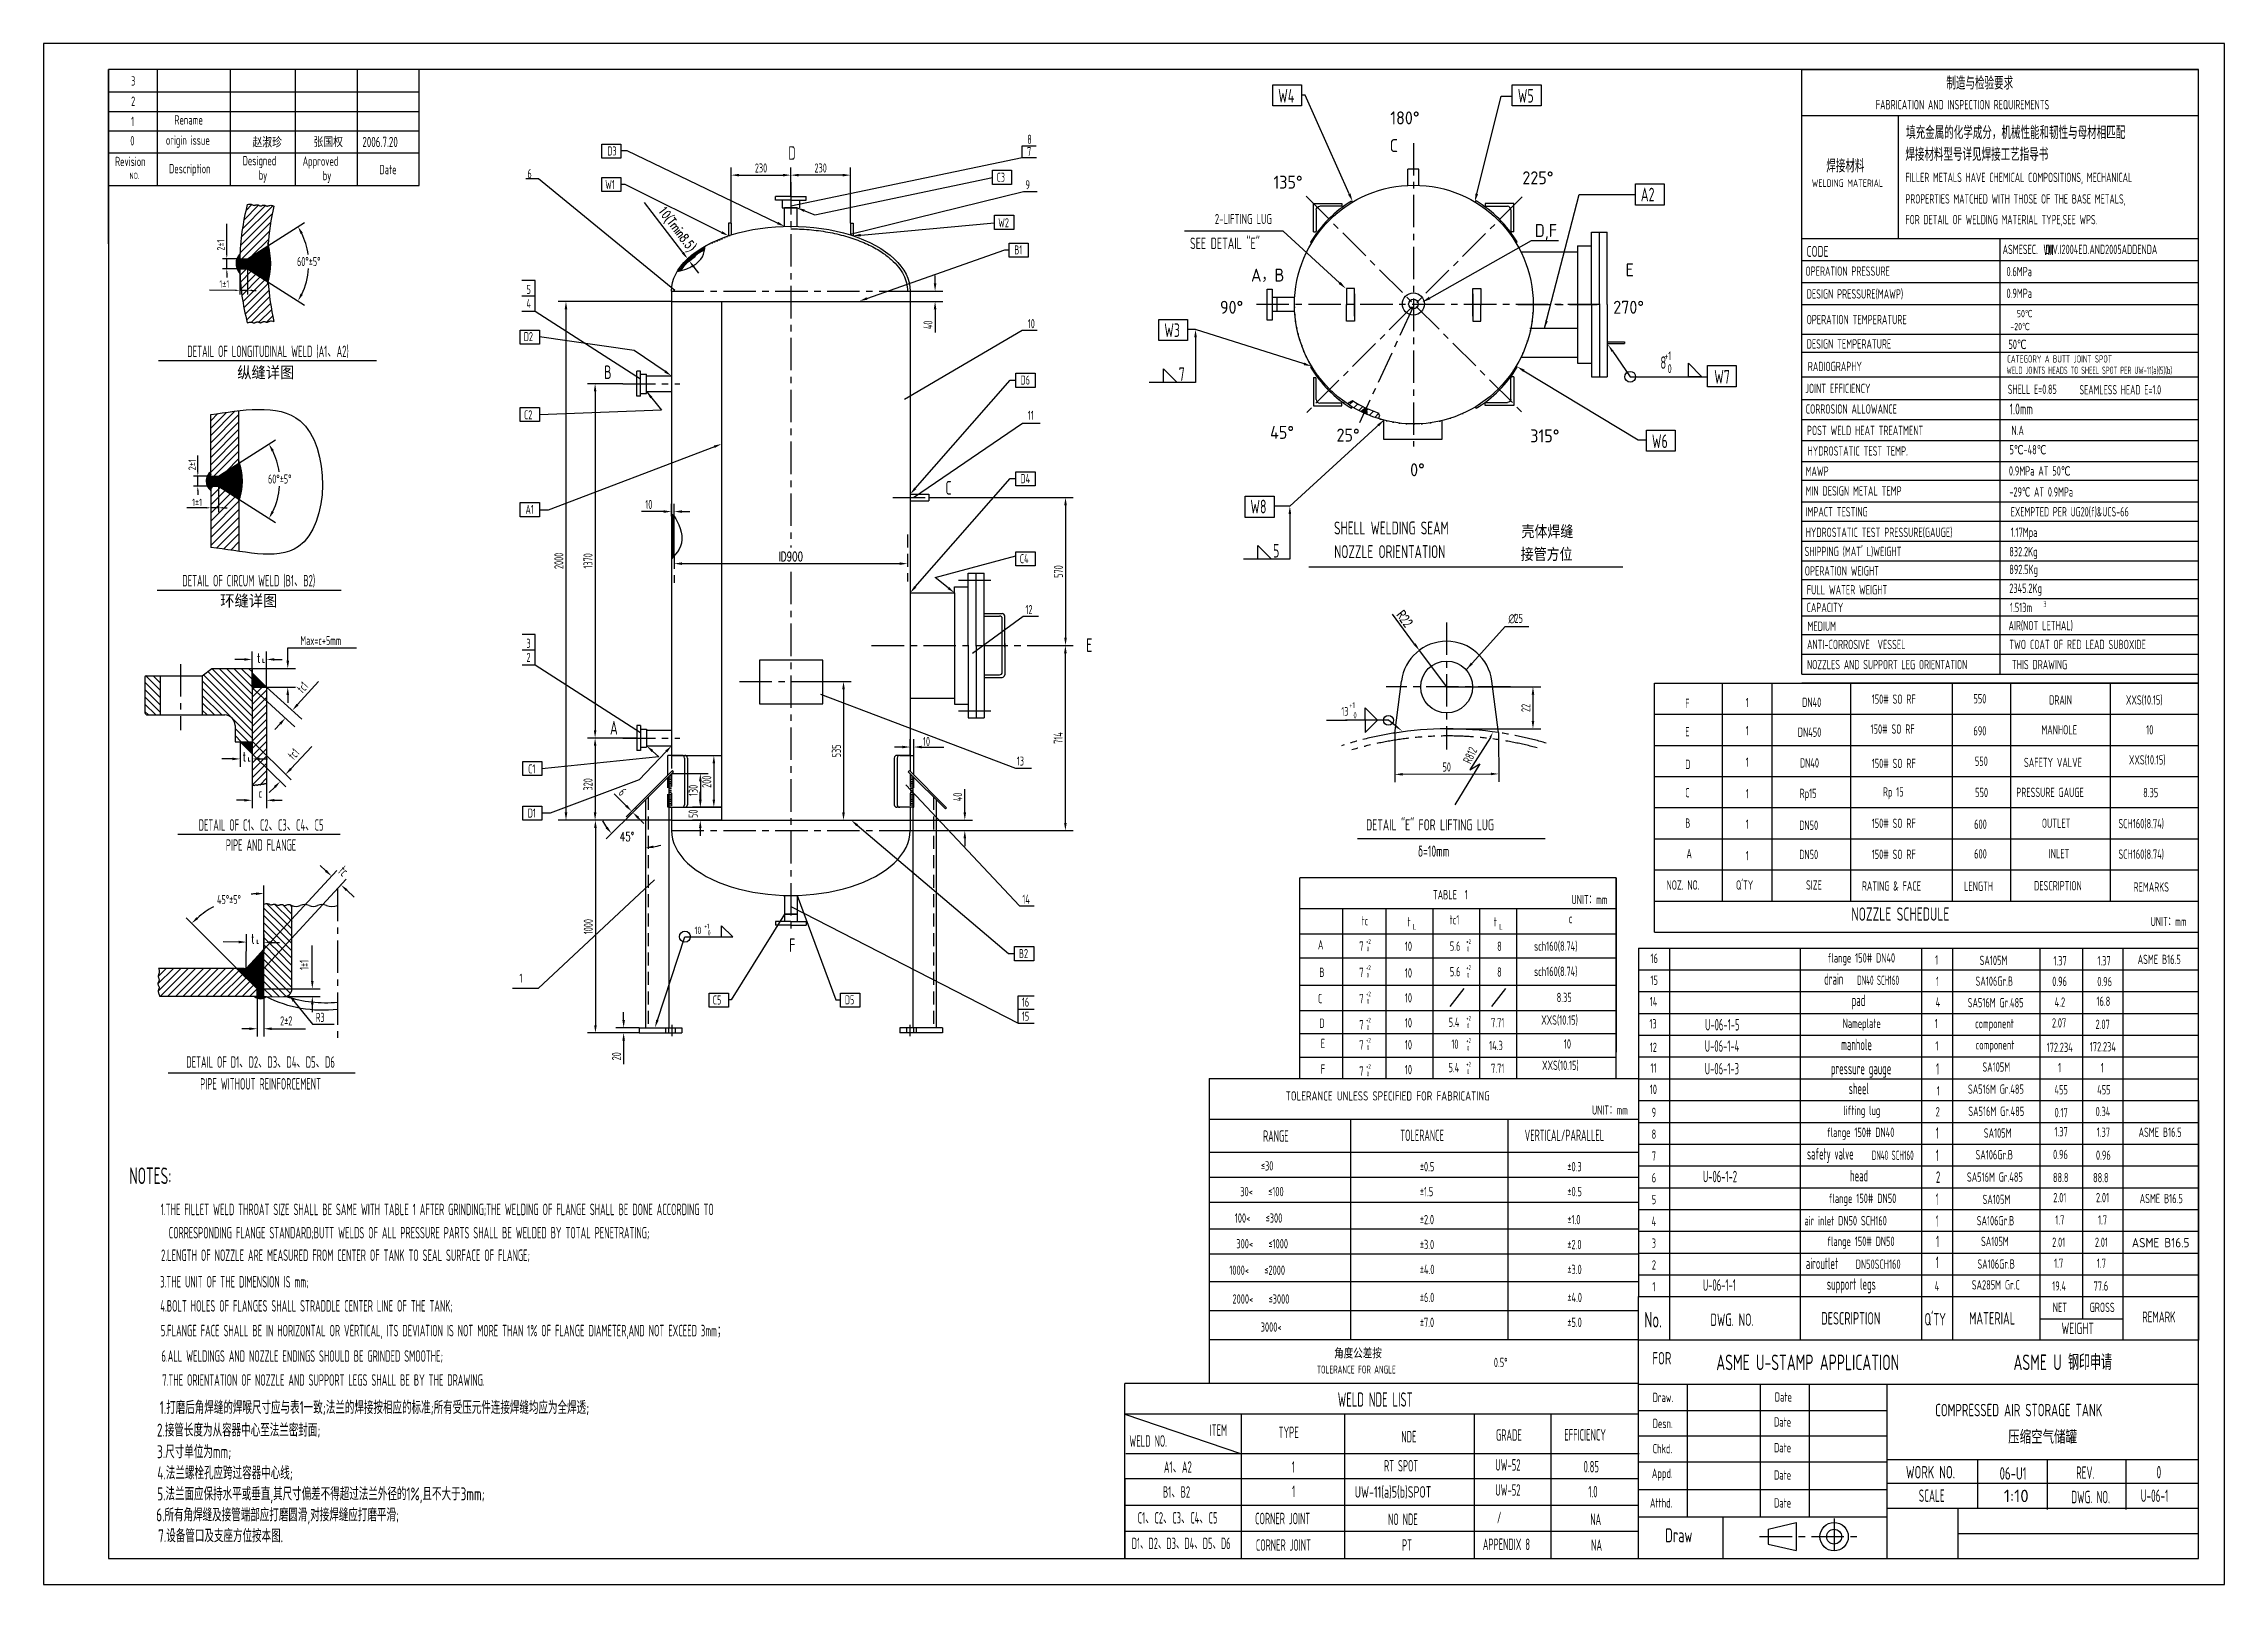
# Model space of a CAD drawing. Extents: x 2148 to 19378, y -121 to 5940.
# Drawn here: x 10968 to 19378, y -121 to 5819 of the extents above; entities that cross this region are included whole.
import ezdxf
from ezdxf.enums import TextEntityAlignment as Align

# ---------------------------------------------------------------- set-up
doc = ezdxf.new("R2010")
doc.units = 0
doc.header["$LTSCALE"] = 100
doc.header["$MEASUREMENT"] = 0
for name, pattern in [('F', [0.75, 0.5, -0.25]), ('G', [2, 1.25, -0.25, 0.25, -0.25]), ('J', [2, 1.25, -0.25, 0.25, -0.25]), ('K', [2.5, 1.25, -0.25, 0.25, -0.25, 0.25, -0.25])]:
    doc.linetypes.add(name, pattern=pattern)
doc.layers.get('0').update_dxf_attribs({"linetype": 'CONTINUOUS'})
doc.layers.get('DEFPOINTS').update_dxf_attribs({"linetype": 'CONTINUOUS'})
for name, color, linetype in [('01', 7, 'CONTINUOUS'), ('02', 1, 'CONTINUOUS'), ('02C', 3, 'CONTINUOUS'), ('05', 4, 'G'), ('07', 6, 'K'), ('08', 1, 'CONTINUOUS'), ('10', 1, 'CONTINUOUS'), ('11', 3, 'CONTINUOUS'), ('13', 3, 'CONTINUOUS')]:
    doc.layers.add(name, color=color, linetype=linetype)
doc.styles.get("Standard").update_dxf_attribs({"font": 'isocp.shx', "width": 0.707, "bigfont": 'hztxt.shx'})
doc.dimstyles.new('INTE', dxfattribs={"dimscale": 10, "dimtxt": 3.5, "dimasz": 3, "dimexe": 3, "dimexo": 0, "dimgap": 1, "dimtad": 1, "dimdec": 3, "dimtxsty": 'STANDARD', "dimcen": 0, "dimclrd": 1, "dimclre": 1, "dimclrt": 3, "dimaunit": 1, "dimazin": 3, "dimtfac": 1, "dimtdec": 4, "dimtofl": 0, "dimtmove": 0, "dimatfit": 3, "dimtzin": 0})
doc.dimstyles.new('INTE$2', dxfattribs={"dimscale": 10, "dimtxt": 3.5, "dimasz": 3, "dimexe": 3, "dimexo": 0, "dimgap": 1, "dimtad": 1, "dimtih": 1, "dimtoh": 1, "dimdec": 3, "dimtxsty": 'STANDARD', "dimcen": 0, "dimclrd": 1, "dimclre": 1, "dimclrt": 3, "dimaunit": 1, "dimazin": 3, "dimtfac": 1, "dimtdec": 4, "dimtofl": 0, "dimtmove": 0, "dimatfit": 3, "dimtzin": 0})

msp = doc.modelspace()

# ---------------------------------------------------------------- texts
at = {"color": 3, "linetype": 'BYBLOCK', "attachment_point": 5, "rotation": 90}
for s, insert, char_height in [('2±1', (11651.6181, 5042.7742), 29.106), ('2±1', (11541.2864, 4195.6208), 29.106), ('1±1', (11972.9411, 2267.5117), 35)]:
    msp.add_mtext(s, dxfattribs=dict(at, insert=insert, char_height=char_height))
at = {"color": 3, "linetype": 'BYBLOCK', "attachment_point": 5}
for s, insert, char_height in [('1±1', (11665.1742, 4892.4069), 29.106), ('1±1', (11559.9639, 4050.5554), 29.106), ('Max=c+5mm', (12037.5545, 3518.0864), 35), ('45{°}±5°', (11683.1111, 2519.4732), 35)]:
    msp.add_mtext(s, dxfattribs=dict(at, insert=insert, char_height=char_height))
at = {"layer": '02', "color": 3}
for s, p in [('  180°', (16104.2948, 5508.0005)), ('C', (16159.356, 5401.2961)), ('135°', (15710.9371, 5260.1802)), ('225°', (16671.0946, 5276.965)), ('D,F', (16718.6961, 5073.824)), ('E', (17068.9884, 4921.961)), ('A，B', (15624.5837, 4901.9045)), ('90°', (15504.8592, 4777.9023)), ('270°', (17021.4506, 4777.9023)), ('45°', (15698.1424, 4295.6244)), ('25°', (15954.4369, 4285.0555)), ('315°', (16701.3757, 4282.1224)), ('0°', (16238.123, 4151.4031)), ('壳体焊缝', (16667.52, 3912.327)), ('接管方位', (16664.5368, 3824.487))]:
    msp.add_text(s, height=50, dxfattribs=at).set_placement(p)
at = {"layer": '02', "width": 0.707}
msp.add_text('SEE DETAIL "E"', height=43.910508, dxfattribs=at).set_placement((15389.1738, 5027.4049))
at = {"layer": '02', "width": 0.7}
msp.add_text('8   ', height=47.81921, dxfattribs=at).set_placement((17243.2067, 4589.7549), align=Align.MIDDLE)
at = {"layer": '02', "color": 3, "width": 0.707}
for s, height, p in [('SHELL WELDING SEAM', 50, (15944.628, 3926.9647)), ('NOZZLE ORIENTATION ', 50, (15945.5644, 3835.687)), ('DETAIL "E" FOR LIFTING LUG', 42.768, (16068.6948, 2786.226)), ('δ=10mm', 42.768, (16268.1168, 2684.8628))]:
    msp.add_text(s, height=height, dxfattribs=at).set_placement(p)
for p in [(11967.0724, 3312.537), (11932.8146, 3055.4961)]:
    msp.add_text('tc1', height=35, rotation=47.77577819, dxfattribs=at).set_placement(p)
at = {"layer": '02', "color": 3, "width": 0.7}
msp.add_text('13   ', height=33.12, dxfattribs=at).set_placement((16008.1785, 3245.0038), align=Align.MIDDLE)
at = {"layer": '02'}
for s, insert, char_height, attachment_point in [('2-LIFTING LUG', (15704.9923, 5143.3285), 38.421695, 6), ('+1', (17217.8735, 4599.12), 33.61898, 7), ('0', (17231.1269, 4549.469), 33.619, 7)]:
    msp.add_mtext(s, dxfattribs=dict(at, insert=insert, char_height=char_height, attachment_point=attachment_point))
at = {"layer": '02', "color": 3, "char_height": 23.2848, "attachment_point": 7}
for s, insert in [('+1', (16003.4448, 3257.2557)), ('0', (16019.5676, 3218.2425))]:
    msp.add_mtext(s, dxfattribs=dict(at, insert=insert))
at = {"layer": '10', "color": 3, "width": 0.707}
for s, height, p in [('8', 35, (14761.6047, 5432.98)), ('D', 52.5, (13840.1101, 5371.4062)), ('7', 35, (14760.8469, 5385.752)), ('9', 35, (14754.8903, 5257.9294)), ('A2', 52.5, (17127.8227, 5211.3483)), ('5', 35, (12830.474, 4854.2287)), ('4', 35, (12830.474, 4800.014)), ('10', 35, (14763.8062, 4722.336)), ('W3', 52.5, (15289.9707, 4688.2722)), ('D2', 35, (12820.0767, 4672.3348)), ('B', 52.5, (13130.0351, 4526.1877)), ('7', 52.5, (15345.6899, 4518.6142)), ('W7', 52.5, (17410.7695, 4508.7646)), ('C2', 35, (12821.0108, 4370.903)), ('W6', 52.5, (17170.4523, 4260.2417)), ('C', 52.5, (14445.7072, 4080.615)), ('W8', 52.5, (15621.9184, 4008.2829)), ('5', 52.5, (15709.5859, 3838.0188)), ('∅', 35, (16617.0178, 3586.0735)), ('25', 35, (16640.7067, 3585.9957)), ('3', 35, (12830.474, 3489.8008)), ('2', 35, (12830.474, 3435.586)), ('E', 52.5, (14988.8938, 3474.0591)), ('A', 52.5, (13152.4756, 3155.3137)), ('13', 35, (14721.5207, 3035.869)), ('c', 35, (11797.1321, 2912.2034)), ('14', 35, (14742.7942, 2503.3153)), ('10', 28, (13478.6977, 2386.6938)), ('+1', 19.6, (13516.3733, 2407.2266)), ('0', 19.6, (13529.7109, 2381.123)), ('F', 52.5, (13843.2356, 2317.17)), ('1', 35, (12803.1212, 2199.2158)), ('C5', 35, (13548.6587, 2114.8673)), ('D5', 35, (14058.2445, 2115.4216)), ('16', 35, (14740.8222, 2106.4778)), ('15', 35, (14740.8222, 2052.01))]:
    msp.add_text(s, height=height, dxfattribs=at).set_placement(p)
for s, height, rotation, p in [('R812', 34.56, 65.00753058, (16471.8114, 3039.8982)), ('tc', 40, 317.23157868, (12101.1485, 2624.2366)), ('2±2', 35, 360, (11880.5662, 2034.3204)), ('R3', 35, 360, (12017.0102, 2047.6658))]:
    msp.add_text(s, height=height, rotation=rotation, dxfattribs=at).set_placement(p)
at = {"layer": '10', "color": 3}
for s, insert, char_height, attachment_point in [('W4', (15729.2485, 5644.6404), 52.5, 1), ('W5', (16653.3177, 5644.6404), 52.5, 1), ('D3', (13178.1955, 5387.9581), 35, 9), ('6', (12850.6237, 5300.5998), 35, 9), ('C3', (14643.3623, 5321.7933), 35, 1), ('W1', (13171.1435, 5258.472), 35, 9), ('W2', (14649.7884, 5146.4841), 35, 1), ('B1', (14711.471, 5041.8361), 35, 1), ('D6', (14735.6999, 4539.6669), 35, 1), ('11', (14763.7707, 4403.8707), 35, 1), ('D4', (14735.6999, 4159.6669), 35, 1), ('A1', (12858.7248, 4006.1861), 35, 9), ('{\\Fsimplex.shx|c0;ID900}', (13849.9262, 3842.0131), 35, 5), ('C4', (14732.8815, 3851.1177), 35, 1), ('12', (14754.8397, 3654.9247), 35, 1), ('10', (14373.1088, 3129.0454), 35, 5), ('C1', (12864.7562, 3005.6637), 35, 9), ('D1', (12866.4834, 2835.3979), 35, 9), ('B2', (14729.4636, 2328.867), 35, 1)]:
    msp.add_mtext(s, dxfattribs=dict(at, insert=insert, char_height=char_height, attachment_point=attachment_point))
at = {"layer": '10', "color": 3, "attachment_point": 5}
for s, insert, char_height, rotation in [('{\\Fsimplex.shx|c0;10(Tmin8.5)}', (13407.4659, 5101.7596), 35, 307.41431099), ('{\\Fsimplex.shx|c0;t}', (11797.7046, 3450.9034), 35, 359.37048203), ('{\\Fsimplex.shx|c0;L}', (11816.4102, 3440.078), 14, 359.37048203), ('{\\Fsimplex.shx|c0;t}', (11742.4336, 3070.8168), 35, 359.37048203), ('{\\Fsimplex.shx|c0;L}', (11761.1392, 3059.9913), 14, 359.37048203), ('{\\Fsimplex.shx|c0;t}', (11774.8843, 2368.0873), 35, 359.37048203), ('{\\Fsimplex.shx|c0;L}', (11793.5899, 2357.2619), 14, 359.37048203)]:
    msp.add_mtext(s, dxfattribs=dict(at, insert=insert, char_height=char_height, rotation=rotation))
at = {"layer": '11'}
for s, height, width, p in [('制造与检验要求', 50, 0.7, (18306.196, 5642.1915)), ('FABRICATION AND INSPECTION REQUIREMENTS', 36.4, 0.707, (18034.0131, 5565.8523)), ('填充金属的化学成分，机械性能和韧性与母材相匹配', 50, 0.7, (18150.8945, 5451.4067)), ('焊接材料型号详见焊接工艺指导书', 50, 0.7, (18148.035, 5367.2653)), ('焊接材料', 50, 0.7, (17843.085, 5322.6489)), ('FILLER METALS HAVE CHEMICAL COMPOSITIONS, MECHANICAL', 36, 0.65, (18148.4435, 5285.5594)), ('WELDING MATERIAL', 28.6, 0.707, (17787.2212, 5267.1084)), ('PROPERTIES MATCHED WITH THOSE OF THE BASE METALS,', 36, 0.65, (18148.4435, 5202.624)), ('FOR DETAIL OF WELDING MATERIAL TYPE,SEE WPS.', 36, 0.65, (18148.4435, 5122.9493)), ('CODE', 42, 0.707, (17767.2692, 4997.2245)), ('ASMESEC.  DIV.I2004ED.AND2005ADDENDA', 36, 0.6, (18523.0829, 5008.1019)), ('Ⅷ', 44.944, 0.707, (18681.4558, 5000.2146)), ('OPERATION PRESSURE', 36, 0.7, (17762.6512, 4924.1796)), ('0.6MPa', 36, 0.7, (18537.9562, 4922.805)), ('DESIGN PRESSURE(MAWP)', 36, 0.7, (17767.2692, 4836.3094)), ('0.9MPa', 36, 0.7, (18537.9562, 4838.8002)), ('OPERATION TEMPERATURE', 36, 0.7, (17767.2692, 4737.4361)), ('-20℃', 28, 0.707, (18552.9529, 4714.6409)), ('50℃', 28, 0.707, (18577.9758, 4764.546)), ('DESIGN TEMPERATURE', 36, 0.7, (17767.2692, 4643.5697)), ('50℃', 36, 0.7, (18545.3626, 4642.0387)), ('RADIOGRAPHY', 36, 0.7, (17771.8872, 4556.6981)), ('WELD JOINTS HEADS TO SHEEL SPOT PER UW-11(a)(5)(b)', 28, 0.58, (18538.14, 4545.9566)), ('CATEGORY A BUTT JOINT SPOT', 28, 0.65, (18540.3749, 4589.7149)), ('JOINT EFFICIENCY', 36, 0.7, (17761.9064, 4472.0481)), ('SHELL E=0.85', 36, 0.62, (18542.9428, 4468.7684)), ('SEAMLESS HEAD E=1.0', 36, 0.68, (18819.3645, 4466.9016)), ('CORROSION ALLOWANCE', 36, 0.7, (17763.843, 4392.6697)), ('1.0mm', 42, 0.707, (18550.0541, 4389.8028)), ('POST WELD HEAT TREATMENT', 36, 0.7, (17768.461, 4310.1009)), ('N.A', 36, 0.7, (18557.1655, 4310.1009)), ('HYDROSTATIC TEST TEMP.', 36, 0.7, (17770.7738, 4230.9424)), ('5℃-48℃', 36, 0.7, (18549.3169, 4235.9242)), ('MAWP', 36, 0.7, (17763.0982, 4152.6442)), ('0.9MPa AT 50℃ ', 36, 0.7, (18547.1922, 4154.0962)), ('MIN DESIGN METAL TEMP ', 36, 0.7, (17763.0982, 4076.8889)), (' -29℃ AT 0.9MPa', 36, 0.6, (18534.5315, 4073.05)), ('IMPACT TESTING', 36, 0.7, (17762.8992, 3996.5206)), ('HYDROSTATIC TEST PRESSURE(GAUGE)', 36, 0.7, (17763.6699, 3917.3622)), ('1.17Mpa', 36, 0.7, (18554.3035, 3917.6162)), ('EXEMPTED PER UG20(f)&UCS-66', 36, 0.65, (18554.3035, 3996.5206)), ("SHIPPING (MAT' L)WEIGHT", 36, 0.7, (17759.1909, 3843.5542)), ('832.2Kg', 36, 0.7, (18548.62, 3842.7203)), ('OPERATION WEIGHT', 36, 0.7, (17760.1366, 3768.6874)), ('892.5Kg', 36, 0.7, (18548.62, 3774.266)), ('FULL WATER WEIGHT', 36, 0.7, (17767.8274, 3695.7915)), ('2345.2Kg', 36, 0.7, (18548.62, 3701.6802)), ('CAPACITY', 36, 0.7, (17766.9314, 3627.5607)), ('1.513m', 36, 0.7, (18551.4415, 3627.5607)), ('3', 21, 0.707, (18680.7004, 3648.4355)), ('MEDIUM', 36, 0.7, (17770.6081, 3555.375)), ('AIR(NOT LETHAL)', 36, 0.7, (18545.7176, 3557.8659)), ('ANTI-CORROSIVE  VESSEL', 36, 0.7, (17768.8123, 3484.8926)), ('TWO COAT OF RED LEAD SUBOXIDE', 36, 0.7, (18548.9482, 3484.8926)), ('NOZZLES AND SUPPORT LEG ORIENTATION', 36, 0.6, (17768.8124, 3407.5053)), ('THIS DRAWING', 36, 0.7, (18558.9215, 3407.5053)), ('F', 36, 0.7, (17298.9514, 3257.4649)), ('1', 36, 0.7, (17532.3224, 3261.0672)), ('DN40', 36, 0.7, (17749.9947, 3261.9534)), ('150# SO RF', 36, 0.7, (18018.1379, 3274.0977)), ('550', 36, 0.7, (18410.418, 3275.8295)), ('DRAIN', 36, 0.7, (18702.5256, 3271.0584)), ('XXS(10.15)', 36, 0.7, (18998.7681, 3271.0584)), ('E', 36, 0.7, (17298.9514, 3148.7145)), ('1', 36, 0.7, (17532.3224, 3152.6429)), ('DN450', 36, 0.7, (17733.1544, 3146.7229)), ('150# SO RF', 36, 0.7, (18013.8614, 3158.7465)), ('690', 36, 0.7, (18410.418, 3151.9861)), ('MANHOLE', 36, 0.7, (18672.3715, 3155.8652)), ('10', 36, 0.7, (19076.7441, 3155.9617)), ('D', 36, 0.7, (17298.9514, 3022.6637)), ('1', 36, 0.7, (17532.3224, 3031.0495)), ('DN40', 36, 0.7, (17741.3363, 3028.2003)), ('150# SO RF', 36, 0.7, (18018.1379, 3026.3062)), ('550', 36, 0.7, (18416.1903, 3034.837)), ('SAFETY VALVE', 36, 0.7, (18605.3625, 3030.0659)), ('XXS(10.15)', 36, 0.7, (19010.236, 3040.0103)), ('C', 36, 0.7, (17298.9514, 2913.6489)), ('1', 36, 0.7, (17532.3224, 2909.456)), ('Rp15', 36, 0.7, (17740.2181, 2910.7997)), ('Rp 15', 36, 0.7, (18061.3895, 2916.7659)), ('550', 36, 0.7, (18417.0843, 2914.3408)), ('PRESSURE GAUGE', 36, 0.7, (18575.6033, 2914.8674)), ('8.35', 36, 0.7, (19065.108, 2914.0679)), ('B', 36, 0.7, (17298.9514, 2796.2483)), ('1', 36, 0.7, (17532.3224, 2792.0554)), ('DN50', 36, 0.7, (17738.669, 2787.8626)), ('150# SO RF', 36, 0.7, (18018.1379, 2795.6038)), ('600', 36, 0.7, (18413.2021, 2791.8886)), ('OUTLET', 36, 0.7, (18674.4288, 2795.7677)), ('SCH160(8.74)', 36, 0.7, (18969.5437, 2794.3642)), ('A', 36, 0.7, (17303.7276, 2678.8477)), ('1', 36, 0.7, (17532.3224, 2670.462)), ('DN50', 36, 0.7, (17738.669, 2675.2331)), ('150# SO RF', 36, 0.7, (18018.1379, 2675.9803)), ('600', 36, 0.7, (18413.2021, 2677.6229)), ('INLET', 36, 0.7, (18701.2324, 2678.6186)), ('SCH160(8.74)', 36, 0.7, (18969.5437, 2676.6132)), ('TABLE  1', 36, 0.7, (16326.037, 2520.1971)), (' UNIT：mm', 35.2, 0.6, (16845.3169, 2501.7781)), ('NOZ. NO.', 36, 0.7, (17227.0179, 2557.6152)), ("Q'TY", 36, 0.7, (17494.7292, 2557.6152)), ('SIZE', 36, 0.7, (17764.9354, 2557.6152)), ('RATING & FACE', 36, 0.7, (17980.3454, 2553.7006)), ('LENGTH', 36, 0.7, (18374.3184, 2552.9128)), ('DESCRIPTION', 36, 0.7, (18644.1727, 2554.7752)), ('REMARKS', 36, 0.7, (19027.8801, 2550.0042)), ('tc', 36, 0.7, (16051.0828, 2419.6323)), ('t', 36, 0.7, (16228.1495, 2415.7936)), ('tc1', 36, 0.7, (16390.5775, 2423.4289)), ('t', 36, 0.7, (16560.8518, 2415.7936)), ('c', 36, 0.7, (16849.8624, 2428.1748)), ('NOZZLE SCHEDULE', 51.2, 0.707, (17939.7459, 2437.8637, 0.0009)), (' UNIT：mm', 35.2, 0.6, (19078.7142, 2417.3348)), ('A', 36, 0.7, (15882.6482, 2327.2247)), ('7', 36, 0.7, (16042.2148, 2321.8724)), ('+2', 18, 0.7, (16067.454, 2348.7796)), ('10', 36, 0.7, (16217.8557, 2321.4599)), ('L', 23.04, 0.7, (16248.9105, 2402.9707)), ('5.6', 36, 0.7, (16391.202, 2321.8724)), ('+2', 18, 0.7, (16454.0082, 2348.7796)), ('8', 36, 0.7, (16573.7024, 2321.4599)), ('L', 23.04, 0.7, (16581.6129, 2402.9707)), ('sch160(8.74)', 36, 0.7, (16716.0776, 2321.8724)), ('0', 18, 0.7, (16070.6695, 2320.0381)), ('0', 18, 0.7, (16457.2238, 2320.0381)), ('16', 36, 0.7, (17165.1306, 2274.6293)), ('B', 36, 0.7, (15888.0054, 2220.8802)), ('7', 36, 0.7, (16042.2148, 2220.8091)), ('+2', 18, 0.7, (16067.454, 2247.7163)), ('0', 18, 0.7, (16070.6695, 2218.9747)), ('10', 36, 0.7, (16217.8557, 2218.5469)), ('5.6', 36, 0.7, (16391.202, 2223.4288)), ('+2', 18, 0.7, (16454.0082, 2247.7163)), ('0', 18, 0.7, (16457.2238, 2218.9747)), ('8', 36, 0.7, (16573.7024, 2222.2012)), ('sch160(8.74)', 36, 0.7, (16716.0776, 2224.4943)), ('15', 36, 0.7, (17165.1306, 2190.6293)), ('drain', 44.4, 0.6, (17835.142, 2191.0229)), ('DN40 SCH160', 36, 0.5, (17962.2172, 2190.287)), ('C', 36, 0.7, (15882.6482, 2119.8936)), ('7', 36, 0.7, (16042.2148, 2119.7457)), ('+2', 18, 0.7, (16067.454, 2146.6529)), ('0', 18, 0.7, (16070.6695, 2117.9114)), ('10', 36, 0.7, (16217.8557, 2122.4947)), ('8.35', 36, 0.7, (16803.3677, 2124.0208)), ('14', 36, 0.7, (17162.3365, 2108.3734)), (' pad', 44.4, 0.6, (17925.9131, 2109.0136)), ('D', 36, 0.7, (15888.0054, 2024.8237)), ('7', 36, 0.7, (16042.2148, 2018.6824)), ('+2', 18, 0.7, (16067.454, 2045.5896)), ('0', 18, 0.7, (16070.6695, 2016.8481)), ('10', 36, 0.7, (16217.8557, 2026.4426)), ('5.4', 36, 0.7, (16386.7925, 2028.3176)), ('+2', 18, 0.7, (16454.0082, 2052.8084)), ('0', 18, 0.7, (16457.2238, 2024.0669)), ('7.71', 36, 0.7, (16550.2201, 2027.2933)), ('XXS(10.15)', 36, 0.7, (16743.8074, 2036.9675)), ('13', 36, 0.7, (17160.8514, 2022.6292)), ('U-06-1-5', 44.4, 0.6, (17375.6053, 2014.6187)), ('E', 36, 0.7, (15893.3626, 1946.5117)), ('7', 36, 0.7, (16042.2148, 1941.0802)), ('+2', 18, 0.7, (16067.454, 1967.9874)), ('0', 18, 0.7, (16070.6695, 1939.2459)), ('10', 36, 0.7, (16217.8557, 1941.8252)), ('10', 36, 0.7, (16397.0973, 1944.1122)), ('+2', 18, 0.7, (16454.0082, 1966.1827)), ('0', 18, 0.7, (16457.2238, 1937.4412)), ('14.3', 36, 0.7, (16542.9948, 1938.8629)), ('10', 36, 0.7, (16830.9754, 1944.8546)), ('12', 36, 0.7, (17162.3365, 1931.8244)), ('U-06-1-4', 44.4, 0.6, (17374.4205, 1932.5796)), ('manhole', 44.4, 0.6, (17900.3562, 1938.6895)), ('F', 36, 0.7, (15893.3626, 1847.8617)), ('7', 36, 0.7, (16042.2148, 1840.0168)), ('+2', 18, 0.7, (16067.454, 1866.9241)), ('0', 18, 0.7, (16070.6695, 1838.1825)), ('10', 36, 0.7, (16217.8557, 1845.7731)), ('5.4', 36, 0.7, (16386.1587, 1853.6843)), ('+2', 18, 0.7, (16454.0082, 1875.9476)), ('0', 18, 0.7, (16457.2238, 1847.206)), ('7.71', 36, 0.7, (16550.2201, 1850.4325)), ('XXS(10.15)', 36, 0.7, (16747.0224, 1862.3969)), ('11', 36, 0.7, (17165.1306, 1852.1847)), ('U-06-1-3', 44.4, 0.6, (17374.4205, 1845.2286)), ('TOLERANCE UNLESS SPECIFIED FOR FABRICATING ', 35.52, 0.8, (15758.0664, 1744.6927)), ('10', 36, 0.7, (17162.3365, 1769.9289)), ('sheel', 44.4, 0.6, (17929.1777, 1769.1388)), (' UNIT：mm', 35.2, 0.6, (16924.2201, 1690.3541)), ('RANGE', 44, 0.6, (15671.0892, 1585.7829)), ('TOLERANCE', 44, 0.6, (16200.1654, 1588.7842)), ('VERTICAL/PARALLEL', 44, 0.6, (16679.9257, 1588.7842)), ('safety valve', 44.4, 0.58, (17768.7617, 1517.1738)), ('DN40 SCH160', 36, 0.5, (18018.6654, 1515.6434)), ('NOTES:', 64, 0.65, (11298.9024, 1422.5659)), (' ≤30', 36, 0.7, (15647.6933, 1474.736)), ('±0.5', 36, 0.7, (16275.6455, 1471.7347)), ('±0.3', 36, 0.7, (16844.5265, 1471.7347)), ('U-06-1-2', 44.4, 0.6, (17367.2787, 1429.512)), ('head', 44.4, 0.6, (17934.8116, 1432.8715)), ('1.THE FILLET WELD THROAT SIZE SHALL BE SAME WITH TABLE 1 AFTER GRINDING;THE WELDING OF FLANGE SHALL BE DONE ACCORDING TO ', 44.4, 0.6, (11420.1172, 1302.6682)), ('30<    ≤100', 36, 0.7, (15583.0681, 1375.6942)), ('±1.5', 36, 0.7, (16275.6455, 1375.6942)), ('±0.5', 36, 0.7, (16844.5265, 1375.6942)), ('100<    ≤300', 36, 0.7, (15562.0391, 1273.6511)), ('±2.0', 36, 0.7, (16275.6455, 1267.6485)), ('±1.0', 36, 0.7, (16844.5265, 1267.6485)), ('air inlet DN50 SCH160', 36, 0.7, (17758.7998, 1263.3462)), ('CORRESPONDING FLANGE STANDARD;BUTT WELDS OF ALL PRESSURE PARTS SHALL BE WELDED BY TOTAL PENETRATING;', 44.4, 0.6, (11450.8927, 1212.8001)), ('300<    ≤1000', 36, 0.7, (15568.0474, 1174.6093)), ('±3.0', 36, 0.7, (16275.6455, 1171.608)), ('±2.0', 36, 0.7, (16844.5265, 1171.608)), ('2.LENGTH OF NOZZLE ARE MEASURED FROM CENTER OF TANK TO SEAL SURFACE OF FLANGE;', 44.4, 0.6, (11421.249, 1126.1102)), ('1000<    ≤2000', 36, 0.7, (15541.0102, 1072.5662)), ('±4.0', 36, 0.7, (16275.6455, 1075.5674)), ('±3.0', 36, 0.7, (16844.5265, 1075.5674)), ('airoutlet', 44.4, 0.6, (17764.1627, 1094.8049)), ('DN50SCH160', 36, 0.7, (17956.5419, 1095.7907)), ('3.THE UNIT OF THE DIMENSION IS mm;', 44.4, 0.6, (11417.8267, 1023.6642)), ('U-06-1-1', 44.4, 0.6, (17367.0792, 1011.104)), ('support legs', 44.4, 0.6, (17845.3586, 1015.0487)), ('4.BOLT HOLES OF FLANGES SHALL STRADDLE CENTER LINE OF THE TANK;', 44.4, 0.6, (11418.3813, 930.8436)), ('2000<    ≤3000', 36, 0.7, (15553.0267, 961.5193)), ('±6.0', 36, 0.7, (16275.6455, 967.5218)), ('±4.0', 36, 0.7, (16844.5265, 967.5218)), ('No.', 60, 0.67, (17141.0916, 869.5463, 0.0001)), ('DESCRIPTION', 48, 0.67, (17823.42, 881.0239, 0.0001)), ("Q'TY", 48, 0.67, (18221.869, 877.4402, 0.0001)), ('MATERIAL', 48, 0.67, (18393.6088, 881.1962, 0.0001)), ('REMARK', 42, 0.67, (19061.667, 889.4388, 0.0001)), ('5.FLANGE FACE SHALL BE IN HORIZONTAL OR VERTICAL, ITS DEVIATION IS NOT MORE THAN 1% OF FLANGE DIAMETER,AND NOT EXCEED 3mm；', 44.4, 0.6, (11420.2289, 835.4344)), ('3000<', 36, 0.7, (15661.9288, 853.4736)), ('±7.0', 36, 0.7, (16275.6455, 871.4812)), ('±5.0', 36, 0.7, (16844.5265, 871.4812)), ('DWG. NO.', 48, 0.67, (17396.4544, 875.6115, 0.0001)), ('WEIGHT', 44.4, 0.67, (18750.2434, 844.0907, 0.0001)), ('6.ALL WELDINGS AND NOZZLE ENDINGS SHOULD BE GRINDED SMOOTHE;', 44.4, 0.6, (11422.5358, 737.338)), ('FOR', 48, 0.707, (17172.3481, 727.0888)), ('ASME U-STAMP APPLICATION', 60, 0.707, (17418.8123, 705.0998)), ('ASME U 钢印申请', 60, 0.707, (18564.9896, 705.608)), ('7.THE ORIENTATION OF NOZZLE AND SUPPORT LEGS SHALL BE BY THE DRAWING.', 44.4, 0.6, (11425.6116, 644.9711)), ('TOLERANCE FOR ANGLE', 30.8, 0.6, (15878.2448, 692.1619)), ('0.5%%D', 36, 0.7, (16560.8587, 716.7995)), ('1.打磨后角焊缝的焊喉尺寸应与表1一致;法兰的焊接按相应的标准;所有受压元件连接焊缝均应为全焊透;', 50, 0.7, (11415.9622, 536.106)), ('WELD NDE LIST', 55, 0.6, (15958.904, 564.4606)), ('2.接管长度为从容器中心至法兰密封面;', 50, 0.7, (11405.2189, 449.0969)), ('COMPRESSED AIR STORAGE TANK', 48, 0.707, (18262.9132, 527.2262)), ('3.尺寸单位为mm;', 50, 0.7, (11405.7745, 365.588)), ('WELD NO.', 44.4, 0.6, (15155.4235, 409.8404)), ('ITEM', 44.4, 0.6, (15465.2186, 451.6195)), ('TYPE', 44.4, 0.6, (15731.2476, 443.2282)), ('NDE', 44.4, 0.6, (16203.8679, 426.7529)), ('GRADE', 44.4, 0.6, (16569.3736, 433.1147)), ('EFFICIENCY', 44.4, 0.6, (16832.5635, 433.5952)), ('压缩空气储罐', 52, 0.85, (18544.4453, 421.4895)), ('4.法兰螺栓孔应跨过容器中心线;', 50, 0.7, (11406.7655, 283.9799)), ('A1、A2', 44.4, 0.6, (15288.68, 309.5149)), ('1', 44.4, 0.6, (15782.0551, 310.0498)), ('RT SPOT', 44.4, 0.6, (16137.5446, 314.3702)), ('UW-52', 44.4, 0.6, (16566.5889, 317.8147)), ('0.85', 44.4, 0.6, (16907.1895, 310.9372)), ('5.法兰面应保持水平或垂直,其尺寸偏差不得超过法兰外径的1%,且不大于3mm;', 50, 0.7, (11405.9956, 203.0737)), ('B1、B2', 44.4, 0.6, (15284.7522, 213.2979)), ('1', 44.4, 0.6, (15782.7922, 215.5101)), ('UW-11(a)5(b)SPOT', 44.4, 0.7, (16024.6045, 213.5105)), ('UW-52', 44.4, 0.6, (16566.5889, 220.9733)), ('1.0', 44.4, 0.6, (16925.3815, 214.7668)), ('0', 48, 0.6, (19116.6848, 287.7335)), ('6.所有角焊缝及接管端部应打磨圆滑,对接焊缝应打磨平滑;', 50, 0.7, (11402.4145, 122.2774)), ('U-06-1', 48, 0.6, (19055.5785, 197.1886)), ('7.设备管口及支座方位按本图.', 50, 0.7, (11410.0129, 41.7985)), ('C1、C2、C3、C4、C5', 44, 0.6, (15187.5062, 113.9051)), ('CORNER JOINT', 44.4, 0.6, (15640.3862, 110.9452)), ('NO NDE', 44.4, 0.6, (16152.9265, 108.1771)), ('/', 44.4, 0.6, (16572.8427, 114.7602)), ('NA', 44.4, 0.6, (16932.5673, 108.1782)), ('D1、D2、D3、D4、D5、D6', 44, 0.55, (15164.4803, 15.1489)), ('CORNER JOINT', 44.4, 0.6, (15643.1748, 8.7207)), ('PT', 44.4, 0.6, (16206.6854, 8.6497)), ('APPENDIX 8', 44.4, 0.6, (16518.5676, 11.671)), ('NA', 44.4, 0.6, (16936.0789, 8.6946))]:
    msp.add_text(s, height=height, dxfattribs=dict(at, width=width)).set_placement(p)
for s, height, width, p in [('DETAIL OF LONGITUDINAL WELD (A1、A2)', 44.4, 0.6, (11833.8846, 4633.2219)), ('纵缝详图', 50, 1.1, (11824.899, 4552.5591)), ('DETAIL OF CIRCUM WELD (B1、B2)', 44.4, 0.6, (11759.4192, 3748.9862)), ('环缝详图', 50, 1.1, (11759.4192, 3672.5855)), ('DETAIL OF C1、C2、C3、C4、C5', 44.4, 0.6, (11806.7557, 2807.0628)), ('PIPE AND FLANGE', 44.4, 0.6, (11806.7557, 2729.8641)), ('flange 150# DN40', 36, 0.7, (17978.1748, 2289.2825)), ('SA105M', 36, 0.7, (18487.7344, 2284.9672)), ('ASME B16.5', 36, 0.7, (19126.9355, 2288.8618)), ('SA106Gr.B', 36, 0.7, (18491.03, 2204.9195)), ('SA516M Gr.485', 36, 0.7, (18496.0933, 2121.9445)), ('Nameplate', 36, 0.7, (17979.5975, 2036.8562)), ('component', 36, 0.7, (18491.529, 2036.0237)), ('component', 36, 0.7, (18493.8399, 1953.9439)), ('172.234', 36, 0.7, (18743.1233, 1949.6826)), ('172.234', 36, 0.7, (18909.5781, 1951.9963)), ('DETAIL OF D1、D2、D3、D4、D5、D6', 44.4, 0.6, (11804.9482, 1893.0065)), ('pressure gauge', 44.4, 0.6, (17977.2443, 1861.5189)), ('SA105M', 36, 0.7, (18498.607, 1873.8322)), ('1', 36, 0.7, (18742.7759, 1871.4355)), ('1', 36, 0.7, (18907.5555, 1871.4355)), ('PIPE WITHOUT REINFORCEMENT', 44.4, 0.6, (11804.9482, 1809.0449)), ('SA516M Gr.485', 36, 0.7, (18497.193, 1788.5815)), ('455', 36, 0.7, (18748.7007, 1786.4586)), ('455', 36, 0.7, (18913.4803, 1786.4586)), ('lifting lug', 36, 0.7, (17979.881, 1701.5406)), ('SA516M Gr.485', 36, 0.7, (18498.5343, 1703.1897)), ('flange 150# DN40', 36, 0.7, (17975.3385, 1616.8)), ('SA105M', 36, 0.7, (18504.0041, 1619.5265)), ('1.37', 36, 0.7, (18748.771, 1624.6497)), ('1.37', 36, 0.7, (18911.4862, 1622.5873)), ('ASME B16.5', 36, 0.7, (19130.4344, 1622.5024)), ('SA106Gr.B', 36, 0.7, (18490.8555, 1535.7568)), ('0.96', 36, 0.7, (18746.0585, 1536.8564)), ('0.96', 36, 0.7, (18911.4862, 1534.0771)), ('SA516M Gr.485', 36, 0.7, (18493.2359, 1449.5971)), ('88.8', 36, 0.7, (18901.7055, 1447.5215)), ('flange 150# DN50', 36, 0.67, (17982.4098, 1362.1757)), ('SA105M', 36, 0.7, (18499.0556, 1363.3292)), ('2.01', 36, 0.7, (18743.6221, 1370.4565)), ('2.01', 36, 0.7, (18908.4017, 1370.4565)), ('ASME B16.5', 36, 0.7, (19134.7663, 1366.9742)), ('SA106Gr.B', 36, 0.7, (18495.5266, 1281.5327)), ('1.7', 36, 0.7, (18743.6221, 1284.4382)), ('1.7', 36, 0.7, (18908.4017, 1284.4382)), ('flange 150# DN50', 36, 0.7, (17976.4265, 1196.6786)), ('SA105M', 36, 0.7, (18493.2024, 1201.3974)), ('2.01', 36, 0.7, (18739.2792, 1198.4585)), ('2.01', 36, 0.7, (18904.0588, 1198.4585)), ('SA106Gr.B', 36, 0.7, (18498.0576, 1114.4155)), ('1.7', 36, 0.7, (18739.2792, 1117.4686)), ('1.7', 36, 0.7, (18904.0588, 1117.4686)), ('SA285M Gr.C', 36, 0.7, (18496.7073, 1034.0541)), ('WORK NO.', 48, 0.7, (18244.6753, 311.9262)), ('06-U1', 48, 0.7, (18563.4452, 307.1822)), ('REV.', 48, 0.6, (18841.9619, 310.1425)), ('SCALE', 48, 0.6, (18249.8241, 221.3812)), ('DWG. NO.', 48, 0.6, (18862.8663, 216.113))]:
    msp.add_text(s, height=height, dxfattribs=dict(at, width=width)).set_placement(p, align=Align.MIDDLE)
for s, height, width, p in [('1', 36, 0.7, (18268.5996, 2268.5942)), ('1.37', 36, 0.7, (18744.6809, 2265.5233)), ('1.37', 36, 0.7, (18914.1323, 2265.5233)), ('1', 36, 0.7, (18271.9108, 2185.8843)), ('0.96', 36, 0.7, (18742.7753, 2186.1218)), ('0.96', 36, 0.7, (18916.5065, 2185.3935)), ('4', 36, 0.7, (18273.6784, 2105.9753)), ('4.2', 36, 0.7, (18744.0521, 2106.1909)), ('16.8', 36, 0.7, (18911.6295, 2109.4993)), ('1', 36, 0.7, (18267.2268, 2023.461)), ('2.07', 36, 0.7, (18740.74, 2026.0702)), ('2.07', 36, 0.7, (18908.8153, 2020.3901)), ('1', 36, 0.7, (18269.9058, 1937.1653)), ('1', 44.4, 0.6, (18272.1489, 1844.2076)), ('1', 36, 0.7, (18275.2934, 1764.1178)), ('9', 36, 0.7, (17178.2688, 1680.9839)), ('2', 36, 0.7, (18272.8083, 1683.3523)), ('0.17', 36, 0.7, (18748.8896, 1680.2814)), ('0.34', 36, 0.7, (18910.0835, 1684.4063)), ('8', 36, 0.7, (17178.2688, 1596.9839)), ('1', 44.4, 0.6, (18271.7363, 1597.3945)), ('7', 36, 0.7, (17178.2688, 1512.9839)), ('1', 44.4, 0.6, (18271.7363, 1511.3857)), ('6', 36, 0.7, (17178.2688, 1428.9839)), ('2', 44.4, 0.6, (18274.3382, 1427.2423)), ('88.8', 36, 0.7, (18746.945, 1429.9534)), ('5', 36, 0.7, (17178.2688, 1344.9839)), ('1', 44.4, 0.6, (18270.5877, 1341.9385)), ('4', 36, 0.7, (17178.2688, 1260.9839)), ('1', 44.4, 0.6, (18270.5877, 1257.9385)), ('3', 36, 0.7, (17178.2688, 1176.9839)), ('1', 44.4, 0.6, (18272.2832, 1179.0982)), ('2', 36, 0.7, (17178.2688, 1092.9839)), ('1', 44.4, 0.6, (18271.1768, 1098.5077)), ('1', 36, 0.7, (17178.2688, 1008.9839)), ('4', 36, 0.7, (18269.8074, 1011.5414)), ('19.4', 36, 0.7, (18741.1192, 1011.7635)), ('77.6', 36, 0.7, (18901.9845, 1011.8102)), ('NET', 36, 0.67, (18743.8821, 929.3146)), ('GROSS', 36, 0.67, (18907.0382, 929.395))]:
    msp.add_text(s, height=height, dxfattribs=dict(at, width=width)).set_placement(p, align=Align.CENTER)
for s, height, width, p, p2 in [('ASME B16.5', 36, 0.7, (19021.3931, 1178.7319), (19243.3931, 1178.7319)), ('1:10', 48, 0.688525, (18527.7253, 196.3329), (18623.7253, 196.3329))]:
    msp.add_text(s, height=height, dxfattribs=dict(at, width=width)).set_placement(p, p2, align=Align.FIT)
msp.add_text('角度公差按', height=35, dxfattribs=at).set_placement((15945.2237, 751.0537))
at = {"layer": '13', "width": 0.707}
for s, height, p in [('3', 36, (11305.5629, 5657.4835)), ('2', 36, (11305.5629, 5579.1609)), ('1', 36, (11305.5629, 5501.5003)), ('Rename', 36, (11472.7851, 5507.3392)), ('Revision', 36, (11243.6846, 5347.1165)), ('0', 36, (11302.469, 5427.1074)), ('origin issue', 36, (11439.7362, 5429.294)), ('Designed', 36, (11735.6172, 5350.207)), ('赵淑珍', 39.6, (11773.7703, 5419.1794)), ('Approved', 36, (11967.2293, 5348.4084)), ('张国权', 39.6, (12009.2584, 5420.4087)), ('2006.7.20', 39.6, (12197.499, 5420.4087)), ('NO.', 24, (11299.3751, 5297.6673)), ('Description', 36, (11451.8398, 5319.3013)), ('by', 36, (11797.4954, 5294.5767)), ('by', 36, (12044.5772, 5292.7781)), ('Date', 36, (12263.4846, 5315.965)), ('Draw.', 36, (17173.4579, 582.2057)), ('Date', 36, (17644.373, 583.8201)), ('Desn.', 36, (17173.458, 481.749)), ('Date', 36, (17641.4544, 487.587)), ('Chkd.', 36, (17173.458, 384.7202)), ('Date', 36, (17641.4544, 388.4378)), ('Appd.', 36, (17170.3641, 289.5494)), ('Date', 36, (17641.4544, 283.0843)), ('Atthd.', 36, (17163.0176, 175.3841)), ('Date', 36, (17641.4544, 175.5585)), ('Draw', 54, (17221.7635, 41.6387))]:
    msp.add_text(s, height=height, dxfattribs=at).set_placement(p)

# ---------------------------------------------------------------- blocks, each defined once
blk = doc.blocks.new('*D66')
at = {"layer": '10', "color": 1}
for p, q in [((13619.9, 5126.7), (13619.9, 5342.4)), ((13649.9, 5312.4), (13819.9, 5312.4)), ((13849.9, 5230.2), (13849.9, 5342.4))]:
    blk.add_line(p, q, dxfattribs=at)
for points in [[(13649.9, 5317.4), (13649.9, 5307.4), (13619.9, 5312.4)], [(13819.9, 5317.4), (13819.9, 5307.4), (13849.9, 5312.4)]]:
    blk.add_solid(points, dxfattribs=at)
at = {"layer": 'DEFPOINTS', "color": 0}
for p in [(13849.9, 5312.4), (13849.9, 5230.2), (13619.9, 5126.7)]:
    blk.add_point(p, dxfattribs=at)
at = {"layer": '10', "color": 3, "insert": (13734.9, 5339.9), "char_height": 35, "attachment_point": 5}
blk.add_mtext('230', dxfattribs=at)
blk = doc.blocks.new('*D73')
at = {"layer": '10', "color": 1}
blk.add_line((13254.1, 2869.4), (13137.7, 2753), dxfattribs=at)
for start, end in [(206.42005, 215.71002), (279.28998, 288.57995)]:
    blk.add_arc((13289.9, 2905.2), 185.2, start, end, dxfattribs=at)
for points in [[(13143.3, 2800.3), (13135.7, 2793.8), (13159, 2774.2)], [(13320.2, 2717.4), (13319.4, 2727.4), (13289.9, 2720)]]:
    blk.add_solid(points, dxfattribs=at)
at = {"layer": 'DEFPOINTS', "color": 0}
for p in [(13397.1, 3012.4), (13254.1, 2869.4), (13289.9, 2905.2), (13242, 2726.3), (13289.9, 2025.2)]:
    blk.add_point(p, dxfattribs=at)
at = {"layer": '10', "color": 3, "insert": (13217.7, 2762.1), "char_height": 35, "attachment_point": 5}
blk.add_mtext('{\\Fsimplex.shx|c0;45%%d}', dxfattribs=at)
blk = doc.blocks.new('*D72')
at = {"layer": '10', "color": 1}
for p, q in [((13583, 2875.2), (13470.7, 2875.2)), ((13500.7, 2905.2), (13500.7, 2935.2)), ((13582.4, 2825.2), (13470.7, 2825.2)), ((13500.7, 2795.2), (13500.7, 2765.2))]:
    blk.add_line(p, q, dxfattribs=at)
for points in [[(13495.7, 2905.2), (13505.7, 2905.2), (13500.7, 2875.2)], [(13495.7, 2795.2), (13505.7, 2795.2), (13500.7, 2825.2)]]:
    blk.add_solid(points, dxfattribs=at)
at = {"layer": 'DEFPOINTS', "color": 0}
for p in [(13500.7, 2875.2), (13583, 2875.2), (13582.4, 2825.2)]:
    blk.add_point(p, dxfattribs=at)
at = {"layer": '10', "color": 3, "insert": (13473.2, 2850.2), "char_height": 35, "attachment_point": 5, "rotation": 90}
blk.add_mtext('50', dxfattribs=at)
blk = doc.blocks.new('*D69')
at = {"layer": '10', "color": 1}
for p, q in [((13214.9, 2881.1), (13168.7, 2927.3)), ((13249.9, 2873.6), (13214.9, 2838.6)), ((13254.1, 2869.4), (13219.1, 2834.4)), ((13261.6, 2834.4), (13282.8, 2813.2))]:
    blk.add_line(p, q, dxfattribs=at)
for points in [[(13218.4, 2884.6), (13211.4, 2877.5), (13236.1, 2859.9)], [(13265.1, 2837.9), (13258, 2830.9), (13240.3, 2855.6)]]:
    blk.add_solid(points, dxfattribs=at)
at = {"layer": 'DEFPOINTS', "color": 0}
for p in [(13236.1, 2859.9), (13249.9, 2873.6), (13254.1, 2869.4)]:
    blk.add_point(p, dxfattribs=at)
at = {"layer": '10', "color": 3, "insert": (13200.6, 2934.2), "char_height": 35, "attachment_point": 5, "rotation": 315}
blk.add_mtext('6', dxfattribs=at)
blk = doc.blocks.new('*D60')
at = {"layer": '10', "color": 1}
for p, q in [((13255.7, 3142.2), (13065.1, 3142.2)), ((13095.1, 3112.2), (13095.1, 2855.2)), ((13389.9, 2825.2), (13065.1, 2825.2))]:
    blk.add_line(p, q, dxfattribs=at)
for points in [[(13090.1, 3112.2), (13100.1, 3112.2), (13095.1, 3142.2)], [(13090.1, 2855.2), (13100.1, 2855.2), (13095.1, 2825.2)]]:
    blk.add_solid(points, dxfattribs=at)
at = {"layer": 'DEFPOINTS', "color": 0}
for p in [(13255.7, 3142.2), (13095.1, 2825.2), (13389.9, 2825.2)]:
    blk.add_point(p, dxfattribs=at)
at = {"layer": '10', "color": 3, "insert": (13067.6, 2963.7), "char_height": 35, "attachment_point": 5, "rotation": 90}
blk.add_mtext('320', dxfattribs=at)
blk = doc.blocks.new('*D59')
at = {"layer": '10', "color": 1}
for p, q in [((13389.9, 4825.2), (12952.8, 4825.2)), ((12982.8, 4795.2), (12982.8, 2855.2)), ((13389.9, 2825.2), (12952.8, 2825.2))]:
    blk.add_line(p, q, dxfattribs=at)
for points in [[(12977.8, 4795.2), (12987.8, 4795.2), (12982.8, 4825.2)], [(12977.8, 2855.2), (12987.8, 2855.2), (12982.8, 2825.2)]]:
    blk.add_solid(points, dxfattribs=at)
at = {"layer": 'DEFPOINTS', "color": 0}
for p in [(13389.9, 4825.2), (12982.8, 2825.2), (13389.9, 2825.2)]:
    blk.add_point(p, dxfattribs=at)
at = {"layer": '10', "color": 3, "insert": (12955.3, 3825.2), "char_height": 35, "attachment_point": 5, "rotation": 90}
blk.add_mtext('2000', dxfattribs=at)
blk = doc.blocks.new('*D74')
at = {"layer": '10', "color": 1}
for p, q in [((13265.5, 2025.2), (13175.1, 2025.2)), ((13205.1, 2055.2), (13205.1, 2085.2)), ((13265.5, 2005.2), (13175.1, 2005.2)), ((13205.1, 1975.2), (13205.1, 1885.1))]:
    blk.add_line(p, q, dxfattribs=at)
for points in [[(13200.1, 2055.2), (13210.1, 2055.2), (13205.1, 2025.2)], [(13200.1, 1975.2), (13210.1, 1975.2), (13205.1, 2005.2)]]:
    blk.add_solid(points, dxfattribs=at)
at = {"layer": 'DEFPOINTS', "color": 0}
for p in [(13265.5, 2025.2), (13205.1, 2005.2), (13265.5, 2005.2)]:
    blk.add_point(p, dxfattribs=at)
at = {"layer": '10', "color": 3, "insert": (13177.6, 1915.2), "char_height": 35, "attachment_point": 5, "rotation": 90}
blk.add_mtext('20', dxfattribs=at)
blk = doc.blocks.new('*D62')
at = {"layer": '10', "color": 1}
for p, q in [((13389.9, 2825.2), (13066.3, 2825.2)), ((13096.3, 2795.2), (13096.3, 2035.2)), ((13265.5, 2005.2), (13066.3, 2005.2))]:
    blk.add_line(p, q, dxfattribs=at)
for points in [[(13091.3, 2795.2), (13101.3, 2795.2), (13096.3, 2825.2)], [(13091.3, 2035.2), (13101.3, 2035.2), (13096.3, 2005.2)]]:
    blk.add_solid(points, dxfattribs=at)
at = {"layer": 'DEFPOINTS', "color": 0}
for p in [(13389.9, 2825.2), (13096.3, 2005.2), (13265.5, 2005.2)]:
    blk.add_point(p, dxfattribs=at)
at = {"layer": '10', "color": 3, "insert": (13068.8, 2415.2), "char_height": 35, "attachment_point": 5, "rotation": 90}
blk.add_mtext('1000', dxfattribs=at)
blk = doc.blocks.new('*D57')
at = {"layer": '08', "color": 1}
for p, q in [((11721.7, 4201.8), (11862.5, 4291.5)), ((11721.7, 4062.6), (11862.5, 3972.8))]:
    blk.add_line(p, q, dxfattribs=at)
for start, end in [(7.80103, 26.04773), (333.95227, 355.95067)]:
    blk.add_arc((11612.4, 4132.2), 266.5, start, end, dxfattribs=at)
for points in [[(11847.5, 4246.8), (11856.2, 4251.6), (11837.2, 4275.4)], [(11856.2, 4012.7), (11847.5, 4017.6), (11837.2, 3988.9)]]:
    blk.add_solid(points, dxfattribs=at)
at = {"layer": 'DEFPOINTS', "color": 0}
for p in [(11643, 4151.7), (11721.7, 4201.8), (11643, 4112.7), (11721.7, 4062.6), (11874.2, 4082.1)]:
    blk.add_point(p, dxfattribs=at)
at = {"layer": '08', "color": 3, "insert": (11878.8, 4140.8), "char_height": 35, "attachment_point": 5}
blk.add_mtext('60{%%d}%%P5%%D', dxfattribs=at)
blk = doc.blocks.new('*D61')
at = {"layer": '10', "color": 1}
for p, q in [((13202.4, 4508.2), (13065.1, 4508.2)), ((13095.1, 4478.2), (13095.1, 3172.2)), ((13202.4, 3142.2), (13065.1, 3142.2))]:
    blk.add_line(p, q, dxfattribs=at)
for points in [[(13090.1, 4478.2), (13100.1, 4478.2), (13095.1, 4508.2)], [(13090.1, 3172.2), (13100.1, 3172.2), (13095.1, 3142.2)]]:
    blk.add_solid(points, dxfattribs=at)
at = {"layer": 'DEFPOINTS', "color": 0}
for p in [(13202.4, 4508.2), (13095.1, 3142.2), (13202.4, 3142.2)]:
    blk.add_point(p, dxfattribs=at)
at = {"layer": '10', "color": 3, "insert": (13067.6, 3825.2), "char_height": 35, "attachment_point": 5, "rotation": 90}
blk.add_mtext('1370', dxfattribs=at)
blk = doc.blocks.new('*D71')
at = {"layer": '10', "color": 1}
for p, q in [((13389.9, 3005.2), (13531, 3005.2)), ((13501, 2975.2), (13501, 2905.2)), ((13389.9, 2875.2), (13531, 2875.2))]:
    blk.add_line(p, q, dxfattribs=at)
for points in [[(13496, 2975.2), (13506, 2975.2), (13501, 3005.2)], [(13496, 2905.2), (13506, 2905.2), (13501, 2875.2)]]:
    blk.add_solid(points, dxfattribs=at)
at = {"layer": 'DEFPOINTS', "color": 0}
for p in [(13389.9, 3005.2), (13389.9, 2875.2), (13501, 2875.2)]:
    blk.add_point(p, dxfattribs=at)
at = {"layer": '10', "color": 3, "insert": (13473.5, 2940.2), "char_height": 35, "attachment_point": 5, "rotation": 90}
blk.add_mtext('130', dxfattribs=at)
blk = doc.blocks.new('*D70')
at = {"layer": '10', "color": 1}
for p, q in [((13429.8, 3075.2), (13583, 3075.2)), ((13553, 3045.2), (13553, 2905.2)), ((13429.8, 2875.2), (13583, 2875.2))]:
    blk.add_line(p, q, dxfattribs=at)
for points in [[(13548, 3045.2), (13558, 3045.2), (13553, 3075.2)], [(13548, 2905.2), (13558, 2905.2), (13553, 2875.2)]]:
    blk.add_solid(points, dxfattribs=at)
at = {"layer": 'DEFPOINTS', "color": 0}
for p in [(13429.8, 3075.2), (13429.8, 2875.2), (13553, 2875.2)]:
    blk.add_point(p, dxfattribs=at)
at = {"layer": '10', "color": 3, "insert": (13525.5, 2973.6), "char_height": 35, "attachment_point": 5, "rotation": 90}
blk.add_mtext('200', dxfattribs=at)
blk = doc.blocks.new('*D75')
at = {"layer": '10', "color": 1}
for p, q in [((13389.9, 3997.9), (13389.9, 4045.2)), ((13399.9, 3996.9), (13399.9, 4045.2)), ((13359.9, 4015.2), (13274.6, 4015.2)), ((13429.9, 4015.2), (13459.9, 4015.2))]:
    blk.add_line(p, q, dxfattribs=at)
for points in [[(13359.9, 4020.2), (13359.9, 4010.2), (13389.9, 4015.2)], [(13429.9, 4020.2), (13429.9, 4010.2), (13399.9, 4015.2)]]:
    blk.add_solid(points, dxfattribs=at)
at = {"layer": 'DEFPOINTS', "color": 0}
for p in [(13389.9, 4015.2), (13389.9, 3997.9), (13399.9, 3996.9)]:
    blk.add_point(p, dxfattribs=at)
at = {"layer": '10', "color": 3, "insert": (13302.3, 4042.7), "char_height": 35, "attachment_point": 5}
blk.add_mtext('10', dxfattribs=at)
blk = doc.blocks.new('*D56')
at = {"layer": '08', "color": 1}
for p, q in [((11833.5, 5040.2), (11974.4, 5129.9)), ((11833.5, 4901), (11974.4, 4811.3))]:
    blk.add_line(p, q, dxfattribs=at)
for start, end in [(7.80103, 26.04773), (333.95227, 355.95067)]:
    blk.add_arc((11724.3, 4970.6), 266.5, start, end, dxfattribs=at)
for points in [[(11959.4, 5085.2), (11968.1, 5090.1), (11949.1, 5113.8)], [(11968.1, 4851.1), (11959.4, 4856), (11949.1, 4827.4)]]:
    blk.add_solid(points, dxfattribs=at)
at = {"layer": 'DEFPOINTS', "color": 0}
for p in [(11754.9, 4990.1), (11833.5, 5040.2), (11754.9, 4951.1), (11833.5, 4901), (11986.1, 4920.5)]:
    blk.add_point(p, dxfattribs=at)
at = {"layer": '08', "color": 3, "insert": (11990.7, 4979.3), "char_height": 35, "attachment_point": 5}
blk.add_mtext('60{%%d}%%P5%%D', dxfattribs=at)
blk = doc.blocks.new('*D64')
at = {"layer": '10', "color": 1}
for p, q in [((14804.9, 3499.2), (14938.7, 3499.2)), ((14908.7, 2815.2), (14908.7, 3469.2)), ((14309.9, 2785.2), (14938.7, 2785.2))]:
    blk.add_line(p, q, dxfattribs=at)
for points in [[(14903.7, 3469.2), (14913.7, 3469.2), (14908.7, 3499.2)], [(14903.7, 2815.2), (14913.7, 2815.2), (14908.7, 2785.2)]]:
    blk.add_solid(points, dxfattribs=at)
at = {"layer": 'DEFPOINTS', "color": 0}
for p in [(14804.9, 3499.2), (14908.7, 3499.2), (14309.9, 2785.2)]:
    blk.add_point(p, dxfattribs=at)
at = {"layer": '10', "color": 3, "insert": (14881.2, 3142.2), "char_height": 35, "attachment_point": 5, "rotation": 90}
blk.add_mtext('714', dxfattribs=at)
blk = doc.blocks.new('*D63')
at = {"layer": '10', "color": 1}
for p, q in [((14520.8, 2855.2), (14520.8, 2945.3)), ((14309.9, 2825.2), (14550.8, 2825.2)), ((14309.9, 2785.2), (14550.8, 2785.2)), ((14520.8, 2755.2), (14520.8, 2725.2))]:
    blk.add_line(p, q, dxfattribs=at)
for points in [[(14515.8, 2855.2), (14525.8, 2855.2), (14520.8, 2825.2)], [(14515.8, 2755.2), (14525.8, 2755.2), (14520.8, 2785.2)]]:
    blk.add_solid(points, dxfattribs=at)
at = {"layer": 'DEFPOINTS', "color": 0}
for p in [(14309.9, 2825.2), (14309.9, 2785.2), (14520.8, 2825.2)]:
    blk.add_point(p, dxfattribs=at)
at = {"layer": '10', "color": 3, "insert": (14493.3, 2915.2), "char_height": 35, "attachment_point": 5, "rotation": 90}
blk.add_mtext('40', dxfattribs=at)
blk = doc.blocks.new('*D58')
at = {"layer": '10', "color": 1}
for p, q in [((13972.9, 3360.2), (14083, 3360.2)), ((14053, 3330.2), (14053, 2855.2)), ((13849.9, 2825.2), (14083, 2825.2))]:
    blk.add_line(p, q, dxfattribs=at)
for points in [[(14048, 3330.2), (14058, 3330.2), (14053, 3360.2)], [(14048, 2855.2), (14058, 2855.2), (14053, 2825.2)]]:
    blk.add_solid(points, dxfattribs=at)
at = {"layer": 'DEFPOINTS', "color": 0}
for p in [(13972.9, 3360.2), (13849.9, 2825.2), (14053, 2825.2)]:
    blk.add_point(p, dxfattribs=at)
at = {"layer": '10', "color": 3, "insert": (14025.5, 3092.7), "char_height": 35, "attachment_point": 5, "rotation": 90}
blk.add_mtext('535', dxfattribs=at)
blk = doc.blocks.new('*D68')
at = {"layer": '10', "color": 1}
for p, q in [((14406.2, 4895.2), (14406.2, 4925.2)), ((14309.9, 4865.2), (14436.2, 4865.2)), ((14309.9, 4825.2), (14436.2, 4825.2)), ((14406.2, 4795.2), (14406.2, 4705.1))]:
    blk.add_line(p, q, dxfattribs=at)
for points in [[(14401.2, 4895.2), (14411.2, 4895.2), (14406.2, 4865.2)], [(14401.2, 4795.2), (14411.2, 4795.2), (14406.2, 4825.2)]]:
    blk.add_solid(points, dxfattribs=at)
at = {"layer": 'DEFPOINTS', "color": 0}
for p in [(14309.9, 4865.2), (14309.9, 4825.2), (14406.2, 4825.2)]:
    blk.add_point(p, dxfattribs=at)
at = {"layer": '10', "color": 3, "insert": (14378.7, 4735.2), "char_height": 35, "attachment_point": 5, "rotation": 90}
blk.add_mtext('40', dxfattribs=at)
blk = doc.blocks.new('*D67')
at = {"layer": '10', "color": 1}
for p, q in [((14381.7, 4069.2), (14939.2, 4069.2)), ((14909.2, 4039.2), (14909.2, 3529.2)), ((14804.9, 3499.2), (14939.2, 3499.2))]:
    blk.add_line(p, q, dxfattribs=at)
for points in [[(14904.2, 4039.2), (14914.2, 4039.2), (14909.2, 4069.2)], [(14904.2, 3529.2), (14914.2, 3529.2), (14909.2, 3499.2)]]:
    blk.add_solid(points, dxfattribs=at)
at = {"layer": 'DEFPOINTS', "color": 0}
for p in [(14381.7, 4069.2), (14804.9, 3499.2), (14909.2, 3499.2)]:
    blk.add_point(p, dxfattribs=at)
at = {"layer": '10', "color": 3, "insert": (14881.7, 3784.2), "char_height": 35, "attachment_point": 5, "rotation": 90}
blk.add_mtext('570', dxfattribs=at)
blk = doc.blocks.new('*D78')
at = {"layer": '10', "color": 1}
for p, q in [((16378.8, 3339.2), (16741.9, 3339.2)), ((16711.9, 3309.2), (16711.9, 3207.4)), ((16378.8, 3177.4), (16741.9, 3177.4))]:
    blk.add_line(p, q, dxfattribs=at)
for points in [[(16706.9, 3309.2), (16716.9, 3309.2), (16711.9, 3339.2)], [(16706.9, 3207.4), (16716.9, 3207.4), (16711.9, 3177.4)]]:
    blk.add_solid(points, dxfattribs=at)
at = {"layer": 'DEFPOINTS', "color": 0}
for p in [(16378.8, 3339.2), (16378.8, 3177.4), (16711.9, 3177.4)]:
    blk.add_point(p, dxfattribs=at)
at = {"layer": '10', "color": 3, "insert": (16684.4, 3258.3), "char_height": 35, "attachment_point": 5, "rotation": 90}
blk.add_mtext('22', dxfattribs=at)
blk = doc.blocks.new('*D77')
at = {"layer": '10', "color": 1}
for p, q in [((16178.6, 3161.5), (16179.4, 2972.1)), ((16578.8, 3163.2), (16579.6, 2973.8)), ((16209.3, 3002.3), (16549.5, 3003.7))]:
    blk.add_line(p, q, dxfattribs=at)
for points in [[(16209.2, 3007.3), (16209.3, 2997.3), (16179.3, 3002.1)], [(16549.5, 3008.7), (16549.5, 2998.7), (16579.5, 3003.8)]]:
    blk.add_solid(points, dxfattribs=at)
at = {"layer": 'DEFPOINTS', "color": 0}
for p in [(16178.6, 3161.5), (16578.8, 3163.2), (16579.5, 3003.8)]:
    blk.add_point(p, dxfattribs=at)
at = {"layer": '10', "color": 3, "insert": (16379.3, 3030.5), "char_height": 35, "attachment_point": 5, "rotation": 0.24216}
blk.add_mtext('50', dxfattribs=at)
blk = doc.blocks.new('*D76')
at = {"layer": '10', "color": 1}
blk.add_line((16255.6, 3504.3), (16169.8, 3619.4), dxfattribs=at)
blk.add_solid([(16259.7, 3507.3), (16251.6, 3501.3), (16273.6, 3480.3)], dxfattribs=at)
at = {"layer": 'DEFPOINTS', "color": 0}
for p in [(16273.6, 3480.3), (16378.8, 3339.2)]:
    blk.add_point(p, dxfattribs=at)
at = {"layer": '10', "color": 3, "insert": (16217.2, 3601.8), "char_height": 35, "attachment_point": 5, "rotation": 306.71583}
blk.add_mtext('{\\Fsimplex.shx|c0;R22}', dxfattribs=at)
blk = doc.blocks.new('*U27', base_point=(338.4, 284.7))
at = {"layer": '01'}
for p, q in [((338.4, 384.7), (338.4, 284.7)), ((338.4, 384.7), (345.1, 384.7)), ((348.4, 306.7), (348.4, 381.4)), ((338.4, 284.7), (438.4, 284.7)), ((436.9, 294.7), (360.4, 294.7)), ((438.4, 284.7), (438.4, 293.2))]:
    blk.add_line(p, q, dxfattribs=at)
for centre, radius, start, end in [((345.1, 381.4), 3.3, 0.26213, 90), ((360.4, 306.7), 12, 180, 269.87822), ((436.9, 293.2), 1.52, 0, 90)]:
    blk.add_arc(centre, radius, start, end, dxfattribs=at)
blk = doc.blocks.new('*D65')
at = {"layer": '10', "color": 1}
for p, q in [((13849.9, 5230.2), (13849.9, 5342.4)), ((14049.9, 5312.4), (13879.9, 5312.4)), ((14079.9, 5126.7), (14079.9, 5342.4))]:
    blk.add_line(p, q, dxfattribs=at)
for points in [[(13879.9, 5317.4), (13879.9, 5307.4), (13849.9, 5312.4)], [(14049.9, 5317.4), (14049.9, 5307.4), (14079.9, 5312.4)]]:
    blk.add_solid(points, dxfattribs=at)
at = {"layer": 'DEFPOINTS', "color": 0}
for p in [(13849.9, 5312.4), (13849.9, 5230.2), (14079.9, 5126.7)]:
    blk.add_point(p, dxfattribs=at)
at = {"layer": '10', "color": 3, "insert": (13964.9, 5339.9), "char_height": 35, "attachment_point": 5}
blk.add_mtext('230', dxfattribs=at)

# ---------------------------------------------------------------- dimensions: what is measured, and where the dimension line sits
at = {"layer": '08'}
for base, line1, line2, picture, middle in [((11986.0609, 4920.5167), ((11754.876, 4951.1166), (11833.5176, 4901.0164)), ((11754.876, 4990.1104), (11833.5176, 5040.2107)), '*D56', (11990.6699, 4979.2918)), ((11874.2057, 4082.0613), ((11643.0208, 4112.6612), (11721.6624, 4062.561)), ((11643.0208, 4151.655), (11721.6624, 4201.7553)), '*D57', (11878.8146, 4140.8364))]:
    dim = msp.add_angular_dim_2l(base=base, line1=line1, line2=line2, text='60{%%d}%%P5%%D', dimstyle='INTE$2', override={"dimazin": 2, "dimtol": 1}, dxfattribs=at)
    dim.commit()
    dim.dimension.update_dxf_attribs({"geometry": picture, "text_midpoint": middle, "dimtype": 162})
at = {"layer": '10'}
for base, p1, p2, picture, middle in [((13849.9262, 5312.3641), (13619.9262, 5126.7048), (13849.9262, 5230.1768), '*D66', (13734.9262, 5339.8641)), ((13849.9262, 5312.3641), (14079.9262, 5126.7048), (13849.9262, 5230.1768), '*D65', (13964.9262, 5339.8641)), ((13389.9262, 4015.1531), (13399.9262, 3996.8577), (13389.9262, 3997.9055), '*D75', (13302.2512, 4042.6531))]:
    dim = msp.add_linear_dim(base=base, p1=p1, p2=p2, dimstyle='INTE', dxfattribs=at)
    dim.commit()
    dim.dimension.update_dxf_attribs({"geometry": picture, "text_midpoint": middle})
for base, p1, p2, picture, middle in [((14406.2459, 4825.1984), (14309.9262, 4865.1984), (14309.9262, 4825.1984), '*D68', (14378.7459, 4735.1668)), ((14909.182, 3499.1984), (14381.7187, 4069.1984), (14804.9486, 3499.1984), '*D67', (14881.682, 3784.1984)), ((14908.6826, 3499.1984), (14309.9262, 2785.1984), (14804.9486, 3499.1984), '*D64', (14881.1826, 3142.1984)), ((14052.956, 2825.1984), (13972.8931, 3360.1984), (13849.9262, 2825.1984), '*D58', (14025.456, 3092.6984)), ((13501.0054, 2875.1984), (13389.9262, 3005.1984), (13389.9262, 2875.1984), '*D71', (13473.5054, 2940.1984)), ((14520.8279, 2825.1984), (14309.9262, 2785.1984), (14309.9262, 2825.1984), '*D63', (14493.3279, 2915.2301))]:
    dim = msp.add_linear_dim(base=base, p1=p1, p2=p2, angle=90, dimstyle='INTE', dxfattribs=at)
    dim.commit()
    dim.dimension.update_dxf_attribs({"geometry": picture, "text_midpoint": middle})
for base, p1, p2, picture, middle in [((12982.8232, 2825.1984), (13389.9262, 4825.1984), (13389.9262, 2825.1984), '*D59', (12982.8232, 3825.1984)), ((13552.9682, 2875.1984), (13429.8134, 3075.1984), (13429.8134, 2875.1984), '*D70', (13552.9682, 2973.6345)), ((13500.7234, 2875.1984), (13582.3662, 2825.1984), (13582.9682, 2875.1984), '*D72', (13500.7234, 2850.1984)), ((13205.1235, 2005.1984), (13265.4566, 2025.1984), (13265.4566, 2005.1984), '*D74', (13205.1235, 1915.1668))]:
    dim = msp.add_linear_dim(base=base, p1=p1, p2=p2, angle=90, dimstyle='INTE', dxfattribs=at)
    dim.commit()
    dim.dimension.update_dxf_attribs({"geometry": picture, "text_midpoint": middle, "dimtype": 160})
for base, p1, p2, text, picture, middle in [((13095.138, 3142.1984), (13202.4267, 4508.1984), (13202.4267, 3142.1984), '1370', '*D61', (13095.138, 3825.1984)), ((13095.138, 2825.1984), (13255.6742, 3142.1984), (13389.9262, 2825.1984), '320', '*D60', (13095.138, 2963.6984))]:
    dim = msp.add_linear_dim(base=base, p1=p1, p2=p2, angle=90, text=text, dimstyle='INTE', dxfattribs=at)
    dim.commit()
    dim.dimension.update_dxf_attribs({"geometry": picture, "text_midpoint": middle, "dimtype": 160})
dim = msp.add_radius_dim(center=(16378.806, 3339.1763), mpoint=(16273.585, 3480.2597), text='{\\Fsimplex.shx|c0;R22}', dimstyle='INTE', dxfattribs=at)
dim.commit()
dim.dimension.update_dxf_attribs({"geometry": '*D76', "text_midpoint": (16195.194, 3585.3686), "dimtype": 164})
for base, p1, p2, text, picture, middle in [((16711.8667, 3177.4048), (16378.806, 3339.1763), (16378.806, 3177.4048), '22', '*D78', (16684.3667, 3258.2906)), ((13096.3399, 2005.1984), (13389.9262, 2825.1984), (13265.4566, 2005.1984), '1000', '*D62', (13068.8399, 2415.1984))]:
    dim = msp.add_linear_dim(base=base, p1=p1, p2=p2, angle=90, text=text, dimstyle='INTE', dxfattribs=at)
    dim.commit()
    dim.dimension.update_dxf_attribs({"geometry": picture, "text_midpoint": middle})
dim = msp.add_aligned_dim(p1=(16178.5892, 3161.4848), p2=(16578.806, 3163.1763), distance=-159.3392, text='50', dimstyle='INTE', dxfattribs=at)
dim.commit()
dim.dimension.update_dxf_attribs({"geometry": '*D77', "text_midpoint": (16379.2548, 3030.4925)})
dim = msp.add_angular_dim_2l(base=(13241.9858, 2726.2826), line1=((13289.9262, 2905.1984), (13289.9262, 2025.1984)), line2=((13254.1156, 2869.3879), (13397.1444, 3012.4166)), text='{\\Fsimplex.shx|c0;45%%d}', dimstyle='INTE$2', dxfattribs=at)
dim.commit()
dim.dimension.update_dxf_attribs({"geometry": '*D73', "text_midpoint": (13217.7311, 2734.6199), "dimtype": 162})
dim = msp.add_aligned_dim(p1=(13254.1156, 2869.3879), p2=(13249.873, 2873.6305), distance=19.4728, dimstyle='INTE', dxfattribs=at)
dim.commit()
dim.dimension.update_dxf_attribs({"geometry": '*D69', "text_midpoint": (13200.6358, 2934.22)})

# ---------------------------------------------------------------- hatches: boundary and pattern name
at = {"layer": '10'}
h = msp.add_hatch(dxfattribs=at)
h.set_pattern_fill('_U', color=256, scale=20.79096, angle=45, style=0, pattern_type=0)
h.set_pattern_definition([(45, (12754.888, 207.772), (-14.70143, 14.70143), [])])
h.paths.add_polyline_path([(16070.5883, 4390.4812), (16070.1346, 4413.5242, 0.029238453), (16118.0233, 4394.9824), (16117.3815, 4390.4524), (16121.1953, 4386.1569), (16118.2398, 4381.0024), (16118.6139, 4376.8832), (16116.4633, 4373.5712, 0.505080389), (16712.7399, 4813.2663, 1), (15792.2316, 4813.2663, 0.299638085)])
h.paths.add_polyline_path([(16067.1249, 4414.9105), (16048.6747, 4400.5982, 0.555930815), (16712.7399, 4813.2663, 1), (15792.2316, 4813.2663, 0.251825497), (15998.7128, 4429.2959), (16001.5209, 4435.6314), (16006.6143, 4436.094), (16009.2828, 4439.0237), (16013.4061, 4439.3982), (16015.802, 4443.0867, 0.033343914)], flags=16)
h = msp.add_hatch(dxfattribs=at)
h.set_pattern_fill('U', color=256, scale=20, angle=45, style=0, pattern_type=0)
h.set_pattern_definition([(45, (11031.371, 3242.315), (-14.14214, 14.14214), [])])
h.paths.add_polyline_path([(11724.8133, 4990.1104), (11754.876, 4990.1104), (11833.5176, 5040.2107, -0.037967961), (11855.7024, 5192.7462), (11851.3118, 5194.7557), (11847.4027, 5195.7909), (11843.9243, 5196.0586), (11840.8261, 5195.7654), (11838.0572, 5195.1178), (11835.5671, 5194.3226), (11833.3051, 5193.5863), (11831.2205, 5193.1156), (11829.2679, 5193.0648), (11827.4235, 5193.3794), (11825.6688, 5193.9526), (11823.985, 5194.6776), (11822.3538, 5195.4475), (11820.7565, 5196.1555), (11819.1746, 5196.6949), (11817.5895, 5196.9588), (11815.9867, 5196.8742), (11814.3676, 5196.5028), (11812.7376, 5195.9403), (11811.1021, 5195.2823), (11809.4667, 5194.6242), (11807.8367, 5194.0617), (11806.2176, 5193.6903), (11804.6147, 5193.6057), (11803.0318, 5193.8715), (11801.4652, 5194.424), (11799.9095, 5195.1676), (11798.3592, 5196.0069), (11796.8089, 5196.8461), (11795.2532, 5197.5897), (11793.6866, 5198.1422), (11792.1037, 5198.408), (11790.4989, 5198.3255), (11788.866, 5197.9689), (11787.1988, 5197.4465), (11785.4908, 5196.8664), (11783.7357, 5196.337), (11781.9273, 5195.9664), (11780.0591, 5195.8629), (11778.1249, 5196.1347), (11776.1071, 5196.8387), (11773.9431, 5197.8267), (11771.5592, 5198.8991), (11768.8816, 5199.8563), (11765.8366, 5200.4989), (11762.3503, 5200.6272), (11758.349, 5200.0418), (11753.7589, 5198.5429, 0.058294655)])
h.paths.add_polyline_path([(11754.876, 4868.212), (11730.4121, 4868.212, 0.03529453), (11753.7589, 4742.6841), (11758.1809, 4744.6874), (11762.1151, 4745.713), (11765.6132, 4745.9687), (11768.727, 4745.6619), (11771.5083, 4745.0001), (11774.0087, 4744.1909), (11776.2801, 4743.4419), (11778.3741, 4742.9605), (11780.337, 4742.9019), (11782.1925, 4743.2111), (11783.9589, 4743.7806), (11785.6545, 4744.5029), (11787.2975, 4745.2706), (11788.9062, 4745.9763), (11790.4987, 4746.5125), (11792.0933, 4746.7717), (11793.7044, 4746.6804), (11795.3309, 4746.3007), (11796.9675, 4745.7289), (11798.6091, 4745.0609), (11800.2508, 4744.393), (11801.8874, 4743.8211), (11803.5138, 4743.4415), (11805.125, 4743.3502), (11806.7174, 4743.6113), (11808.2946, 4744.1607), (11809.8616, 4744.9023), (11811.4235, 4745.74), (11812.9854, 4746.5778), (11814.5524, 4747.3194), (11816.1296, 4747.8688), (11817.722, 4748.1299), (11819.3351, 4748.0407), (11820.9754, 4747.6758), (11822.6496, 4747.1441), (11824.3645, 4746.5543), (11826.127, 4746.0153), (11827.9437, 4745.6357), (11829.8215, 4745.5244), (11831.7672, 4745.7901), (11833.7986, 4746.4901), (11835.9781, 4747.475), (11838.379, 4748.5439), (11841.0747, 4749.496), (11844.1386, 4750.1302), (11847.6442, 4750.2457), (11851.6647, 4749.6416), (11856.2737, 4748.1169, -0.037967961), (11834.0889, 4900.6524), (11754.876, 4951.1166)])
h.paths.add_polyline_path([(11754.876, 4951.1166), (11724.8133, 4951.1166, 0.022952899), (11730.4121, 4868.212), (11754.876, 4868.212)])
h = msp.add_hatch(dxfattribs=at)
h.set_pattern_fill('_USER', color=1, scale=4, style=0, pattern_type=0)
h.set_pattern_definition([(0, (10968.2688, -120.6678), (0, 4), [])])
edge = h.paths.add_edge_path()
edge.add_ellipse((13849.9262, 4865.1984), major_axis=(-460, 0), ratio=0.543478261, start_angle=316.08896685, end_angle=342.51863939)
edge.add_spline(control_points=[(13411.1714, 4940.2973), (13416.3144, 4941.6017), (13420.9854, 4942.8471), (13425.2484, 4944.0433)], knot_values=[41.52458915, 41.52458915, 41.52458915, 41.52458915, 45.19377701, 45.19377701, 45.19377701, 45.19377701], degree=3, periodic=0)
edge.add_spline(control_points=[(13425.2484, 4944.0433), (13426.5222, 4945.9749), (13427.8437, 4947.8999), (13435.7203, 4958.9331), (13443.3026, 4967.8837), (13460.5308, 4985.2916), (13470.1763, 4993.7483), (13491.3938, 5010.0087), (13502.9656, 5017.8121), (13516.0818, 5025.6156), (13516.754, 5026.0128), (13517.4287, 5026.4089)], knot_values=[0.344154642, 0.344154642, 0.344154642, 0.344154642, 0.370110406, 0.370110406, 0.493480541, 0.493480541, 0.616850677, 0.616850677, 0.740220812, 0.740220812, 0.746858577, 0.746858577, 0.746858577, 0.746858577], degree=3, periodic=0)
edge.add_spline(control_points=[(13517.4287, 5026.4089), (13517.9453, 5030.407), (13518.2825, 5034.4647), (13518.5341, 5038.5836)], knot_values=[142.211537421, 142.211537421, 142.211537421, 142.211537421, 155.100547265, 155.100547265, 155.100547265, 155.100547265], degree=3, periodic=0)
h = msp.add_hatch(dxfattribs=at)
h.set_pattern_fill('_U', color=256, style=0, pattern_type=0)
h.set_pattern_definition([(0, (11031.3711, 3242.315), (0, 1), [])])
h.paths.add_polyline_path([(11754.876, 4990.1104), (11724.8133, 4990.1104), (11713.6756, 4990.1104, 0.185956253), (11713.9546, 4951.1166), (11724.8133, 4951.1166), (11754.876, 4951.1166), (11834.0889, 4900.6524, 0.138383539), (11833.8898, 5045.4354, 0.00128837), (11833.5176, 5040.2107)])
h.paths.add_polyline_path([(11713.6756, 4990.1104), (11724.8133, 4990.1104, -0.00511948), (11725.4024, 5008.6438, 0.102145709)], flags=16)
h.paths.add_polyline_path([(11713.9546, 4951.1166, 0.094554292), (11724.8133, 4933.9273), (11724.8133, 4951.1166)], flags=16)
h = msp.add_hatch(dxfattribs=at)
h.set_pattern_fill('_U', color=256, scale=1.039548, angle=50.18933641, style=0, pattern_type=0)
h.set_pattern_definition([(50.189336, (13185.7755, -89.595), (-0.79854376, 0.6655734), [])])
h.paths.add_polyline_path([(16068.6364, 4414.2108, -0.000947484), (16067.1249, 4414.9105), (16048.7556, 4400.661, 0.006694881), (16059.8793, 4395.3539)])
h.paths.add_polyline_path([(16070.1346, 4413.5242, -0.000937525), (16068.6364, 4414.2108), (16059.8793, 4395.3539, 0.006366811), (16070.5862, 4390.585)])
h = msp.add_hatch(dxfattribs=at)
h.set_pattern_fill('U', color=256, scale=0.5, angle=45, style=0, pattern_type=0)
h.set_pattern_definition([(45, (9995.17167, 2266.96843), (-0.35355339, 0.35355339), [])])
h.paths.add_polyline_path([(11721.2537, 4062.8213), (11721.2537, 4057.7385, 0.17608496), (11721.6624, 4209.0495), (11721.6624, 4201.7553), (11643.0208, 4151.655), (11612.9581, 4151.655), (11610.7395, 4151.655, 0.138984361), (11610.4119, 4112.6612), (11612.9581, 4112.6612), (11643.0208, 4112.6612)])
h.paths.add_polyline_path([(11610.7395, 4151.655), (11599.6022, 4151.655, 0.22110487), (11599.9041, 4112.6612), (11610.4119, 4112.6612, -0.138984361)])
h.paths.add_polyline_path([(11610.7395, 4151.655, -0.02365056), (11612.9422, 4158.0462), (11612.9422, 4168.7105, 0.118700098), (11599.6022, 4151.655)])
h.paths.add_polyline_path([(11599.9041, 4112.6612, 0.114887973), (11612.9581, 4096.2423), (11612.9581, 4112.6612)])
h = msp.add_hatch(dxfattribs=at)
h.set_pattern_fill('_USER', color=256, scale=4, angle=45, style=0, pattern_type=0)
h.set_pattern_definition([(45, (12113.8792, -349.8133), (-2.828427, 2.828427), [])])
edge = h.paths.add_edge_path()
edge.add_spline(control_points=[(13399.9262, 3996.8577), (13396.0413, 4002.1116), (13392.52, 4005.4599), (13389.9262, 4006.0229)], knot_values=[17.627234943, 17.627234943, 17.627234943, 17.627234943, 35.273236913, 35.273236913, 35.273236913, 35.273236913], degree=3, periodic=0)
edge.add_line((13389.9262, 4006.0229), (13389.9262, 3833.6469))
edge.add_spline(control_points=[(13389.9262, 3833.6469), (13393.1923, 3837.1777), (13396.5743, 3840.8132), (13399.9262, 3844.6055)], knot_values=[157.537626834, 157.537626834, 157.537626834, 157.537626834, 171.114738432, 171.114738432, 171.114738432, 171.114738432], degree=3, periodic=0)
edge.add_line((13399.9262, 3844.6055), (13399.9262, 3996.8577))
h = msp.add_hatch(dxfattribs=at)
h.set_pattern_fill('_USER', color=256, scale=7, style=0, pattern_type=0)
h.set_pattern_definition([(0, (12113.879, -349.813), (0, 7), [])])
h.paths.add_polyline_path([(13389.9262, 3005.1984), (13379.9262, 2995.1984), (13379.9262, 2875.1984), (13389.9262, 2875.1984)])
h = msp.add_hatch(dxfattribs=at)
h.set_pattern_fill('_USER', color=256, scale=7, style=0, pattern_type=0)
h.set_pattern_definition([(180, (15585.973, -349.813), (7e-15, 7), [])])
h.paths.add_polyline_path([(14309.9262, 3005.1984), (14319.9262, 2995.1984), (14319.9262, 2875.1984), (14309.9262, 2875.1984)])

# ---------------------------------------------------------------- linework, layer by layer
at = {"color": 1, "linetype": 'BYBLOCK'}
for p, q in [((11674.6878, 5006.7424), (11674.6878, 5124.1953)), ((11724.8133, 4990.1104), (11658.0558, 4990.1104)), ((11674.6878, 4951.1166), (11674.6878, 4990.1104)), ((11724.8133, 4951.1166), (11658.0558, 4951.1166)), ((11674.6878, 4934.4846), (11674.6878, 4917.8526)), ((11724.8133, 4951.1166), (11724.8133, 4851.58)), ((11754.876, 4951.1166), (11754.876, 4851.58)), ((11708.1813, 4868.212), (11608.166, 4868.7733)), ((11754.876, 4868.212), (11724.8133, 4868.212)), ((11771.508, 4868.212), (11788.14, 4868.212)), ((11562.8326, 4168.287), (11562.8326, 4231.1366)), ((11612.9581, 4151.655), (11546.2006, 4151.655)), ((11562.8326, 4112.6612), (11562.8326, 4151.655)), ((11612.9581, 4112.6612), (11546.2006, 4112.6612)), ((11562.8326, 4096.0292), (11562.8326, 4079.3972)), ((11612.9581, 4112.6612), (11612.9581, 4013.1246)), ((11643.0208, 4112.6612), (11643.0208, 4013.1246)), ((11596.3261, 4029.7566), (11520.8712, 4029.7566)), ((11643.0208, 4029.7566), (11612.9581, 4029.7566)), ((11659.6528, 4029.7566), (11676.2848, 4029.7566)), ((11909.8318, 3490.2082), (12174.7275, 3490.2082)), ((11909.8318, 3439.8853), (11909.8318, 3490.2082)), ((11772.0398, 3409.8853), (11939.8318, 3409.8853)), ((11772.0398, 3335.3963), (11936.6571, 3186.0036)), ((11828.209, 3338.215), (11963.4676, 3215.4657)), ((11828.209, 3338.215), (11939.8318, 3338.215)), ((11909.8318, 3308.215), (11909.8318, 3278.215)), ((11947.5965, 3271.0774), (12028.8859, 3360.6523)), ((11880.5041, 3197.1476), (11860.3431, 3174.932)), ((11772.0398, 3129.656), (11922.3152, 2980.8876)), ((11780.5483, 3073.7727), (11902.0552, 2953.4844)), ((11922.1014, 3023.3135), (12003.0911, 3109.4243)), ((11772.0398, 2959.7785), (11772.0398, 2872.2034)), ((11828.209, 2966.7829), (11828.209, 2872.2034)), ((11859.6293, 2953.2706), (11838.5233, 2931.9507)), ((11742.0398, 2902.2034), (11712.0398, 2902.2034)), ((11858.209, 2902.2034), (11888.209, 2902.2034)), ((11749.6126, 2253.9373), (12099.0674, 2631.7317)), ((12056.6732, 2630.0796), (12034.6501, 2650.4507)), ((11817.332, 2253.8653), (12135.5979, 2597.9414)), ((11817.332, 2501.7648), (11817.332, 2573.1009)), ((12137.2499, 2555.5472), (12165.846, 2529.0962)), ((11725.8073, 2241.4158), (11517.9248, 2448.9244)), ((12004.4579, 2205.2237), (12004.4579, 2342.0157)), ((11792.1187, 2175.2237), (12034.4579, 2175.2237)), ((11792.1187, 2145.161), (11792.1187, 1991.3821)), ((11792.1187, 2145.161), (11806.1734, 2145.161)), ((11806.8805, 2145.161), (11826.3806, 2145.161)), ((11817.332, 2145.0075), (11817.332, 1991.3821)), ((11898.6579, 2145.161), (12034.4579, 2145.161)), ((12004.4579, 2115.161), (12004.4579, 2085.161)), ((11762.1187, 2021.3821), (11732.1187, 2021.3821)), ((11847.332, 2021.3821), (11978.6083, 2021.3821)), ((12005.2187, 2038.8174), (12088.8568, 2038.8174))]:
    msp.add_line(p, q, dxfattribs=at)
for start, end in [(94.37428395, 97.09999704), (119.5507744, 130.67729741)]:
    msp.add_arc((11817.332, 2150.0558), 393.0451, start, end, dxfattribs=at)
for points in [[(11671.9158, 5006.7424), (11677.4598, 5006.7424), (11674.6878, 4990.1104)], [(11671.9158, 4934.4846), (11677.4598, 4934.4846), (11674.6878, 4951.1166)], [(11708.1813, 4870.984), (11708.1813, 4865.44), (11724.8133, 4868.212)], [(11771.508, 4870.984), (11771.508, 4865.44), (11754.876, 4868.212)], [(11560.0606, 4168.287), (11565.6046, 4168.287), (11562.8326, 4151.655)], [(11560.0606, 4096.0292), (11565.6046, 4096.0292), (11562.8326, 4112.6612)], [(11596.3261, 4032.5286), (11596.3261, 4026.9846), (11612.9581, 4029.7566)], [(11659.6528, 4032.5286), (11659.6528, 4026.9846), (11643.0208, 4029.7566)], [(11904.8318, 3439.8853), (11914.8318, 3439.8853), (11909.8318, 3409.8853)], [(11904.8318, 3308.215), (11914.8318, 3308.215), (11909.8318, 3338.215)], [(11876.8015, 3200.5078), (11884.2067, 3193.7875), (11900.6651, 3219.3633)], [(11943.8939, 3274.4376), (11951.2992, 3267.7173), (11927.4355, 3248.8618)], [(11856.076, 2956.7883), (11863.1826, 2949.7529), (11880.7354, 2974.5904)], [(11918.5481, 3026.8311), (11925.6547, 3019.7958), (11900.9954, 3001.9936)], [(11742.0398, 2907.2034), (11742.0398, 2897.2034), (11772.0398, 2902.2034)], [(11858.209, 2907.2034), (11858.209, 2897.2034), (11828.209, 2902.2034)], [(12060.0684, 2633.7502), (12053.278, 2626.4091), (12078.6963, 2609.7085)], [(11787.163, 2546.9523), (11787.5447, 2536.9596), (11817.332, 2543.1009)], [(12140.6451, 2559.2177), (12133.8548, 2551.8767), (12115.2268, 2575.9183)], [(11564.5473, 2444.4735), (11557.7447, 2451.8031), (11539.157, 2427.7303)], [(11999.4579, 2205.2237), (12009.4579, 2205.2237), (12004.4579, 2175.2237)], [(11999.4579, 2115.161), (12009.4579, 2115.161), (12004.4579, 2145.161)], [(11762.1187, 2026.3821), (11762.1187, 2016.3821), (11792.1187, 2021.3821)], [(11847.332, 2026.3821), (11847.332, 2016.3821), (11817.332, 2021.3821)]]:
    msp.add_solid(points, dxfattribs=at)
at = {"layer": '01', "color": 1}
for p, q in [((16588.8711, 5617.0468), (16631.9566, 5617.0468)), ((15715.9699, 5096.3252), (15368.4396, 5096.3252)), ((15748.9028, 5096.3252), (15715.9699, 5096.3252)), ((15966.0578, 4896.9343), (15748.9028, 5096.3252)), ((16313.1814, 4838.5501), (16705.6709, 5060.8152)), ((16705.6709, 5060.8152), (16738.6038, 5060.8152)), ((16738.6038, 5060.8152), (16760.4471, 5060.8152))]:
    msp.add_line(p, q, dxfattribs=at)
at = {"layer": '01'}
for p, q in [((16228.84, 5271.8998), (16228.84, 5334.8841)), ((16271.9864, 5334.8841), (16228.84, 5334.8841)), ((16271.9864, 5271.8998), (16271.9864, 5334.8841)), ((16011.5659, 5211.5163), (16011.5659, 5211.5163)), ((16011.5659, 5211.5163), (16015.0436, 5207.5442)), ((16492.6577, 5212.9858), (16489.1801, 5209.0136)), ((16492.6577, 5212.9858), (16492.6577, 5212.9858)), ((15853.7439, 5053.3713), (15857.9198, 5050.2295)), ((16650.4797, 5054.8407), (16646.3039, 5051.6989)), ((11724.8133, 4990.1104), (11754.876, 4990.1104)), ((11754.876, 4990.1104), (11833.5176, 5040.2107)), ((11724.8133, 4951.1166), (11754.876, 4951.1166)), ((11754.876, 4951.1166), (11833.5176, 4901.0164)), ((15686.966, 4752.6107), (15686.966, 4872.3609)), ((15686.966, 4872.3609), (15705.4628, 4872.3609)), ((15705.4628, 4872.3609), (15705.4628, 4752.6107)), ((15793.2838, 4840.7071), (15705.4628, 4840.7071)), ((15725.7276, 4786.258), (15725.7276, 4840.9835)), ((16024.1511, 4874.8484), (15993.3491, 4874.8484)), ((15993.3491, 4874.8484), (15993.3491, 4811.016)), ((15993.3491, 4749.4338), (15993.3491, 4813.2663)), ((16024.1511, 4768.9395), (16024.1511, 4874.8484)), ((16024.1511, 4855.3427), (16024.1511, 4749.4338)), ((16479.6937, 4768.9395), (16479.6937, 4874.8484)), ((16479.6937, 4874.8484), (16510.4957, 4874.8484)), ((16479.6937, 4855.3427), (16479.6937, 4749.4338)), ((16510.4957, 4874.8484), (16510.4957, 4811.016)), ((16510.4957, 4749.4338), (16510.4957, 4813.2663)), ((15705.4628, 4752.6107), (15686.966, 4752.6107)), ((15793.2838, 4786.258), (15705.4628, 4786.258)), ((16024.1511, 4749.4338), (15993.3491, 4749.4338)), ((16479.6937, 4749.4338), (16510.4957, 4749.4338)), ((16700.1288, 4721.9508), (16882.7965, 4721.9508)), ((16999.6623, 4669.34), (17064.8197, 4669.34)), ((16999.6623, 4663.8511), (17064.8197, 4663.8511)), ((17064.8197, 4669.34), (17064.8197, 4663.8511)), ((15853.7439, 4572.4396), (15857.9198, 4575.5814)), ((16651.2319, 4571.8915), (16647.0561, 4575.0334)), ((11612.9422, 4152.3809), (11612.9422, 4389.2844)), ((11721.6624, 4201.7553), (11721.6624, 4404.1035)), ((16011.5659, 4414.2946), (16015.0436, 4418.2667)), ((16011.5659, 4414.2946), (16011.5659, 4414.2946)), ((16067.1249, 4414.9105), (16048.7556, 4400.661)), ((16070.1356, 4413.4722), (16070.5932, 4390.2285)), ((16493.4099, 4413.7465), (16489.9323, 4417.7186)), ((16493.4099, 4413.7465), (16493.4099, 4413.7465)), ((16137.0684, 4292.7645), (16137.0684, 4367.7186)), ((16359.9666, 4292.7645), (16137.0684, 4292.7645)), ((16359.9666, 4365.7378), (16359.9666, 4292.7645)), ((11612.9581, 4151.655), (11643.0208, 4151.655)), ((11643.0208, 4151.655), (11721.6624, 4201.7553)), ((11612.9581, 4112.6612), (11612.9581, 3876.3101)), ((11612.9581, 4112.6612), (11643.0208, 4112.6612)), ((11643.0208, 4112.6612), (11721.6624, 4062.561)), ((11721.2537, 4062.8213), (11721.2537, 3861.9376)), ((11358.9018, 3377.368), (11358.9018, 3241.0227)), ((11363.9018, 3382.368), (11579.242, 3382.368)), ((11417.4297, 3382.368), (11417.4297, 3231.0227)), ((11579.242, 3382.368), (11617.113, 3409.8853)), ((11579.242, 3382.368), (11579.242, 3231.0227)), ((11617.113, 3409.8853), (11772.0398, 3409.8853)), ((11772.0398, 3409.8853), (11772.0398, 3127.8326)), ((11772.0398, 3338.215), (11772.0398, 2959.7785)), ((11772.0398, 3338.215), (11828.209, 3338.215)), ((11828.209, 3338.215), (11828.209, 2966.7829)), ((16178.5892, 3161.4848), (16204.2343, 3361.5532)), ((16578.806, 3163.1762), (16553.3777, 3361.5532)), ((11368.9018, 3231.0227), (11666.6262, 3231.0227)), ((11706.6262, 3191.0227), (11706.6262, 3127.8326)), ((11706.6262, 3127.8326), (11772.0398, 3127.8326)), ((13270.1816, 3176.8226), (13293.4416, 3176.8226)), ((13293.4416, 3176.8226), (13293.409, 3107.5743)), ((13270.1816, 3107.5743), (13293.4416, 3107.5743)), ((11817.332, 2145.0075), (11817.332, 2501.7648)), ((11925.6276, 2175.0075), (11925.6276, 2496.9024)), ((11712.0549, 2253.8653), (11411.3158, 2253.8653)), ((11742.0185, 2253.8653), (11642.9359, 2253.8653)), ((11792.1187, 2175.2237), (11712.0549, 2253.8653)), ((11792.1187, 2145.1451), (11416.1719, 2145.1451)), ((11792.1187, 2145.161), (11792.1187, 2175.2237)), ((11817.3337, 2145.0075), (11892.7584, 2145.1451)), ((19278.2688, -20.6678), (19278.2688, 651.3322)), ((17118.2688, -20.6678), (19278.2688, -20.6678))]:
    msp.add_line(p, q, dxfattribs=at)
at = {"layer": '01', "color": 0}
for p, q in [((13270.1816, 3190.5948), (13270.1816, 3093.8021)), ((13293.4111, 3172.3484), (13293.4111, 3112.0484))]:
    msp.add_line(p, q, dxfattribs=at)
at = {"layer": '01'}
for centre, radius in [((16252.4857, 4813.2663), 460.2541), ((16250.8127, 4815.4976), 42.6945), ((16250.8127, 4815.4976), 18.406), ((16378.806, 3339.1763), 100)]:
    msp.add_circle(centre, radius, dxfattribs=at)
for centre, radius, start, end in [((12630.1234, 4970.6136), 905.52, 165.42121408, 178.76626182), ((12847.532, 4970.6136), 1016.4, 167.37621076, 176.07364879), ((16252.4857, 4813.2663), 465.4519, 121.17167106, 148.94546617), ((16251.738, 4814.7357), 465.4519, 31.05453383, 58.82832894), ((12630.1234, 4970.6135), 905.52, 181.23373818, 194.57878592), ((12848.1033, 4970.2495), 1016.4, 183.92635121, 192.62378924), ((16252.4857, 4812.5446), 465.4519, 211.05453383, 238.82832894), ((16252.4902, 4811.9966), 465.4519, 301.17167106, 328.94546617), ((16252.4832, 4813.3703), 439.4632, 237.41373607, 252.18383166), ((16378.806, 3339.1763), 176, 7.30444596, 172.69555404), ((11363.9018, 3377.368), 5, 90, 180), ((11368.9018, 3241.0227), 10, 180, 270), ((11666.6262, 3191.0227), 40, 0, 90), ((16384.2796, 1841.6083), 1335.8078, 81.6265502, 98.85776082), ((11895.6276, 2175.0075), 30, 264.51192958, 0)]:
    msp.add_arc(centre, radius, start, end, dxfattribs=at)
at = {"layer": '01', "color": 6}
for centre, radius, start, end in [((12044.635, 2583.5664), 489.7288, 243.53417617, 276.74723878), ((12053.6013, 2597.7303), 475.9773, 251.61386663, 275.85701662)]:
    msp.add_arc(centre, radius, start, end, dxfattribs=at)
at = {"layer": '01', "color": 1}
for points in [[(15969.7701, 4900.9773), (15962.3455, 4892.8913), (15990.316, 4874.6606)], [(16315.8861, 4833.774), (16310.4767, 4843.3263), (16284.5245, 4822.3219)], [(16544.2029, 3146.4617), (16550.6415, 3143.2392), (16557.0897, 3164.1663)]]:
    msp.add_solid(points, dxfattribs=at)
at = {"layer": '02'}
for p, q in [((11218.2688, 5047.3322), (11218.2688, 5719.3322)), ((11407.8838, 5272.5182), (11407.8838, 5719.3322)), ((11689.4301, 5272.5182), (11689.4301, 5719.3322)), ((11940.0372, 5272.5182), (11940.0372, 5719.3322)), ((12178.2688, 5272.5182), (12178.2688, 5719.3322)), ((12178.2688, 5272.5182), (12178.2688, 5719.3322)), ((12416.5003, 5272.5182), (12416.5003, 5719.3322)), ((11218.2688, 5634.0381), (12416.5003, 5634.0381)), ((11218.2688, 5557.3052), (12416.5003, 5557.3052)), ((15833.5654, 5621.2229), (15820.8162, 5621.2229)), ((11221.3626, 5482.8237), (12416.5003, 5482.8237)), ((11218.2688, 5398.2314), (12416.5003, 5398.2314)), ((11218.2688, 5272.5182), (12416.5003, 5272.5182)), ((16760.4471, 5060.8152), (16810.8823, 5060.8152)), ((17019.3099, 4632.5308), (17086.9281, 4534.9563)), ((17086.9281, 4534.9563), (17384.6296, 4534.9563)), ((17748.9218, 3388.947), (19278.2688, 3388.947)), ((15995.3626, 3210.3543), (15915.0431, 3210.3543)), ((16035.7199, 2754.2792), (16759.3139, 2754.2792)), ((15813.4225, 1828.9725), (15813.4225, 2603.6667)), ((17032.5762, 2603.6667), (15813.4225, 2603.6667)), ((17032.5762, 2603.6667, -0.0011), (17032.5762, 2603.6572, -0.0011)), ((17032.5762, 1828.9725), (17032.5762, 2603.6667)), ((17032.5762, 2603.6572, -0.0011), (17032.5762, 2519.6572, -0.0011)), ((17032.5762, 2483.6015), (15813.4225, 2483.6015)), ((15978.3405, 1828.9725), (15978.3405, 2483.6015)), ((16146.1464, 1828.9725), (16146.1464, 2483.6015)), ((16327.4356, 1828.9725), (16327.4356, 2483.6015)), ((16507.5133, 1828.9725), (16507.5133, 2483.6015)), ((16650.1304, 1828.9725), (16650.1304, 2483.6015)), ((17032.5762, 2519.6572, -0.0011), (17032.5762, 2435.6572, -0.0011)), ((17032.5762, 2385.425), (15813.4225, 2385.425)), ((17032.5762, 2435.6572, -0.0011), (17032.5762, 2351.6572, -0.0011)), ((17032.5762, 2293.4444), (15813.4225, 2293.4444)), ((17032.5762, 2351.6572, -0.0011), (17032.5762, 2267.6572, -0.0011)), ((17118.2688, 2332.5452, -0.0011), (19278.2688, 2332.5452, -0.0011)), ((17118.2688, 2332.5452, -0.0011), (17118.2688, 988.5452, -0.0011)), ((17238.2688, 2332.5452, -0.0011), (17238.2688, 1660.5452, -0.0011)), ((17742.2688, 2332.5452, -0.0011), (17742.2688, 1660.5452, -0.0011)), ((18210.2688, 2332.5452, -0.0011), (18210.2688, 1660.5452, -0.0011)), ((18330.2688, 2332.5452, -0.0011), (18330.2688, 1660.5452, -0.0011)), ((18666.2688, 2332.5452, -0.0011), (18666.2688, 1660.5452, -0.0011)), ((18831.3677, 2332.5452, -0.0011), (18831.3677, 902.8998, -0.0011)), ((18986.7414, 2332.5452, -0.0011), (18986.7414, 1665.403, -0.0011)), ((17032.5762, 2187.7837), (15813.4225, 2187.7837)), ((17032.5762, 2267.6572, -0.0011), (17032.5762, 2183.6572, -0.0011)), ((17118.2688, 2248.5452, -0.0011), (19278.2688, 2248.5452, -0.0011)), ((17118.2688, 2248.5452, -0.0011), (19278.2688, 2248.5452, -0.0011)), ((17032.5762, 2183.6572, -0.0011), (17032.5762, 1931.6572, -0.0011)), ((17118.2688, 2164.5452, -0.0011), (19278.2688, 2164.5452, -0.0011)), ((17032.5762, 2090.4371), (15813.4225, 2090.4371)), ((17118.2688, 2080.5452, -0.0011), (19278.2688, 2080.5452, -0.0011)), ((17118.2688, 2080.5452, -0.0011), (19278.2688, 2080.5452, -0.0011)), ((17032.5762, 2002.3269), (15813.4225, 2002.3269)), ((17118.2688, 1996.5452, -0.0011), (19278.2688, 1996.5452, -0.0011)), ((17032.5762, 1910.8589), (15813.4225, 1910.8589)), ((17118.2688, 1912.5452, -0.0011), (19278.2688, 1912.5452, -0.0011)), ((15462.6768, 1828.9725), (15462.6768, 654.2427)), ((15462.6768, 1828.9725), (17118.2688, 1828.9725)), ((17118.2688, 1828.5452, -0.0011), (19278.2688, 1828.5452, -0.0011)), ((17118.2688, 1744.5452, -0.0011), (19278.2688, 1744.5452, -0.0011)), ((19278.2688, 1744.5452, -0.0011), (19278.2688, 1660.5452, -0.0011)), ((17118.2688, 1671.5848), (15462.6768, 1671.5848)), ((16008.5291, 1671.5848), (16008.5291, 822.0808)), ((16615.1434, 1671.5848), (16615.1434, 822.0808)), ((17118.2688, 1660.5452, -0.0011), (19278.2688, 1660.5452, -0.0011)), ((17118.2688, 1660.5452), (19278.2688, 1660.5452)), ((17238.2688, 1660.5452, -0.0011), (17238.2688, 1576.5452, -0.0011)), ((17742.2688, 1660.5452, -0.0011), (17742.2688, 1576.5452, -0.0011)), ((18210.2688, 1660.5452, -0.0011), (18210.2688, 1576.5452, -0.0011)), ((18330.2688, 1660.5452, -0.0011), (18330.2688, 1576.5452, -0.0011)), ((18666.2688, 1660.5452, -0.0011), (18666.2688, 820.5452, -0.0011)), ((18986.7414, 1665.403, -0.0011), (18986.7414, 1581.403, -0.0011)), ((19278.2688, 1660.5452, -0.0011), (19278.2688, 1576.5452, -0.0011)), ((17118.2688, 1544.4135), (15462.6768, 1544.4135)), ((17118.2688, 1576.5452, -0.0011), (19278.2688, 1576.5452, -0.0011)), ((17118.2688, 1576.5452), (19278.2688, 1576.5452)), ((17238.2688, 1576.5452, -0.0011), (17238.2688, 1492.5452, -0.0011)), ((17742.2688, 1576.5452, -0.0011), (17742.2688, 1492.5452, -0.0011)), ((18210.2688, 1576.5452, -0.0011), (18210.2688, 1492.5452, -0.0011)), ((18330.2688, 1576.5452, -0.0011), (18330.2688, 1492.5452, -0.0011)), ((18986.7414, 1581.403, -0.0011), (18986.7414, 1497.403, -0.0011)), ((19278.2688, 1576.5452, -0.0011), (19278.2688, 1492.5452, -0.0011)), ((17118.2688, 1447.7634), (15462.6768, 1447.7634)), ((17118.2688, 1492.5452, -0.0011), (19278.2688, 1492.5452, -0.0011)), ((17118.2688, 1492.5452), (19278.2688, 1492.5452)), ((17238.2688, 1492.5452, -0.0011), (17238.2688, 1408.5452, -0.0011)), ((17742.2688, 1492.5452, -0.0011), (17742.2688, 1408.5452, -0.0011)), ((18210.2688, 1492.5452, -0.0011), (18210.2688, 1408.5452, -0.0011)), ((18330.2688, 1492.5452, -0.0011), (18330.2688, 1408.5452, -0.0011)), ((18986.7414, 1497.403, -0.0011), (18986.7414, 1413.403, -0.0011)), ((19278.2688, 1492.5452, -0.0011), (19278.2688, 1408.5452, -0.0011)), ((17118.2688, 1351.1132), (15462.6768, 1351.1132)), ((17118.2688, 1408.5452, -0.0011), (19278.2688, 1408.5452, -0.0011)), ((17118.2688, 1408.5452), (19278.2688, 1408.5452)), ((17238.2688, 1408.5452, -0.0011), (17238.2688, 1324.5452, -0.0011)), ((17742.2688, 1408.5452, -0.0011), (17742.2688, 1324.5452, -0.0011)), ((18210.2688, 1408.5452, -0.0011), (18210.2688, 1324.5452, -0.0011)), ((18330.2688, 1408.5452, -0.0011), (18330.2688, 1324.5452, -0.0011)), ((18986.7414, 1413.403, -0.0011), (18986.7414, 1329.403, -0.0011)), ((19278.2688, 1408.5452, -0.0011), (19278.2688, 1324.5452, -0.0011)), ((17118.2688, 1324.5452, -0.0011), (19278.2688, 1324.5452, -0.0011)), ((17118.2688, 1324.5452), (19278.2688, 1324.5452)), ((17238.2688, 1324.5452, -0.0011), (17238.2688, 1240.5452, -0.0011)), ((17742.2688, 1324.5452, -0.0011), (17742.2688, 1240.5452, -0.0011)), ((18210.2688, 1324.5452, -0.0011), (18210.2688, 1240.5452, -0.0011)), ((18330.2688, 1324.5452, -0.0011), (18330.2688, 1240.5452, -0.0011)), ((18986.7414, 1329.403, -0.0011), (18986.7414, 1245.403, -0.0011)), ((19278.2688, 1324.5452, -0.0011), (19278.2688, 1240.5452, -0.0011)), ((17118.2688, 1249.3762), (15462.6768, 1249.3762)), ((17118.2688, 1240.5452, -0.0011), (19278.2688, 1240.5452, -0.0011)), ((17118.2688, 1240.5452), (19278.2688, 1240.5452)), ((17238.2688, 1240.5452, -0.0011), (17238.2688, 1156.5452, -0.0011)), ((17742.2688, 1240.5452, -0.0011), (17742.2688, 1072.5452, -0.0011)), ((18210.2688, 1240.5452, -0.0011), (18210.2688, 1072.5452, -0.0011)), ((18330.2688, 1240.5452, -0.0011), (18330.2688, 1156.5452, -0.0011)), ((18986.7414, 1245.403, -0.0011), (18986.7414, 1161.403, -0.0011)), ((19278.2688, 1240.5452, -0.0011), (19278.2688, 1156.5452, -0.0011)), ((17118.2688, 1152.7261), (15462.6768, 1152.7261)), ((17118.2688, 1156.5452, -0.0011), (19278.2688, 1156.5452, -0.0011)), ((17118.2688, 1156.5452), (19278.2688, 1156.5452)), ((17238.2688, 1156.5452, -0.0011), (17238.2688, 1072.5452, -0.0011)), ((18330.2688, 1156.5452, -0.0011), (18330.2688, 1072.5452, -0.0011)), ((18986.7414, 1161.403, -0.0011), (18986.7414, 1077.403, -0.0011)), ((19278.2688, 1156.5452, -0.0011), (19278.2688, 1072.5452, -0.0011)), ((17118.2688, 1045.9022), (15462.6768, 1045.9022)), ((17118.2688, 1072.5452, -0.0011), (19278.2688, 1072.5452, -0.0011)), ((17118.2688, 1072.5452), (19278.2688, 1072.5452)), ((17238.2688, 1072.5452, -0.0011), (17238.2688, 820.5452, -0.0011)), ((17742.2688, 1072.5452, -0.0011), (17742.2688, 820.5452, -0.0011)), ((18210.2688, 1072.5452, -0.0011), (18210.2688, 820.5452, -0.0011)), ((18330.2688, 1072.5452, -0.0011), (18330.2688, 820.5452, -0.0011)), ((18986.7414, 1077.403, -0.0011), (18986.7414, 822.0808, -0.0011)), ((19278.2688, 1072.5452, -0.0011), (19278.2688, 988.5452, -0.0011)), ((17118.2688, 933.9915), (15462.6768, 933.9915)), ((17118.2688, -20.6678), (17118.2688, 988.7878)), ((17118.2688, 988.5452), (19278.2688, 988.5452)), ((19278.2688, 988.5452, 0.0001), (19278.2688, 820.5452, 0.0001)), ((17118.2688, 822.0808), (15462.6768, 822.0808)), ((17118.2688, -20.6678), (17118.2688, 717.8605)), ((17118.2688, 654.2427), (15138.2884, 654.2427)), ((15138.2884, -20.6678), (15138.2884, 654.2427)), ((17307.8838, 140.0734), (17307.8838, 651.3322)), ((17589.4301, 140.0734), (17589.4301, 651.3322)), ((17778.746, 140.0734), (17778.746, 651.3322)), ((18078.2688, -20.6678), (18078.2688, 651.3322)), ((15138.2884, 535.3145), (15587.5841, 383.0476)), ((17118.2688, 535.3145), (15138.2884, 535.3145)), ((15587.5841, -20.6678), (15587.5841, 535.3145)), ((15986.3285, -20.6678), (15986.3285, 535.3145)), ((16486.6333, -20.6678), (16486.6333, 535.3145)), ((16781.5786, -20.6678), (16781.5786, 535.3145)), ((17118.2688, 549.5503), (18078.2688, 549.5503)), ((17118.2688, 451.6493), (18078.2688, 451.6493)), ((17121.8555, 383.0476), (15141.8751, 383.0476)), ((17121.3626, 351.3555), (18078.2688, 351.3555)), ((18078.2688, 360.6047), (19274.4926, 360.6047)), ((18427.0415, 172.696), (18427.0415, 356.4895)), ((18695.963, 168.5808), (18695.963, 356.4895)), ((19000.0567, 168.5808), (19000.0567, 356.4895)), ((17118.2688, 286.2619), (15138.2884, 286.2619)), ((18078.2688, 269.1246), (19278.2688, 269.1246)), ((17118.2688, 182.8561), (15138.2884, 182.8561)), ((17118.2688, 245.055), (18078.2688, 245.055)), ((18078.2688, 172.696), (19278.2688, 172.696)), ((18351.5531, -20.6678), (18351.5531, 172.696)), ((17118.2688, 140.0734), (18078.2688, 140.0734)), ((17443.6558, 140.0734), (17443.6558, -20.6678)), ((17118.2688, 82.7703), (15138.2884, 82.7703)), ((18351.5531, 76.0141), (19278.2688, 76.0141))]:
    msp.add_line(p, q, dxfattribs=at)
at = {"layer": '02', "color": 1}
for p, q in [((16003.4448, 5239.7605), (15833.5654, 5621.2229)), ((16495.2221, 5240.0568), (16589.7923, 5616.4156)), ((16589.7923, 5616.4156), (16620.9787, 5616.4156)), ((16676.9383, 4558.104), (17117.5606, 4291.467)), ((17117.5606, 4291.467), (17148.747, 4291.467))]:
    msp.add_line(p, q, dxfattribs=at)
at = {"layer": '02'}
for points in [[(10968.2688, -120.6678), (19378.2688, -120.6678), (19378.2688, 5819.3322), (10968.2688, 5819.3322)], [(11218.2688, -20.6678), (19278.2688, -20.6678), (19278.2688, 5719.3322), (11218.2688, 5719.3322)], [(17311.5459, 4586.9337), (17363.5233, 4534.9563), (17311.5459, 4534.9563)], [(16064.3012, 3258.0906), (16111.8212, 3210.5706), (16064.3012, 3210.5706)], [(16064.3012, 3163.0506), (16111.8212, 3210.5706), (16064.3012, 3210.5706)]]:
    msp.add_lwpolyline(points, close=True, dxfattribs=at)
for points in [[(16998.5858, 4662.436, 0, 8.3164, 0), (17019.3099, 4632.5308, 8.3164, 8.3164, 0)], [(16208.336, 3167.9976, 0, 7.6032, 0), (16182.261, 3188.6517, 7.6032, 7.6032, 0)]]:
    msp.add_lwpolyline(points, format="xyseb", dxfattribs=at)
msp.add_lwpolyline([(16182.261, 3188.6517), (16154.5892, 3210.5706), (15988.2692, 3210.5706)], dxfattribs=at)
for centre, radius in [((17086.9281, 4534.9563), 20.791), ((16154.5892, 3210.5706), 19.008)]:
    msp.add_circle(centre, radius, dxfattribs=at)
for centre, radius, start, end in [((11577.4371, 4972.691), 266.5703, 342.31121299, 17.01800029), ((11764.4257, 4970.9756), 54.2376, 134.08825494, 223.08426762), ((11513.2923, 4133.9563), 221.4884, 338.62744083, 20.70177245), ((11679.3615, 4131.5802), 71.4981, 157.23329938, 200.75452431)]:
    msp.add_arc(centre, radius, start, end, dxfattribs=at)
msp.add_point((19278.2688, 988.7878), dxfattribs=at)
at = {"layer": '02', "color": 1}
for points in [[(16008.193, 5241.875), (15998.6966, 5237.6459), (16016.1321, 5211.2714)], [(16500.2631, 5238.7901), (16490.1811, 5241.3235), (16487.6219, 5209.8107)], [(16674.2473, 4553.657), (16679.6293, 4562.5509), (16650.2568, 4574.2499)]]:
    msp.add_solid(points, dxfattribs=at)
at = {"layer": '02C'}
for p, q in [((11771.7544, 2959.2032), (11772.9818, 2959.7682)), ((11772.9818, 2959.7682), (11774.3964, 2960.1997)), ((11774.3964, 2960.1997), (11776.0413, 2960.4061)), ((11776.0413, 2960.4061), (11777.9598, 2960.2962)), ((11777.9598, 2960.2962), (11780.1952, 2959.7785)), ((11780.1952, 2959.7785), (11782.1895, 2960.9132)), ((11782.1895, 2960.9132), (11783.9967, 2961.5667)), ((11783.9967, 2961.5667), (11785.632, 2961.8387)), ((11785.632, 2961.8387), (11787.1109, 2961.8294)), ((11787.1109, 2961.8294), (11788.4486, 2961.6386)), ((11788.4486, 2961.6386), (11789.6606, 2961.3662)), ((11789.6606, 2961.3662), (11790.7621, 2961.1122)), ((11790.7621, 2961.1122), (11791.7685, 2960.9765)), ((11791.7685, 2960.9765), (11792.6949, 2961.0341)), ((11792.6949, 2961.0341), (11793.5548, 2961.2601)), ((11793.5548, 2961.2601), (11794.3615, 2961.6048)), ((11794.3615, 2961.6048), (11795.1282, 2962.0183)), ((11795.1282, 2962.0183), (11795.8682, 2962.4509)), ((11795.8682, 2962.4509), (11796.5947, 2962.8528)), ((11796.5947, 2962.8528), (11797.321, 2963.1743)), ((11797.321, 2963.1743), (11798.0603, 2963.3654)), ((11798.0603, 2963.3654), (11798.8225, 2963.3923)), ((11798.8225, 2963.3923), (11799.6045, 2963.2842)), ((11799.6045, 2963.2842), (11800.3996, 2963.0861)), ((11800.3996, 2963.0861), (11801.2012, 2962.8429)), ((11801.2012, 2962.8429), (11802.0029, 2962.5998)), ((11802.0029, 2962.5998), (11802.798, 2962.4016)), ((11802.798, 2962.4016), (11803.5799, 2962.2935)), ((11803.5799, 2962.2935), (11804.3422, 2962.3204)), ((11804.3422, 2962.3204), (11805.0803, 2962.5124)), ((11805.0803, 2962.5124), (11805.7988, 2962.8394)), ((11805.7988, 2962.8394), (11806.5042, 2963.2564)), ((11806.5042, 2963.2564), (11807.2029, 2963.7185)), ((11807.2029, 2963.7185), (11807.9017, 2964.1805)), ((11807.9017, 2964.1805), (11808.6071, 2964.5975)), ((11808.6071, 2964.5975), (11809.3255, 2964.9245)), ((11809.3255, 2964.9245), (11810.0637, 2965.1165)), ((11810.0637, 2965.1165), (11810.8268, 2965.1445)), ((11810.8268, 2965.1445), (11811.6146, 2965.044)), ((11811.6146, 2965.044), (11812.4257, 2964.8663)), ((11812.4257, 2964.8663), (11813.2584, 2964.6631)), ((11813.2584, 2964.6631), (11814.1113, 2964.4859)), ((11814.1113, 2964.4859), (11814.9828, 2964.386)), ((11814.9828, 2964.386), (11815.8715, 2964.4151)), ((11815.8715, 2964.4151), (11816.7757, 2964.6246)), ((11816.7757, 2964.6246), (11817.7014, 2965.0422)), ((11817.7014, 2965.0422), (11818.6845, 2965.6003)), ((11818.6845, 2965.6003), (11819.7681, 2966.2075)), ((11819.7681, 2966.2075), (11820.9956, 2966.7726)), ((11820.9956, 2966.7726), (11822.4101, 2967.204)), ((11822.4101, 2967.204), (11824.0551, 2967.4104)), ((11824.0551, 2967.4104), (11825.9736, 2967.3005)), ((11825.9736, 2967.3005), (11828.209, 2966.7829)), ((11817.332, 2501.7648), (11822.1858, 2503.4141)), ((11822.1858, 2503.4141), (11826.4261, 2504.0863)), ((11826.4261, 2504.0863), (11830.1287, 2503.9942)), ((11830.1287, 2503.9942), (11833.3694, 2503.3507)), ((11833.3694, 2503.3507), (11836.2241, 2502.3684)), ((11836.2241, 2502.3684), (11838.7684, 2501.2601)), ((11838.7684, 2501.2601), (11841.0782, 2500.2387)), ((11841.0782, 2500.2387), (11843.2292, 2499.5169)), ((11843.2292, 2499.5169), (11845.286, 2499.2529)), ((11845.286, 2499.2529), (11847.2679, 2499.3864)), ((11847.2679, 2499.3864), (11849.183, 2499.8027)), ((11849.183, 2499.8027), (11851.0394, 2500.387)), ((11851.0394, 2500.387), (11852.8453, 2501.0244)), ((11852.8453, 2501.0244), (11854.6086, 2501.6001)), ((11854.6086, 2501.6001), (11856.3375, 2501.9994)), ((11856.3375, 2501.9994), (11858.0401, 2502.1073)), ((11858.0401, 2502.1073), (11859.7239, 2501.8452)), ((11859.7239, 2501.8452), (11861.3939, 2501.2785)), ((11861.3939, 2501.2785), (11863.0549, 2500.5088)), ((11863.0549, 2500.5088), (11864.7113, 2499.6375)), ((11864.7113, 2499.6375), (11866.3677, 2498.7662)), ((11866.3677, 2498.7662), (11868.0287, 2497.9965)), ((11868.0287, 2497.9965), (11869.6988, 2497.4298)), ((11869.6988, 2497.4298), (11871.3825, 2497.1677)), ((11871.3825, 2497.1677), (11873.083, 2497.2778)), ((11873.083, 2497.2778), (11874.7972, 2497.6926)), ((11874.7972, 2497.6926), (11876.5204, 2498.3104)), ((11876.5204, 2498.3104), (11878.2483, 2499.0297)), ((11878.2483, 2499.0297), (11879.9761, 2499.749)), ((11879.9761, 2499.749), (11881.6994, 2500.3668)), ((11881.6994, 2500.3668), (11883.4135, 2500.7815)), ((11883.4135, 2500.7815), (11885.114, 2500.8917)), ((11885.114, 2500.8917), (11886.8, 2500.6316)), ((11886.8, 2500.6316), (11888.4862, 2500.079)), ((11888.4862, 2500.079), (11890.1909, 2499.3476)), ((11890.1909, 2499.3476), (11891.9323, 2498.5509)), ((11891.9323, 2498.5509), (11893.7289, 2497.8027)), ((11893.7289, 2497.8027), (11895.599, 2497.2164)), ((11895.599, 2497.2164), (11897.561, 2496.9058)), ((11897.561, 2496.9058), (11899.6331, 2496.9844)), ((11899.6331, 2496.9844), (11901.8402, 2497.5105)), ((11901.8402, 2497.5105), (11904.2322, 2498.3208)), ((11904.2322, 2498.3208), (11906.8656, 2499.1966)), ((11906.8656, 2499.1966), (11909.7968, 2499.9191)), ((11909.7968, 2499.9191), (11913.0822, 2500.2697)), ((11913.0822, 2500.2697), (11916.7782, 2500.0295)), ((11916.7782, 2500.0295), (11920.9412, 2498.98)), ((11920.9412, 2498.98), (11925.6276, 2496.9024)), ((11409.156, 2196.6399), (11408.953, 2194.7939)), ((11408.953, 2194.7939), (11409.156, 2192.9479)), ((11409.6914, 2198.4859), (11409.156, 2196.6399)), ((11409.156, 2192.9479), (11409.6914, 2191.1019)), ((11410.4482, 2200.3319), (11409.6914, 2198.4859)), ((11409.6914, 2191.1019), (11410.4482, 2189.256)), ((11410.1344, 2225.5603), (11409.9475, 2223.3081)), ((11409.9475, 2223.3081), (11410.1898, 2221.1568)), ((11410.8151, 2227.9374), (11410.1344, 2225.5603)), ((11410.1898, 2221.1568), (11410.7367, 2219.0921)), ((11411.3158, 2202.1778), (11410.4482, 2200.3319)), ((11410.4482, 2189.256), (11411.3158, 2187.41)), ((11410.7367, 2219.0921), (11411.4635, 2217.0995)), ((11411.8143, 2230.5021), (11410.8151, 2227.9374)), ((11411.3158, 2253.8653), (11413.3487, 2248.6615)), ((11412.1835, 2204.0238), (11411.3158, 2202.1778)), ((11411.3158, 2187.41), (11412.1835, 2185.564)), ((11411.4635, 2217.0995), (11412.2458, 2215.1646)), ((11412.8965, 2233.3264), (11411.8143, 2230.5021)), ((11412.9403, 2205.8698), (11412.1835, 2204.0238)), ((11412.2458, 2215.1646), (11412.9588, 2213.2729)), ((11413.8264, 2236.4823), (11412.8965, 2233.3264)), ((11413.4756, 2207.7158), (11412.9403, 2205.8698)), ((11412.9588, 2213.2729), (11413.4779, 2211.4101)), ((11413.3487, 2248.6615), (11414.2879, 2244.0778)), ((11413.6787, 2209.5618), (11413.4756, 2207.7158)), ((11413.4779, 2211.4101), (11413.6787, 2209.5618)), ((11414.3686, 2240.0421), (11413.8264, 2236.4823)), ((11414.2879, 2244.0778), (11414.3686, 2240.0421)), ((11410.1898, 2168.431), (11409.9475, 2166.2798)), ((11409.9475, 2166.2798), (11410.1344, 2164.0276)), ((11410.1344, 2164.0276), (11410.8151, 2161.6504)), ((11410.7367, 2170.4957), (11410.1898, 2168.431)), ((11411.4635, 2172.4883), (11410.7367, 2170.4957)), ((11410.8151, 2161.6504), (11411.8143, 2159.0857)), ((11412.2458, 2174.4232), (11411.4635, 2172.4883)), ((11411.8143, 2159.0857), (11412.8965, 2156.2615)), ((11412.1835, 2185.564), (11412.9403, 2183.718)), ((11412.9588, 2176.3149), (11412.2458, 2174.4232)), ((11412.8965, 2156.2615), (11416.1719, 2145.1451)), ((11412.9403, 2183.718), (11413.4756, 2181.872)), ((11413.4779, 2178.1777), (11412.9588, 2176.3149)), ((11413.4756, 2181.872), (11413.6787, 2180.0261)), ((11413.6787, 2180.0261), (11413.4779, 2178.1777))]:
    msp.add_line(p, q, dxfattribs=at)
for points in [[(11753.7589, 5198.5429), (11758.349, 5200.0418), (11762.3503, 5200.6272), (11765.8366, 5200.4989), (11768.8816, 5199.8563), (11771.5592, 5198.8991), (11773.9431, 5197.8267), (11776.1071, 5196.8387), (11778.1249, 5196.1347), (11780.0591, 5195.8629), (11781.9273, 5195.9664), (11783.7357, 5196.337), (11785.4908, 5196.8664), (11787.1988, 5197.4465), (11788.866, 5197.9689), (11790.4989, 5198.3255), (11792.1037, 5198.408), (11793.6866, 5198.1422), (11795.2532, 5197.5897), (11796.8089, 5196.8461), (11798.3592, 5196.0069), (11799.9095, 5195.1676), (11801.4652, 5194.424), (11803.0318, 5193.8715), (11804.6147, 5193.6057), (11806.2176, 5193.6903), (11807.8367, 5194.0617), (11809.4667, 5194.6242), (11811.1021, 5195.2823), (11812.7376, 5195.9403), (11814.3676, 5196.5028), (11815.9867, 5196.8742), (11817.5895, 5196.9588), (11819.1746, 5196.6949), (11820.7565, 5196.1555), (11822.3538, 5195.4475), (11823.985, 5194.6776), (11825.6688, 5193.9526), (11827.4235, 5193.3794), (11829.2679, 5193.0648), (11831.2205, 5193.1156), (11833.3051, 5193.5863), (11835.5671, 5194.3226), (11838.0572, 5195.1178), (11840.8261, 5195.7654), (11843.9243, 5196.0586), (11847.4027, 5195.7909), (11851.3118, 5194.7557), (11855.7024, 5192.7462)], [(11753.7589, 4742.6841), (11758.1809, 4744.6874), (11762.1151, 4745.713), (11765.6132, 4745.9687), (11768.727, 4745.6619), (11771.5083, 4745.0001), (11774.0087, 4744.1909), (11776.2801, 4743.4419), (11778.3741, 4742.9605), (11780.337, 4742.9019), (11782.1925, 4743.2111), (11783.9589, 4743.7806), (11785.6545, 4744.5029), (11787.2975, 4745.2706), (11788.9062, 4745.9763), (11790.4987, 4746.5125), (11792.0933, 4746.7717), (11793.7044, 4746.6804), (11795.3309, 4746.3007), (11796.9675, 4745.7289), (11798.6091, 4745.0609), (11800.2508, 4744.393), (11801.8874, 4743.8211), (11803.5138, 4743.4415), (11805.125, 4743.3502), (11806.7174, 4743.6113), (11808.2946, 4744.1607), (11809.8616, 4744.9023), (11811.4235, 4745.74), (11812.9854, 4746.5778), (11814.5524, 4747.3194), (11816.1296, 4747.8688), (11817.722, 4748.1299), (11819.3351, 4748.0407), (11820.9754, 4747.6758), (11822.6496, 4747.1441), (11824.3645, 4746.5543), (11826.127, 4746.0153), (11827.9437, 4745.6357), (11829.8215, 4745.5244), (11831.7672, 4745.7901), (11833.7986, 4746.4901), (11835.9781, 4747.475), (11838.379, 4748.5439), (11841.0747, 4749.496), (11844.1386, 4750.1302), (11847.6442, 4750.2457), (11851.6647, 4749.6416), (11856.2737, 4748.1169)]]:
    msp.add_lwpolyline(points, dxfattribs=at)
for centre, radius, start, end in [((11941.9124, 2531.9294), 38.6275, 245.06518241, 294.93481759), ((11975.1459, 2453.3115), 46.7699, 68.75344124, 111.24655876), ((12008.3793, 2531.9294), 38.6275, 245.06518241, 294.93481759), ((12041.6127, 2453.3115), 46.7699, 68.75344124, 111.24655876), ((12080.3671, 2560.7599), 67.478, 251.1461235, 288.8538765)]:
    msp.add_arc(centre, radius, start, end, dxfattribs=at)
at = {"layer": '05'}
for p, q in [((16250.8717, 5436.1916), (16250.8717, 4265.663)), ((16670.3864, 5228.4306), (15831.7477, 4389.7919)), ((15836.9874, 5230.7104), (16682.0316, 4385.6661)), ((16970.8257, 4813.7825), (15635.7481, 4813.7826)), ((16251.3763, 4807.7123), (16042.3916, 4357.697)), ((16653.2538, 4813.2846), (16959.5928, 4813.2846)), ((11496.6145, 3427.0837), (11496.6145, 3172.5483))]:
    msp.add_line(p, q, dxfattribs=at)
at = {"layer": '05', "linetype": 'G'}
for p, q in [((16378.806, 3588.2367), (16378.806, 3097.4149)), ((16625.0834, 3339.1762), (16145.1796, 3339.1763))]:
    msp.add_line(p, q, dxfattribs=at)
at = {"layer": '07'}
for radius, start, end in [(1335.8078, 98.85776082, 107.90602027), (1308.5557, 74.74026152, 107.28197989), (1335.8078, 73.52778591, 81.6265502)]:
    msp.add_arc((16384.2796, 1841.6083), radius, start, end, dxfattribs=at)
at = {"layer": '10'}
for p, q in [((17748.9218, 3388.947), (17748.9218, 5719.3322)), ((17748.9218, 5719.3322), (19278.2688, 5719.3322)), ((15708.0893, 5579.2491), (15708.0893, 5660.9705)), ((15708.0893, 5660.9705), (15819.1031, 5660.9705)), ((15819.1031, 5660.9705), (15819.1031, 5579.2491)), ((16632.1585, 5579.2491), (16632.1585, 5660.9705)), ((16632.1585, 5660.9705), (16743.1723, 5660.9705)), ((16743.1723, 5660.9705), (16743.1723, 5579.2491)), ((15819.1031, 5579.2491), (15708.0893, 5579.2491)), ((16743.1723, 5579.2491), (16632.1585, 5579.2491)), ((19278.2688, 5540.3702), (17748.9218, 5540.3702)), ((18120.4075, 5540.3702), (18120.4075, 5066.3139)), ((13120.3652, 5377.3725), (13120.3652, 5431.8535)), ((13120.3652, 5431.8535), (13194.3744, 5431.8535)), ((13194.3744, 5431.8535), (13194.3744, 5377.3725)), ((13218.1955, 5405.4581), (13194.3744, 5405.4581)), ((13798.7126, 5127.7981), (13218.1955, 5405.4581)), ((14742.4488, 5380.0395), (14742.4488, 5425.562)), ((14742.4488, 5425.562), (14795.9521, 5425.562)), ((13194.3744, 5377.3725), (13120.3652, 5377.3725)), ((13120.3652, 5303.1151), (13194.3744, 5303.1151)), ((13120.3652, 5248.6341), (13120.3652, 5303.1151)), ((13194.3744, 5303.1151), (13194.3744, 5248.6341)), ((14627.0634, 5331.319), (14701.0726, 5331.319)), ((14627.0634, 5276.8381), (14627.0634, 5331.319)), ((14701.0726, 5331.319), (14701.0726, 5276.8381)), ((12876.2929, 5297.7654), (12828.2525, 5297.7654)), ((13402.1383, 4867.1505), (12876.2929, 5297.7654)), ((13194.3744, 5248.6341), (13120.3652, 5248.6341)), ((14701.0726, 5276.8381), (14627.0634, 5276.8381)), ((17106.7523, 5278.7134), (17217.7661, 5278.7134)), ((17106.7523, 5196.992), (17106.7523, 5278.7134)), ((17217.7661, 5278.7134), (17217.7661, 5196.992)), ((14635.6822, 5157.3708), (14709.6914, 5157.3708)), ((14635.6822, 5102.8899), (14635.6822, 5157.3708)), ((14709.6914, 5157.3708), (14709.6914, 5102.8899)), ((17217.7661, 5196.992), (17106.7523, 5196.992)), ((14709.6914, 5102.8899), (14635.6822, 5102.8899)), ((14691.2669, 5050.0941), (14765.2761, 5050.0941)), ((14691.2669, 4995.6131), (14691.2669, 5050.0941)), ((14765.2761, 5050.0941), (14765.2761, 4995.6131)), ((19278.2688, 5066.3139), (17748.9218, 5066.3139)), ((18513.6018, 3388.947), (18513.6018, 5066.3139)), ((14765.2761, 4995.6131), (14691.2669, 4995.6131)), ((19278.2688, 4981.7384), (17748.9218, 4981.7384)), ((12863.9619, 4905.9316), (12811.9429, 4905.9316)), ((12863.9619, 4787.1145), (12863.9619, 4905.9316)), ((19278.2688, 4897.1629), (17748.9218, 4897.1629)), ((12863.9619, 4845.9858), (12811.9429, 4845.9858)), ((19278.2688, 4812.5874), (17748.9218, 4812.5874)), ((12806.545, 4660.0794), (12806.545, 4714.5603)), ((12806.545, 4714.5603), (12880.5542, 4714.5603)), ((12863.9619, 4787.1145), (12811.9429, 4787.1145)), ((12880.5542, 4714.5603), (12880.5542, 4660.0794)), ((15268.8166, 4674.5771), (15268.8166, 4756.2985)), ((15268.8166, 4756.2985), (15379.8304, 4756.2985)), ((15379.8304, 4756.2985), (15379.8304, 4674.5771)), ((12880.5542, 4660.0794), (12806.545, 4660.0794)), ((15379.8304, 4674.5771), (15268.8166, 4674.5771)), ((19278.2688, 4697.3752), (17748.9218, 4697.3752)), ((19278.2688, 4628.0036), (17748.9218, 4628.0036)), ((14717.7601, 4548.664), (14791.7693, 4548.664)), ((14717.7601, 4494.183), (14717.7601, 4548.664)), ((14791.7693, 4548.664), (14791.7693, 4494.183)), ((15287.5325, 4565.3013), (15339.4571, 4512.2832)), ((15287.5325, 4512.2832), (15287.5325, 4565.3013)), ((17384.3548, 4578.11), (17495.3686, 4578.11)), ((17384.3548, 4496.3886), (17384.3548, 4578.11)), ((17495.3686, 4578.11), (17495.3686, 4496.3886)), ((14791.7693, 4494.183), (14717.7601, 4494.183)), ((17495.3686, 4496.3886), (17384.3548, 4496.3886)), ((19278.2688, 4533.0579), (17748.9218, 4533.0579)), ((11612.9422, 4309.003), (11706.1797, 4402.2405)), ((11612.9422, 4337.2873), (11673.4968, 4397.8419)), ((11612.9422, 4365.5715), (11640.4796, 4393.109)), ((11612.9422, 4280.7187), (11721.5512, 4389.3278)), ((12806.545, 4416.8609), (12880.5542, 4416.8609)), ((12806.545, 4362.3799), (12806.545, 4416.8609)), ((12880.5542, 4416.8609), (12880.5542, 4362.3799)), ((16001.5209, 4435.6314), (15998.7479, 4429.3751)), ((16006.6143, 4436.094), (16001.5209, 4435.6314)), ((16009.2828, 4439.0237), (16006.6143, 4436.094)), ((16013.4061, 4439.3982), (16009.2828, 4439.0237)), ((16015.802, 4443.0867), (16013.4061, 4439.3982)), ((16116.5191, 4373.6571), (16118.6139, 4376.8832)), ((16117.3815, 4390.4524), (16118.0233, 4394.9824)), ((16121.1953, 4386.1569), (16117.3815, 4390.4524)), ((16118.2398, 4381.0024), (16121.1953, 4386.1569)), ((16118.6139, 4376.8832), (16118.2398, 4381.0024)), ((19278.2688, 4446.2645), (17748.9218, 4446.2645)), ((11612.9422, 4252.4345), (11721.6624, 4361.1547)), ((11612.9422, 4224.1502), (11721.6624, 4332.8704)), ((11612.9422, 4195.8659), (11721.6624, 4304.5862)), ((12880.5542, 4362.3799), (12806.545, 4362.3799)), ((17149.126, 4329.2506), (17260.1398, 4329.2506)), ((17149.126, 4247.5291), (17149.126, 4329.2506)), ((17260.1398, 4329.2506), (17260.1398, 4247.5291)), ((19278.2688, 4368.5744), (17748.9218, 4368.5744)), ((11612.9422, 4167.5817), (11721.6624, 4276.3019)), ((11625.2998, 4151.655), (11721.6624, 4248.0176)), ((11672.1264, 4170.1974), (11721.6624, 4219.7334)), ((17260.1398, 4247.5291), (17149.126, 4247.5291)), ((19278.2688, 4287.8498), (17748.9218, 4287.8498)), ((19278.2688, 4207.1253), (17748.9218, 4207.1253)), ((14717.7601, 4114.183), (14717.7601, 4168.664)), ((14717.7601, 4168.664), (14791.7693, 4168.664)), ((14791.7693, 4168.664), (14791.7693, 4114.183)), ((19278.2688, 4135.504), (17748.9218, 4135.504)), ((11612.9581, 4103.3911), (11622.2282, 4112.6612)), ((11612.9581, 4072.0295), (11649.4768, 4108.5483)), ((11612.9581, 4040.6679), (11668.634, 4096.3438)), ((11612.9581, 4009.3063), (11687.7911, 4084.1394)), ((11612.9581, 3977.9447), (11706.9483, 4071.9349)), ((11612.9581, 3946.5831), (11721.2537, 4054.8787)), ((12806.545, 3995.4012), (12806.545, 4049.8821)), ((12806.545, 4049.8821), (12880.5542, 4049.8821)), ((12880.5542, 4049.8821), (12880.5542, 3995.4012)), ((14791.7693, 4114.183), (14717.7601, 4114.183)), ((15602.1729, 3992.8772), (15602.1729, 4074.5986)), ((15602.1729, 4074.5986), (15713.1867, 4074.5986)), ((15713.1867, 4074.5986), (15713.1867, 3992.8772)), ((19278.2688, 4051.745), (17748.9218, 4051.745)), ((11612.9581, 3915.2215), (11721.2537, 4023.5171)), ((11612.9581, 3883.8599), (11721.2537, 3992.1555)), ((11634.6977, 3874.238), (11721.2537, 3960.7939)), ((12880.5542, 3995.4012), (12806.545, 3995.4012)), ((15713.1867, 3992.8772), (15602.1729, 3992.8772)), ((19278.2688, 3977.0893), (17748.9218, 3977.0893)), ((11662.5379, 3870.7165), (11721.2537, 3929.4323)), ((11689.897, 3866.714), (11721.2537, 3898.0707)), ((15651.4285, 3884.7059), (15703.3532, 3831.6878)), ((15651.4285, 3831.6878), (15651.4285, 3884.7059)), ((19278.2688, 3899.3992), (17748.9218, 3899.3992)), ((14717.7601, 3860.103), (14791.7693, 3860.103)), ((14717.7601, 3805.6221), (14717.7601, 3860.103)), ((14791.7693, 3805.6221), (14717.7601, 3805.6221)), ((14791.7693, 3860.103), (14791.7693, 3805.6221)), ((15847.1902, 3802.7707), (17058.3982, 3802.7707)), ((19278.2688, 3824.193), (17748.9218, 3824.193)), ((19278.2688, 3751.652), (17748.9218, 3751.652)), ((19278.2688, 3679.111), (17748.9218, 3679.111)), ((12863.9619, 3541.5037), (12814.1984, 3541.5037)), ((12863.9619, 3422.6865), (12863.9619, 3541.5037)), ((19278.2688, 3611.9798), (17748.9218, 3611.9798)), ((19278.2688, 3539.4388), (17748.9218, 3539.4388)), ((12863.9619, 3481.5578), (12814.1984, 3481.5578)), ((16273.585, 3480.2597), (16378.806, 3339.1763)), ((19278.2688, 3464.1929), (17748.9218, 3464.1929)), ((11362.4303, 3382.1466), (11417.4297, 3327.1472)), ((11390.4932, 3382.368), (11417.4297, 3355.4315)), ((11584.5942, 3386.2569), (11772.0398, 3198.8113)), ((11600.9756, 3398.1598), (11772.0398, 3227.0956)), ((11617.5343, 3409.8853), (11772.0398, 3255.3799)), ((11645.8185, 3409.8853), (11772.0398, 3283.6641)), ((11674.1028, 3409.8853), (11772.0398, 3311.9484)), ((11702.3871, 3409.8853), (11772.0398, 3340.2327)), ((11730.6714, 3409.8853), (11772.0398, 3368.5169)), ((11758.9556, 3409.8853), (11772.0398, 3396.8012)), ((11828.209, 3338.215), (11772.0398, 3393.8209)), ((11772.0398, 3393.2676), (11772.5987, 3393.2676)), ((11772.0398, 3392.2676), (11773.6088, 3392.2676)), ((11772.0398, 3391.2676), (11774.619, 3391.2676)), ((11772.0398, 3390.2676), (11775.6291, 3390.2676)), ((11772.0398, 3389.2676), (11776.6392, 3389.2676)), ((11772.0398, 3388.2676), (11777.6493, 3388.2676)), ((11772.0398, 3387.2676), (11778.6595, 3387.2676)), ((11772.0398, 3386.2676), (11779.6696, 3386.2676)), ((11772.0398, 3385.2676), (11780.6797, 3385.2676)), ((11772.0398, 3384.2676), (11781.6899, 3384.2676)), ((11772.0398, 3383.2676), (11782.7, 3383.2676)), ((11772.0398, 3382.2676), (11783.7101, 3382.2676)), ((11772.0398, 3381.2676), (11784.7203, 3381.2676)), ((11772.0398, 3380.2676), (11785.7304, 3380.2676)), ((11772.0398, 3379.2676), (11786.7405, 3379.2676)), ((11772.0398, 3378.2676), (11787.7506, 3378.2676)), ((11772.0398, 3377.2676), (11788.7608, 3377.2676)), ((11772.0398, 3376.2676), (11789.7709, 3376.2676)), ((11772.0398, 3375.2676), (11790.781, 3375.2676)), ((11772.0398, 3374.2676), (11791.7912, 3374.2676)), ((11772.0398, 3373.2676), (11792.8013, 3373.2676)), ((11772.0398, 3372.2676), (11793.8114, 3372.2676)), ((11772.0398, 3371.2676), (11794.8216, 3371.2676)), ((11772.0398, 3370.2676), (11795.8317, 3370.2676)), ((11772.0398, 3369.2676), (11796.8418, 3369.2676)), ((11772.0398, 3368.2676), (11797.852, 3368.2676)), ((11772.0398, 3367.2676), (11798.8621, 3367.2676)), ((11772.0398, 3366.2676), (11799.8722, 3366.2676)), ((11772.0398, 3365.2676), (11800.8823, 3365.2676)), ((11772.0398, 3364.2676), (11801.8925, 3364.2676)), ((12863.9619, 3422.6865), (12814.1984, 3422.6865)), ((11358.9018, 3357.3908), (11417.4297, 3298.863)), ((11358.9018, 3329.1065), (11417.4297, 3270.5787)), ((11358.9018, 3300.8223), (11417.4297, 3242.2944)), ((11579.242, 3363.3248), (11772.0398, 3170.5271)), ((11579.242, 3335.0405), (11772.0398, 3142.2428)), ((11579.242, 3306.7562), (11654.9756, 3231.0227)), ((11772.0398, 3363.2676), (11802.9026, 3363.2676)), ((11772.0398, 3362.2676), (11803.9127, 3362.2676)), ((11772.0398, 3361.2676), (11804.9229, 3361.2676)), ((11772.0398, 3360.2676), (11805.933, 3360.2676)), ((11772.0398, 3359.2676), (11806.9431, 3359.2676)), ((11772.0398, 3358.2676), (11807.9533, 3358.2676)), ((11772.0398, 3357.2676), (11808.9634, 3357.2676)), ((11772.0398, 3356.2676), (11809.9735, 3356.2676)), ((11772.0398, 3355.2676), (11810.9837, 3355.2676)), ((11772.0398, 3354.2676), (11811.9938, 3354.2676)), ((11772.0398, 3353.2676), (11813.0039, 3353.2676)), ((11772.0398, 3352.2676), (11814.014, 3352.2676)), ((11772.0398, 3351.2676), (11815.0242, 3351.2676)), ((11772.0398, 3350.2676), (11816.0343, 3350.2676)), ((11772.0398, 3349.2676), (11817.0444, 3349.2676)), ((11772.0398, 3348.2676), (11818.0546, 3348.2676)), ((11772.0398, 3347.2676), (11819.0647, 3347.2676)), ((11772.0398, 3346.2676), (11820.0748, 3346.2676)), ((11772.0398, 3345.2676), (11821.085, 3345.2676)), ((11772.0398, 3344.2676), (11822.0951, 3344.2676)), ((11772.0398, 3343.2676), (11823.1052, 3343.2676)), ((11772.0398, 3342.2676), (11824.1153, 3342.2676)), ((11772.0398, 3341.2676), (11825.1255, 3341.2676)), ((11772.0398, 3340.2676), (11826.1356, 3340.2676)), ((11772.0398, 3339.2676), (11827.1457, 3339.2676)), ((11772.0398, 3338.2676), (11828.1559, 3338.2676)), ((11772.0398, 3327.6459), (11782.6089, 3338.215)), ((11772.0398, 3271.0773), (11828.209, 3327.2465)), ((11772.0398, 3299.3616), (11790.9307, 3318.2525)), ((11772.0398, 3242.793), (11820.5863, 3291.3396)), ((11790.9307, 3318.2525), (11810.8932, 3338.215)), ((11805.7585, 3304.7961), (11828.209, 3327.2465)), ((11820.5863, 3291.3396), (11828.209, 3298.9622)), ((17180.3473, 2394.1751), (17180.3473, 3353.875)), ((17180.3473, 3353.875), (19278.2688, 3353.875)), ((17443.04, 2513.875), (17443.04, 3353.875)), ((17634.2726, 2513.875), (17634.2726, 3353.875)), ((19278.2688, 3353.875), (17748.9218, 3353.875)), ((17938.0993, 2513.875), (17938.0993, 3353.875)), ((18329.6477, 2513.875), (18329.6477, 3353.875)), ((18554.7583, 2513.875), (18554.7583, 3353.875)), ((18939.7033, 2513.875), (18939.7033, 3353.875)), ((19278.2688, 2360.2113), (19278.2688, 3353.875)), ((11358.9018, 3272.538), (11400.4172, 3231.0227)), ((11358.9018, 3244.2537), (11372.1329, 3231.0227)), ((11579.242, 3278.4719), (11626.6913, 3231.0227)), ((11579.242, 3250.1877), (11598.4071, 3231.0227)), ((11772.0398, 3214.5088), (11828.209, 3270.678)), ((11772.0398, 3186.2245), (11828.209, 3242.3937)), ((11772.0398, 3157.9402), (11828.209, 3214.1094)), ((17180.3473, 3233.875), (19278.2688, 3233.875)), ((11706.6262, 3179.372), (11758.1656, 3127.8326)), ((11706.6262, 3151.436), (11730.2296, 3127.8326)), ((11780.5483, 3073.7727), (11724.3791, 3129.3786)), ((11726.5115, 3127.2676), (11772.0398, 3127.2676)), ((11727.5216, 3126.2676), (11772.0398, 3126.2676)), ((11728.5317, 3125.2676), (11772.0398, 3125.2676)), ((11729.5419, 3124.2676), (11772.0398, 3124.2676)), ((11730.552, 3123.2676), (11772.0398, 3123.2676)), ((11731.5621, 3122.2676), (11772.0398, 3122.2676)), ((11732.5723, 3121.2676), (11772.0398, 3121.2676)), ((11733.5824, 3120.2676), (11772.0398, 3120.2676)), ((11734.5925, 3119.2676), (11772.0398, 3119.2676)), ((11735.6027, 3118.2676), (11772.0398, 3118.2676)), ((11736.6128, 3117.2676), (11772.0398, 3117.2676)), ((11737.6229, 3116.2676), (11772.0398, 3116.2676)), ((11738.6331, 3115.2676), (11772.0398, 3115.2676)), ((11739.6432, 3114.2676), (11772.0398, 3114.2676)), ((11740.6533, 3113.2676), (11772.0398, 3113.2676)), ((11741.6634, 3112.2676), (11772.0398, 3112.2676)), ((11772.0398, 3129.656), (11828.209, 3185.8252)), ((11772.0398, 3101.3717), (11789.3771, 3118.709)), ((11789.3771, 3118.709), (11828.209, 3157.5409)), ((11803.5453, 3104.5929), (11828.209, 3129.2566)), ((16548.0978, 3144.5123), (16468.86, 3019.2306)), ((17180.3473, 3113.875), (19278.2688, 3113.875)), ((11742.6736, 3111.2676), (11772.0398, 3111.2676)), ((11743.6837, 3110.2676), (11772.0398, 3110.2676)), ((11744.6938, 3109.2676), (11772.0398, 3109.2676)), ((11745.704, 3108.2676), (11772.0398, 3108.2676)), ((11746.7141, 3107.2676), (11772.0398, 3107.2676)), ((11747.7242, 3106.2676), (11772.0398, 3106.2676)), ((11748.7344, 3105.2676), (11772.0398, 3105.2676)), ((11749.7445, 3104.2676), (11772.0398, 3104.2676)), ((11750.7546, 3103.2676), (11772.0398, 3103.2676)), ((11751.7648, 3102.2676), (11772.0398, 3102.2676)), ((11752.7749, 3101.2676), (11772.0398, 3101.2676)), ((11753.785, 3100.2676), (11772.0398, 3100.2676)), ((11754.7951, 3099.2676), (11772.0398, 3099.2676)), ((11755.8053, 3098.2676), (11772.0398, 3098.2676)), ((11756.8154, 3097.2676), (11772.0398, 3097.2676)), ((11757.8255, 3096.2676), (11772.0398, 3096.2676)), ((11758.8357, 3095.2676), (11772.0398, 3095.2676)), ((11759.8458, 3094.2676), (11772.0398, 3094.2676)), ((11760.8559, 3093.2676), (11772.0398, 3093.2676)), ((11761.8661, 3092.2676), (11772.0398, 3092.2676)), ((11762.8762, 3091.2676), (11772.0398, 3091.2676)), ((11763.8863, 3090.2676), (11772.0398, 3090.2676)), ((11764.8965, 3089.2676), (11772.0398, 3089.2676)), ((11765.9066, 3088.2676), (11772.0398, 3088.2676)), ((11766.9167, 3087.2676), (11772.0398, 3087.2676)), ((11767.9268, 3086.2676), (11772.0398, 3086.2676)), ((11768.937, 3085.2676), (11772.0398, 3085.2676)), ((11769.9471, 3084.2676), (11772.0398, 3084.2676)), ((11770.9572, 3083.2676), (11772.0398, 3083.2676)), ((11771.9674, 3082.2676), (11772.0398, 3082.2676)), ((11772.0398, 3073.0874), (11803.5453, 3104.5929)), ((11772.0398, 3044.8031), (11817.8209, 3090.5843)), ((11772.0398, 3016.5189), (11795.1528, 3039.6319)), ((11780.1952, 3052.9586), (11780.9846, 3053.748)), ((11795.1528, 3039.6319), (11828.209, 3072.6881)), ((11809.321, 3025.5158), (11828.209, 3044.4038)), ((11817.7135, 3090.4769), (11828.209, 3100.9723)), ((12815.8828, 3051.7081), (12889.892, 3051.7081)), ((12815.8828, 2997.2271), (12815.8828, 3051.7081)), ((12889.892, 3051.7081), (12889.892, 2997.2271)), ((16507.1613, 3042.6146), (16410.7167, 2884.4115)), ((16468.86, 3019.2306), (16507.1613, 3042.6146)), ((11772.0398, 2988.2346), (11809.321, 3025.5158)), ((11772.0398, 2959.9503), (11823.4892, 3011.3998)), ((11802.7798, 2962.4061), (11828.209, 2987.8353)), ((11823.4892, 3011.3998), (11828.209, 3016.1195)), ((12889.892, 2997.2271), (12815.8828, 2997.2271)), ((17180.3473, 2993.875), (19278.2688, 2993.875)), ((12815.8828, 2825.504), (12815.8828, 2879.9849)), ((12815.8828, 2879.9849), (12889.892, 2879.9849)), ((12889.892, 2879.9849), (12889.892, 2825.504)), ((17180.3473, 2873.875), (19278.2688, 2873.875)), ((12889.892, 2825.504), (12815.8828, 2825.504)), ((14105.8458, 2805.8063), (14689.4636, 2311.367)), ((17180.3473, 2753.875), (19278.2688, 2753.875)), ((17180.3473, 2633.875), (19278.2688, 2633.875)), ((13874.0762, 2535.5432), (14023.2605, 2132.9216)), ((11817.332, 2486.7457), (11894.021, 2410.0567)), ((11817.332, 2458.4615), (11880.43, 2395.3635)), ((11828.3229, 2504.0391), (11907.6121, 2424.7499)), ((11858.6309, 2502.0153), (11921.2031, 2439.4432)), ((11889.126, 2499.8045), (11925.6276, 2463.303)), ((11917.3225, 2499.8923), (11925.6276, 2491.5872)), ((11921.2031, 2439.4432), (11925.6276, 2435.0187)), ((17180.3473, 2513.875), (19278.2688, 2513.875)), ((11817.332, 2430.1772), (11866.8389, 2380.6703)), ((11817.332, 2401.8929), (11853.2479, 2365.977)), ((11817.332, 2373.6086), (11839.6568, 2351.2838)), ((11853.2479, 2365.977), (11888.4616, 2330.7633)), ((11866.8389, 2380.6703), (11902.0527, 2345.4565)), ((11880.43, 2395.3635), (11915.6437, 2360.1497)), ((11894.021, 2410.0567), (11925.6276, 2378.4501)), ((11907.6121, 2424.7499), (11925.6276, 2406.7344)), ((11915.6437, 2360.1497), (11925.6276, 2350.1659)), ((13582.9627, 2417.8956), (13625.7491, 2376.3228)), ((13582.9627, 2376.3228), (13582.9627, 2417.8956)), ((17180.3473, 2394.1751), (19278.2688, 2394.1751)), ((11749.6126, 2252.6851), (11820.9987, 2331.1126)), ((11749.6126, 2252.6851), (11816.0168, 2326.562)), ((11750.8289, 2253.8653), (11817.332, 2320.3684)), ((11751.536, 2253.8653), (11817.332, 2319.6613)), ((11752.2432, 2253.8653), (11817.332, 2318.9542)), ((11752.9503, 2253.8653), (11817.332, 2318.247)), ((11753.6574, 2253.8653), (11817.332, 2317.5399)), ((11754.3645, 2253.8653), (11817.332, 2316.8328)), ((11755.0716, 2253.8653), (11817.332, 2316.1257)), ((11755.7787, 2253.8653), (11817.332, 2315.4186)), ((11756.4146, 2260.1581), (11817.332, 2321.0755)), ((11756.4858, 2253.8653), (11817.332, 2314.7115)), ((11757.1929, 2253.8653), (11817.332, 2314.0044)), ((11757.9, 2253.8653), (11817.332, 2313.2973)), ((11758.6071, 2253.8653), (11817.332, 2312.5902)), ((11759.3142, 2253.8653), (11817.332, 2311.8831)), ((11760.0213, 2253.8653), (11817.332, 2311.176)), ((11760.7284, 2253.8653), (11817.332, 2310.4689)), ((11761.4355, 2253.8653), (11817.332, 2309.7618)), ((11762.1426, 2253.8653), (11817.332, 2309.0547)), ((11762.8498, 2253.8653), (11817.332, 2308.3475)), ((11763.5569, 2253.8653), (11817.332, 2307.6404)), ((11763.5834, 2268.034), (11817.332, 2321.7826)), ((11764.264, 2253.8653), (11817.332, 2306.9333)), ((11764.9711, 2253.8653), (11817.332, 2306.2262)), ((11765.6782, 2253.8653), (11817.332, 2305.5191)), ((11766.3853, 2253.8653), (11817.332, 2304.812)), ((11767.0924, 2253.8653), (11817.332, 2304.1049)), ((11767.7995, 2253.8653), (11817.332, 2303.3978)), ((11768.5066, 2253.8653), (11817.332, 2302.6907)), ((11769.2137, 2253.8653), (11817.332, 2301.9836)), ((11769.9208, 2253.8653), (11817.332, 2301.2765)), ((11770.6279, 2253.8653), (11817.332, 2300.5694)), ((11770.7522, 2275.9099), (11817.332, 2322.4897)), ((11771.335, 2253.8653), (11817.332, 2299.8623)), ((11772.0421, 2253.8653), (11817.332, 2299.1552)), ((11772.7492, 2253.8653), (11817.332, 2298.4481)), ((11773.4564, 2253.8653), (11817.332, 2297.7409)), ((11774.1635, 2253.8653), (11817.332, 2297.0338)), ((11774.8706, 2253.8653), (11817.332, 2296.3267)), ((11775.5777, 2253.8653), (11817.332, 2295.6196)), ((11776.2848, 2253.8653), (11817.332, 2294.9125)), ((11776.9919, 2253.8653), (11817.332, 2294.2054)), ((11777.699, 2253.8653), (11817.332, 2293.4983)), ((11777.921, 2283.7858), (11817.332, 2323.1968)), ((11778.4061, 2253.8653), (11817.332, 2292.7912)), ((11779.1132, 2253.8653), (11817.332, 2292.0841)), ((11779.8203, 2253.8653), (11817.332, 2291.377)), ((11780.5274, 2253.8653), (11817.332, 2290.6699)), ((11781.2345, 2253.8653), (11817.332, 2289.9628)), ((11781.9416, 2253.8653), (11817.332, 2289.2557)), ((11782.6487, 2253.8653), (11817.332, 2288.5486)), ((11783.3558, 2253.8653), (11817.332, 2287.8415)), ((11784.063, 2253.8653), (11817.332, 2287.1343)), ((11784.7701, 2253.8653), (11817.332, 2286.4272)), ((11785.0898, 2291.6617), (11817.332, 2323.9039)), ((11785.4772, 2253.8653), (11817.332, 2285.7201)), ((11786.1843, 2253.8653), (11817.332, 2285.013)), ((11786.8914, 2253.8653), (11817.332, 2284.3059)), ((11787.5985, 2253.8653), (11817.332, 2283.5988)), ((11788.3056, 2253.8653), (11817.332, 2282.8917)), ((11789.0127, 2253.8653), (11817.332, 2282.1846)), ((11789.7198, 2253.8653), (11817.332, 2281.4775)), ((11790.4269, 2253.8653), (11817.332, 2280.7704)), ((11791.134, 2253.8653), (11817.332, 2280.0633)), ((11791.8411, 2253.8653), (11817.332, 2279.3562)), ((11792.2585, 2299.5375), (11817.332, 2324.611)), ((11792.5482, 2253.8653), (11817.332, 2278.6491)), ((11793.2553, 2253.8653), (11817.332, 2277.942)), ((11793.9625, 2253.8653), (11817.332, 2277.2349)), ((11794.6696, 2253.8653), (11817.332, 2276.5277)), ((11795.3767, 2253.8653), (11817.332, 2275.8206)), ((11796.0838, 2253.8653), (11817.332, 2275.1135)), ((11796.7909, 2253.8653), (11817.332, 2274.4064)), ((11797.498, 2253.8653), (11817.332, 2273.6993)), ((11798.2051, 2253.8653), (11817.332, 2272.9922)), ((11798.9122, 2253.8653), (11817.332, 2272.2851)), ((11799.4273, 2307.4134), (11817.332, 2325.3181)), ((11799.6193, 2253.8653), (11817.332, 2271.578)), ((11800.3264, 2253.8653), (11817.332, 2270.8709)), ((11806.5961, 2315.2893), (11817.332, 2326.0252)), ((11813.7649, 2323.1652), (11817.332, 2326.7323)), ((11817.332, 2345.3244), (11826.0658, 2336.5906)), ((11817.332, 2317.0401), (11847.6885, 2286.6836)), ((11817.332, 2288.7558), (11834.0975, 2271.9904)), ((11826.0658, 2336.5906), (11861.2795, 2301.3768)), ((11834.0975, 2271.9904), (11925.6276, 2180.4602)), ((11839.6568, 2351.2838), (11874.8706, 2316.0701)), ((11847.6885, 2286.6836), (11925.6276, 2208.7445)), ((11861.2795, 2301.3768), (11925.6276, 2237.0288)), ((11874.8706, 2316.0701), (11925.6276, 2265.3131)), ((11888.4616, 2330.7633), (11925.6276, 2293.5973)), ((11902.0527, 2345.4565), (11925.6276, 2321.8816)), ((14689.4636, 2311.367), (14712.727, 2311.367)), ((14712.727, 2337.9424), (14786.7362, 2337.9424)), ((14712.727, 2283.4615), (14712.727, 2337.9424)), ((14786.7362, 2283.4615), (14712.727, 2283.4615)), ((14786.7362, 2337.9424), (14786.7362, 2283.4615)), ((11409.0164, 2194.2173), (11468.6644, 2253.8653)), ((11409.9588, 2223.444), (11440.3801, 2253.8653)), ((11409.9708, 2165.9988), (11497.8373, 2253.8653)), ((11417.4013, 2145.1451), (11526.1216, 2253.8653)), ((11445.6856, 2145.1451), (11554.4058, 2253.8653)), ((11476.9796, 2145.6248), (11585.2201, 2253.8653)), ((11505.2638, 2145.6248), (11613.5043, 2253.8653)), ((11533.0684, 2145.1451), (11641.7886, 2253.8653)), ((11561.3526, 2145.1451), (11670.0729, 2253.8653)), ((11593.0909, 2145.6248), (11701.3315, 2253.8653)), ((11621.3752, 2145.6248), (11720.914, 2245.1636)), ((11649.1798, 2145.1451), (11735.1829, 2231.1482)), ((11677.464, 2145.1451), (11749.4517, 2217.1328)), ((11705.7483, 2145.1451), (11763.7206, 2203.1174)), ((11712.3527, 2253.5728), (11712.6452, 2253.8653)), ((11712.7094, 2253.2224), (11713.3523, 2253.8653)), ((11713.0661, 2252.872), (11714.0594, 2253.8653)), ((11713.4228, 2252.5216), (11714.7665, 2253.8653)), ((11713.7795, 2252.1713), (11715.4736, 2253.8653)), ((11714.1363, 2251.8209), (11716.1807, 2253.8653)), ((11714.493, 2251.4705), (11716.8878, 2253.8653)), ((11714.8497, 2251.1201), (11717.5949, 2253.8653)), ((11715.2064, 2250.7697), (11718.302, 2253.8653)), ((11715.5632, 2250.4193), (11719.0091, 2253.8653)), ((11715.9199, 2250.0689), (11719.7162, 2253.8653)), ((11716.2766, 2249.7186), (11720.4233, 2253.8653)), ((11716.6333, 2249.3682), (11721.1305, 2253.8653)), ((11716.99, 2249.0178), (11721.8376, 2253.8653)), ((11717.3468, 2248.6674), (11722.5447, 2253.8653)), ((11717.7035, 2248.317), (11723.2518, 2253.8653)), ((11718.0602, 2247.9666), (11723.9589, 2253.8653)), ((11718.4169, 2247.6162), (11724.666, 2253.8653)), ((11718.7737, 2247.2659), (11725.3731, 2253.8653)), ((11719.1304, 2246.9155), (11726.0802, 2253.8653)), ((11719.4871, 2246.5651), (11726.7873, 2253.8653)), ((11719.8438, 2246.2147), (11727.4944, 2253.8653)), ((11720.2005, 2245.8643), (11728.2015, 2253.8653)), ((11720.5573, 2245.5139), (11728.9086, 2253.8653)), ((11720.914, 2245.1636), (11729.6157, 2253.8653)), ((11721.2707, 2244.8132), (11730.3228, 2253.8653)), ((11721.6274, 2244.4628), (11731.0299, 2253.8653)), ((11721.9841, 2244.1124), (11731.7371, 2253.8653)), ((11722.3409, 2243.762), (11732.4442, 2253.8653)), ((11722.6976, 2243.4116), (11733.1513, 2253.8653)), ((11723.0543, 2243.0612), (11733.8584, 2253.8653)), ((11723.411, 2242.7109), (11734.5655, 2253.8653)), ((11723.7678, 2242.3605), (11735.2726, 2253.8653)), ((11724.1245, 2242.0101), (11735.9797, 2253.8653)), ((11724.4812, 2241.6597), (11736.6868, 2253.8653)), ((11724.8379, 2241.3093), (11737.3939, 2253.8653)), ((11725.1946, 2240.9589), (11738.101, 2253.8653)), ((11725.5514, 2240.6085), (11738.8081, 2253.8653)), ((11725.9081, 2240.2582), (11739.5152, 2253.8653)), ((11726.2648, 2239.9078), (11740.2223, 2253.8653)), ((11726.6215, 2239.5574), (11740.9294, 2253.8653)), ((11726.9783, 2239.207), (11741.6365, 2253.8653)), ((11727.335, 2238.8566), (11742.3437, 2253.8653)), ((11727.6917, 2238.5062), (11743.0508, 2253.8653)), ((11728.0484, 2238.1559), (11743.7579, 2253.8653)), ((11728.4051, 2237.8055), (11744.465, 2253.8653)), ((11728.7619, 2237.4551), (11745.1721, 2253.8653)), ((11729.1186, 2237.1047), (11745.8792, 2253.8653)), ((11729.4753, 2236.7543), (11746.5863, 2253.8653)), ((11729.832, 2236.4039), (11747.2934, 2253.8653)), ((11730.1888, 2236.0535), (11748.0005, 2253.8653)), ((11730.5455, 2235.7032), (11748.7076, 2253.8653)), ((11730.9022, 2235.3528), (11749.4147, 2253.8653)), ((11731.2589, 2235.0024), (11750.1218, 2253.8653)), ((11731.6156, 2234.652), (11750.8289, 2253.8653)), ((11731.9724, 2234.3016), (11751.536, 2253.8653)), ((11732.3291, 2233.9512), (11752.2432, 2253.8653)), ((11732.6858, 2233.6008), (11752.9503, 2253.8653)), ((11733.0425, 2233.2505), (11753.6574, 2253.8653)), ((11733.3992, 2232.9001), (11754.3645, 2253.8653)), ((11733.756, 2232.5497), (11755.0716, 2253.8653)), ((11734.0326, 2145.1451), (11777.9895, 2189.102)), ((11734.1127, 2232.1993), (11755.7787, 2253.8653)), ((11734.4694, 2231.8489), (11756.4858, 2253.8653)), ((11734.8261, 2231.4985), (11757.1929, 2253.8653)), ((11735.1829, 2231.1482), (11757.9, 2253.8653)), ((11735.5396, 2230.7978), (11758.6071, 2253.8653)), ((11735.8963, 2230.4474), (11759.3142, 2253.8653)), ((11736.253, 2230.097), (11760.0213, 2253.8653)), ((11736.6097, 2229.7466), (11760.7284, 2253.8653)), ((11736.9665, 2229.3962), (11761.4355, 2253.8653)), ((11737.3232, 2229.0458), (11762.1426, 2253.8653)), ((11737.6799, 2228.6955), (11762.8498, 2253.8653)), ((11738.0366, 2228.3451), (11763.5569, 2253.8653)), ((11738.3934, 2227.9947), (11764.264, 2253.8653)), ((11738.7501, 2227.6443), (11764.9711, 2253.8653)), ((11739.1068, 2227.2939), (11765.6782, 2253.8653)), ((11739.4635, 2226.9435), (11766.3853, 2253.8653)), ((11739.8202, 2226.5931), (11767.0924, 2253.8653)), ((11740.177, 2226.2428), (11767.7995, 2253.8653)), ((11740.5337, 2225.8924), (11768.5066, 2253.8653)), ((11740.8904, 2225.542), (11769.2137, 2253.8653)), ((11741.2471, 2225.1916), (11769.9208, 2253.8653)), ((11741.6038, 2224.8412), (11770.6279, 2253.8653)), ((11741.9606, 2224.4908), (11771.335, 2253.8653)), ((11742.0185, 2253.8653), (11817.332, 2253.8653)), ((11742.3173, 2224.1405), (11772.0421, 2253.8653)), ((11742.674, 2223.7901), (11772.7492, 2253.8653)), ((11743.0307, 2223.4397), (11773.4564, 2253.8653)), ((11743.3875, 2223.0893), (11774.1635, 2253.8653)), ((11743.7442, 2222.7389), (11774.8706, 2253.8653)), ((11744.1009, 2222.3885), (11775.5777, 2253.8653)), ((11744.4576, 2222.0381), (11776.2848, 2253.8653)), ((11744.8143, 2221.6878), (11776.9919, 2253.8653)), ((11745.1711, 2221.3374), (11777.699, 2253.8653)), ((11745.5278, 2220.987), (11778.4061, 2253.8653)), ((11745.8845, 2220.6366), (11779.1132, 2253.8653)), ((11746.2412, 2220.2862), (11779.8203, 2253.8653)), ((11746.598, 2219.9358), (11780.5274, 2253.8653)), ((11746.9547, 2219.5854), (11781.2345, 2253.8653)), ((11747.3114, 2219.2351), (11781.9416, 2253.8653)), ((11747.6681, 2218.8847), (11782.6487, 2253.8653)), ((11748.0248, 2218.5343), (11783.3558, 2253.8653)), ((11748.3816, 2218.1839), (11784.063, 2253.8653)), ((11748.7383, 2217.8335), (11784.7701, 2253.8653)), ((11749.095, 2217.4831), (11785.4772, 2253.8653)), ((11749.4517, 2217.1328), (11786.1843, 2253.8653)), ((11749.8084, 2216.7824), (11786.8914, 2253.8653)), ((11750.1652, 2216.432), (11787.5985, 2253.8653)), ((11750.5219, 2216.0816), (11788.3056, 2253.8653)), ((11750.8786, 2215.7312), (11789.0127, 2253.8653)), ((11751.2353, 2215.3808), (11789.7198, 2253.8653)), ((11751.5921, 2215.0304), (11790.4269, 2253.8653)), ((11751.9488, 2214.6801), (11791.134, 2253.8653)), ((11752.3055, 2214.3297), (11791.8411, 2253.8653)), ((11752.6622, 2213.9793), (11792.5482, 2253.8653)), ((11753.0189, 2213.6289), (11793.2553, 2253.8653)), ((11753.3757, 2213.2785), (11793.9625, 2253.8653)), ((11753.7324, 2212.9281), (11794.6696, 2253.8653)), ((11754.0891, 2212.5777), (11795.3767, 2253.8653)), ((11754.4458, 2212.2274), (11796.0838, 2253.8653)), ((11754.8026, 2211.877), (11796.7909, 2253.8653)), ((11755.1593, 2211.5266), (11797.498, 2253.8653)), ((11755.516, 2211.1762), (11798.2051, 2253.8653)), ((11755.8727, 2210.8258), (11798.9122, 2253.8653)), ((11756.2294, 2210.4754), (11799.6193, 2253.8653)), ((11756.5862, 2210.1251), (11800.3264, 2253.8653)), ((11756.9429, 2209.7747), (11801.0335, 2253.8653)), ((11757.2996, 2209.4243), (11801.7406, 2253.8653)), ((11757.6563, 2209.0739), (11802.4477, 2253.8653)), ((11758.013, 2208.7235), (11803.1548, 2253.8653)), ((11758.3698, 2208.3731), (11803.8619, 2253.8653)), ((11758.7265, 2208.0227), (11804.5691, 2253.8653)), ((11759.0832, 2207.6724), (11805.2762, 2253.8653)), ((11759.4399, 2207.322), (11805.9833, 2253.8653)), ((11759.7967, 2206.9716), (11806.6904, 2253.8653)), ((11760.1534, 2206.6212), (11807.3975, 2253.8653)), ((11760.5101, 2206.2708), (11808.1046, 2253.8653)), ((11760.8668, 2205.9204), (11808.8117, 2253.8653)), ((11761.2235, 2205.57), (11809.5188, 2253.8653)), ((11761.5803, 2205.2197), (11810.2259, 2253.8653)), ((11761.937, 2204.8693), (11810.933, 2253.8653)), ((11762.2937, 2204.5189), (11811.6401, 2253.8653)), ((11762.6504, 2204.1685), (11812.3472, 2253.8653)), ((11763.0072, 2203.8181), (11813.0543, 2253.8653)), ((11763.3639, 2203.4677), (11813.7614, 2253.8653)), ((11763.7206, 2203.1174), (11814.4685, 2253.8653)), ((11764.0773, 2202.767), (11815.1757, 2253.8653)), ((11764.434, 2202.4166), (11815.8828, 2253.8653)), ((11764.7908, 2202.0662), (11816.5899, 2253.8653)), ((11765.1475, 2201.7158), (11817.297, 2253.8653)), ((11765.5042, 2201.3654), (11817.332, 2253.1932)), ((11765.8609, 2201.015), (11817.332, 2252.4861)), ((11766.2176, 2200.6647), (11817.332, 2251.779)), ((11766.5744, 2200.3143), (11817.332, 2251.0719)), ((11766.9311, 2199.9639), (11817.332, 2250.3648)), ((11767.2878, 2199.6135), (11817.332, 2249.6577)), ((11767.6445, 2199.2631), (11817.332, 2248.9506)), ((11768.0013, 2198.9127), (11817.332, 2248.2435)), ((11768.358, 2198.5623), (11817.332, 2247.5364)), ((11768.7147, 2198.212), (11817.332, 2246.8293)), ((11769.0714, 2197.8616), (11817.332, 2246.1222)), ((11769.4281, 2197.5112), (11817.332, 2245.415)), ((11769.7849, 2197.1608), (11817.332, 2244.7079)), ((11770.1416, 2196.8104), (11817.332, 2244.0008)), ((11770.4983, 2196.46), (11817.332, 2243.2937)), ((11770.8371, 2203.5998), (11817.332, 2253.8653)), ((11770.855, 2196.1097), (11817.332, 2242.5866)), ((11771.2118, 2195.7593), (11817.332, 2241.8795)), ((11771.5685, 2195.4089), (11817.332, 2241.1724)), ((11771.9252, 2195.0585), (11817.332, 2240.4653)), ((11772.2819, 2194.7081), (11817.332, 2239.7582)), ((11772.6386, 2194.3577), (11817.332, 2239.0511)), ((11772.9954, 2194.0073), (11817.332, 2238.344)), ((11773.3521, 2193.657), (11817.332, 2237.6369)), ((11773.7088, 2193.3066), (11817.332, 2236.9298)), ((11774.0655, 2192.9562), (11817.332, 2236.2227)), ((11774.4223, 2192.6058), (11817.332, 2235.5156)), ((11774.779, 2192.2554), (11817.332, 2234.8084)), ((11775.1357, 2191.905), (11817.332, 2234.1013)), ((11775.4924, 2191.5546), (11817.332, 2233.3942)), ((11775.8491, 2191.2043), (11817.332, 2232.6871)), ((11776.2059, 2190.8539), (11817.332, 2231.98)), ((11776.5626, 2190.5035), (11817.332, 2231.2729)), ((11776.9193, 2190.1531), (11817.332, 2230.5658)), ((11777.276, 2189.8027), (11817.332, 2229.8587)), ((11777.6327, 2189.4523), (11817.332, 2229.1516)), ((11777.9895, 2189.102), (11817.332, 2228.4445)), ((11778.3462, 2188.7516), (11817.332, 2227.7374)), ((11778.7029, 2188.4012), (11817.332, 2227.0303)), ((11779.0596, 2188.0508), (11817.332, 2226.3232)), ((11779.4164, 2187.7004), (11817.332, 2225.6161)), ((11779.7731, 2187.35), (11817.332, 2224.9089)), ((11780.1298, 2186.9996), (11817.332, 2224.2018)), ((11780.4865, 2186.6493), (11817.332, 2223.4947)), ((11780.8432, 2186.2989), (11817.332, 2222.7876)), ((11781.2, 2185.9485), (11817.332, 2222.0805)), ((11781.5567, 2185.5981), (11817.332, 2221.3734)), ((11781.9134, 2185.2477), (11817.332, 2220.6663)), ((11782.2701, 2184.8973), (11817.332, 2219.9592)), ((11782.6269, 2184.5469), (11817.332, 2219.2521)), ((11782.9836, 2184.1966), (11817.332, 2218.545)), ((11783.3403, 2183.8462), (11817.332, 2217.8379)), ((11783.697, 2183.4958), (11817.332, 2217.1308)), ((11784.0537, 2183.1454), (11817.332, 2216.4237)), ((11784.4105, 2182.795), (11817.332, 2215.7166)), ((11784.7672, 2182.4446), (11817.332, 2215.0095)), ((11785.1239, 2182.0943), (11817.332, 2214.3023)), ((11785.4806, 2181.7439), (11817.332, 2213.5952)), ((11785.8373, 2181.3935), (11817.332, 2212.8881)), ((11786.1941, 2181.0431), (11817.332, 2212.181)), ((11786.5508, 2180.6927), (11817.332, 2211.4739)), ((11786.9075, 2180.3423), (11817.332, 2210.7668)), ((11787.2642, 2179.9919), (11817.332, 2210.0597)), ((11787.621, 2179.6416), (11817.332, 2209.3526)), ((11787.9777, 2179.2912), (11817.332, 2208.6455)), ((11788.3344, 2178.9408), (11817.332, 2207.9384)), ((11788.6911, 2178.5904), (11817.332, 2207.2313)), ((11789.0478, 2178.24), (11817.332, 2206.5242)), ((11789.4046, 2177.8896), (11817.332, 2205.8171)), ((11789.7613, 2177.5392), (11817.332, 2205.11)), ((11790.118, 2177.1889), (11817.332, 2204.4029)), ((11790.4747, 2176.8385), (11817.332, 2203.6957)), ((11790.8315, 2176.4881), (11817.332, 2202.9886)), ((11791.1882, 2176.1377), (11817.332, 2202.2815)), ((11791.5449, 2175.7873), (11817.332, 2201.5744)), ((11791.9016, 2175.4369), (11817.332, 2200.8673)), ((11792.1187, 2174.9469), (11817.332, 2200.1602)), ((11792.1187, 2174.2398), (11817.332, 2199.4531)), ((11792.1187, 2173.5327), (11817.332, 2198.746)), ((11792.1187, 2172.8256), (11817.332, 2198.0389)), ((11792.1187, 2172.1185), (11817.332, 2197.3318)), ((11792.1187, 2171.4114), (11817.332, 2196.6247)), ((11792.1187, 2170.7043), (11817.332, 2195.9176)), ((11792.1187, 2169.9972), (11817.332, 2195.2105)), ((11792.1187, 2169.2901), (11817.332, 2194.5034)), ((11792.1187, 2168.583), (11817.332, 2193.7963)), ((11792.1187, 2167.8759), (11817.332, 2193.0891)), ((11792.1187, 2167.1688), (11817.332, 2192.382)), ((11792.1187, 2166.4617), (11817.332, 2191.6749)), ((11792.1187, 2165.7546), (11817.332, 2190.9678)), ((11792.1187, 2165.0475), (11817.332, 2190.2607)), ((11792.1187, 2164.3403), (11817.332, 2189.5536)), ((11792.1187, 2163.6332), (11817.332, 2188.8465)), ((11792.1187, 2162.9261), (11817.332, 2188.1394)), ((11792.1187, 2162.219), (11817.332, 2187.4323)), ((11792.1187, 2161.5119), (11817.332, 2186.7252)), ((11801.0335, 2253.8653), (11817.332, 2270.1638)), ((11801.7406, 2253.8653), (11817.332, 2269.4567)), ((11802.4477, 2253.8653), (11817.332, 2268.7496)), ((11803.1548, 2253.8653), (11817.332, 2268.0425)), ((11803.8619, 2253.8653), (11817.332, 2267.3354)), ((11804.5691, 2253.8653), (11817.332, 2266.6282)), ((11805.2762, 2253.8653), (11817.332, 2265.9211)), ((11805.9833, 2253.8653), (11817.332, 2265.214)), ((11806.6904, 2253.8653), (11817.332, 2264.5069)), ((11807.3975, 2253.8653), (11817.332, 2263.7998)), ((11808.1046, 2253.8653), (11817.332, 2263.0927)), ((11808.8117, 2253.8653), (11817.332, 2262.3856)), ((11809.5188, 2253.8653), (11817.332, 2261.6785)), ((11810.2259, 2253.8653), (11817.332, 2260.9714)), ((11810.933, 2253.8653), (11817.332, 2260.2643)), ((11811.6401, 2253.8653), (11817.332, 2259.5572)), ((11812.3472, 2253.8653), (11817.332, 2258.8501)), ((11813.0543, 2253.8653), (11817.332, 2258.143)), ((11813.7614, 2253.8653), (11817.332, 2257.4359)), ((11814.4685, 2253.8653), (11817.332, 2256.7288)), ((11815.1757, 2253.8653), (11817.332, 2256.0216)), ((11815.8828, 2253.8653), (11817.332, 2255.3145)), ((11816.5899, 2253.8653), (11817.332, 2254.6074)), ((11817.297, 2253.8653), (11817.332, 2253.9003)), ((11817.332, 2260.4716), (11820.5064, 2257.2971)), ((11817.332, 2232.1873), (11903.4689, 2146.0504)), ((11817.332, 2203.903), (11876.09, 2145.1451)), ((11820.5064, 2257.2971), (11920.12, 2157.6835)), ((11762.3168, 2145.1451), (11792.1187, 2174.9469)), ((11781.986, 2145.0152), (11782.1158, 2145.1451)), ((11782.3796, 2144.7017), (11782.8229, 2145.1451)), ((11782.7783, 2144.3933), (11783.5301, 2145.1451)), ((11783.1822, 2144.0901), (11784.2372, 2145.1451)), ((11783.5914, 2143.7922), (11784.9443, 2145.1451)), ((11784.0057, 2143.4994), (11785.6514, 2145.1451)), ((11784.4253, 2143.2119), (11786.3585, 2145.1451)), ((11784.8503, 2142.9297), (11787.0656, 2145.1451)), ((11785.2805, 2142.6529), (11787.7727, 2145.1451)), ((11785.7162, 2142.3815), (11788.4798, 2145.1451)), ((11786.1574, 2142.1156), (11789.1869, 2145.1451)), ((11786.6041, 2141.8552), (11789.894, 2145.1451)), ((11787.0564, 2141.6003), (11790.6011, 2145.1451)), ((11787.5143, 2141.3512), (11791.3082, 2145.1451)), ((11787.978, 2141.1078), (11792.0153, 2145.1451)), ((11788.4475, 2140.8702), (11792.7224, 2145.1451)), ((11788.9229, 2140.6385), (11793.4295, 2145.1451)), ((11789.4043, 2140.4127), (11794.1367, 2145.1451)), ((11789.8918, 2140.1931), (11794.8438, 2145.1451)), ((11790.3855, 2139.9797), (11795.5509, 2145.1451)), ((11790.6011, 2145.1451), (11792.1187, 2146.6627)), ((11790.8855, 2139.7726), (11796.258, 2145.1451)), ((11791.392, 2139.572), (11796.9651, 2145.1451)), ((11791.905, 2139.3779), (11797.6722, 2145.1451)), ((11792.1187, 2160.8048), (11817.332, 2186.0181)), ((11792.1187, 2160.0977), (11817.332, 2185.311)), ((11792.1187, 2159.3906), (11817.332, 2184.6039)), ((11792.1187, 2158.6835), (11817.332, 2183.8968)), ((11792.1187, 2157.9764), (11817.332, 2183.1896)), ((11792.1187, 2157.2693), (11817.332, 2182.4825)), ((11792.1187, 2156.5622), (11817.332, 2181.7754)), ((11792.1187, 2155.8551), (11817.332, 2181.0683)), ((11792.1187, 2155.148), (11817.332, 2180.3612)), ((11792.1187, 2154.4409), (11817.332, 2179.6541)), ((11792.1187, 2153.7337), (11817.332, 2178.947)), ((11792.1187, 2153.0266), (11817.332, 2178.2399)), ((11792.1187, 2152.3195), (11817.332, 2177.5328)), ((11792.1187, 2151.6124), (11817.332, 2176.8257)), ((11792.1187, 2150.9053), (11817.332, 2176.1186)), ((11792.1187, 2150.1982), (11817.332, 2175.4115)), ((11792.1187, 2149.4911), (11817.332, 2174.7044)), ((11792.1187, 2148.784), (11817.332, 2173.9973)), ((11792.1187, 2148.0769), (11817.332, 2173.2902)), ((11792.1187, 2147.3698), (11817.332, 2172.583)), ((11792.1187, 2146.6627), (11817.332, 2171.8759)), ((11792.1187, 2145.9556), (11817.332, 2171.1688)), ((11792.1187, 2145.2485), (11817.332, 2170.4617)), ((11792.4247, 2139.1905), (11798.3793, 2145.1451)), ((11792.7224, 2145.1451), (11817.332, 2169.7546)), ((11792.9513, 2139.01), (11799.0864, 2145.1451)), ((11793.4295, 2145.1451), (11817.332, 2169.0475)), ((11793.4849, 2138.8365), (11799.7935, 2145.1451)), ((11794.0257, 2138.6701), (11800.5006, 2145.1451)), ((11794.1367, 2145.1451), (11817.332, 2168.3404)), ((11794.5739, 2138.5112), (11801.2077, 2145.1451)), ((11794.8438, 2145.1451), (11817.332, 2167.6333)), ((11795.1296, 2138.3598), (11801.9148, 2145.1451)), ((11795.5509, 2145.1451), (11817.332, 2166.9262)), ((11795.6932, 2138.2163), (11802.6219, 2145.1451)), ((11796.258, 2145.1451), (11817.332, 2166.2191)), ((11796.2647, 2138.0807), (11803.329, 2145.1451)), ((11796.8446, 2137.9535), (11804.0361, 2145.1451)), ((11796.9651, 2145.1451), (11817.332, 2165.512)), ((11797.433, 2137.8348), (11804.7433, 2145.1451)), ((11797.6722, 2145.1451), (11817.332, 2164.8049)), ((11798.0302, 2137.7249), (11805.4504, 2145.1451)), ((11798.3793, 2145.1451), (11817.332, 2164.0978)), ((11798.6367, 2137.6243), (11806.1575, 2145.1451)), ((11799.0864, 2145.1451), (11817.332, 2163.3907)), ((11799.2526, 2137.5331), (11806.8646, 2145.1451)), ((11799.7935, 2145.1451), (11817.332, 2162.6836)), ((11799.8785, 2137.4518), (11807.5717, 2145.1451)), ((11800.5006, 2145.1451), (11817.332, 2161.9764)), ((11800.5146, 2137.3809), (11808.2788, 2145.1451)), ((11801.1616, 2137.3208), (11808.9859, 2145.1451)), ((11801.2077, 2145.1451), (11817.332, 2161.2693)), ((11801.8198, 2137.2719), (11809.693, 2145.1451)), ((11801.9148, 2145.1451), (11817.332, 2160.5622)), ((11802.49, 2137.2349), (11810.4001, 2145.1451)), ((11802.6219, 2145.1451), (11817.332, 2159.8551)), ((11803.1725, 2137.2104), (11811.1072, 2145.1451)), ((11803.329, 2145.1451), (11817.332, 2159.148)), ((11803.8683, 2137.199), (11811.8143, 2145.1451)), ((11804.0361, 2145.1451), (11817.332, 2158.4409)), ((11804.578, 2137.2017), (11812.5214, 2145.1451)), ((11804.7433, 2145.1451), (11817.332, 2157.7338)), ((11805.3026, 2137.2191), (11813.2285, 2145.1451)), ((11805.4504, 2145.1451), (11817.332, 2157.0267)), ((11806.043, 2137.2524), (11813.9356, 2145.1451)), ((11806.1575, 2145.1451), (11817.332, 2156.3196)), ((11806.8003, 2137.3026), (11814.6428, 2145.1451)), ((11806.8646, 2145.1451), (11817.332, 2155.6125)), ((11807.5717, 2145.1451), (11817.332, 2154.9054)), ((11807.5759, 2137.3711), (11815.3499, 2145.1451)), ((11808.2788, 2145.1451), (11817.332, 2154.1983)), ((11808.3713, 2137.4594), (11816.057, 2145.1451)), ((11808.9859, 2145.1451), (11817.332, 2153.4912)), ((11809.1883, 2137.5693), (11816.7641, 2145.1451)), ((11809.693, 2145.1451), (11817.332, 2152.7841)), ((11810.0288, 2137.7027), (11817.3337, 2145.0075)), ((11810.4001, 2145.1451), (11817.332, 2152.077)), ((11810.8955, 2137.8623), (11818.0408, 2145.0075)), ((11811.1072, 2145.1451), (11817.332, 2151.3698)), ((11811.7914, 2138.051), (11818.7479, 2145.0075)), ((11811.8143, 2145.1451), (11817.332, 2150.6627)), ((11812.5214, 2145.1451), (11817.332, 2149.9556)), ((11812.7201, 2138.2726), (11819.455, 2145.0075)), ((11813.2285, 2145.1451), (11817.332, 2149.2485)), ((11813.6863, 2138.5318), (11820.1621, 2145.0075)), ((11813.9356, 2145.1451), (11817.332, 2148.5414)), ((11814.6428, 2145.1451), (11817.332, 2147.8343)), ((11814.6961, 2138.8344), (11820.8692, 2145.0075)), ((11815.3499, 2145.1451), (11817.332, 2147.1272)), ((11815.7574, 2139.1886), (11821.5763, 2145.0075)), ((11816.057, 2145.1451), (11817.332, 2146.4201)), ((11816.7641, 2145.1451), (11817.332, 2145.713)), ((11816.8812, 2139.6053), (11822.2834, 2145.0075)), ((11817.332, 2175.6187), (11847.8057, 2145.1451)), ((11817.332, 2147.3345), (11819.5214, 2145.1451)), ((11818.0832, 2140.1003), (11822.9905, 2145.0075)), ((11819.3878, 2140.6977), (11823.6976, 2145.0075)), ((11820.8361, 2141.4389), (11824.4047, 2145.0075)), ((11822.5091, 2142.4048), (11825.1118, 2145.0075)), ((11824.6228, 2143.8114), (11825.8189, 2145.0075)), ((13534.8506, 2104.7555), (13534.8506, 2159.2364)), ((13534.8506, 2159.2364), (13608.8598, 2159.2364)), ((13608.8598, 2104.7555), (13534.8506, 2104.7555)), ((13608.8598, 2159.2364), (13608.8598, 2104.7555)), ((14023.2605, 2132.9216), (14040.1204, 2132.9216)), ((14041.3641, 2104.7555), (14041.3641, 2159.2364)), ((14041.3641, 2159.2364), (14115.3733, 2159.2364)), ((14115.3733, 2104.7555), (14041.3641, 2104.7555)), ((14115.3733, 2159.2364), (14115.3733, 2104.7555)), ((14726.2482, 2148.448), (14788.8922, 2148.448)), ((14726.2482, 2043.4649), (14726.2482, 2148.448)), ((14726.2482, 2097.1152), (14788.8922, 2097.1152)), ((18666.2688, 902.8998), (18986.7414, 902.8998)), ((17118.2688, 822.0808), (19278.2688, 822.0808)), ((17118.2688, 651.3322), (19278.2688, 651.3322)), ((15138.2884, 286.2619), (15138.2884, -20.6678)), ((17619.1315, 91.9678), (17726.849, 117.8444)), ((17619.1315, 91.9678), (17619.1315, 34.5672)), ((17726.849, 117.8444), (17726.849, 10.172)), ((17619.1315, 34.5672), (17726.849, 10.172))]:
    msp.add_line(p, q, dxfattribs=at)
at = {"layer": '10', "color": 0}
for p, q in [((13849.9262, 5230.1768), (13790.8574, 5230.1768)), ((13849.9262, 5230.1768), (13790.8574, 5230.1768)), ((13790.8574, 5215.9623), (13790.8574, 5230.1768)), ((13790.8574, 5215.9623), (13790.8574, 5230.1768)), ((13849.9262, 5215.9623), (13790.8574, 5215.9623)), ((13849.9262, 5215.9623), (13790.8574, 5215.9623)), ((13816.777, 5215.9623), (13816.777, 5186.5513)), ((13849.9262, 5230.1768), (13908.995, 5230.1768)), ((13849.9262, 5230.1768), (13908.995, 5230.1768)), ((13849.9262, 5215.9623), (13908.995, 5215.9623)), ((13849.9262, 5215.9623), (13908.995, 5215.9623)), ((13883.0754, 5215.9623), (13883.0754, 5186.5513)), ((13908.995, 5215.9623), (13908.995, 5230.1768)), ((13908.995, 5215.9623), (13908.995, 5230.1768)), ((13816.777, 5186.5513), (13874.0762, 5186.5949)), ((13825.7762, 5186.5949), (13874.0762, 5186.5949)), ((13874.0762, 5186.5949), (13825.7762, 5186.5949)), ((13825.7762, 5114.8537), (13825.7762, 5186.5581)), ((13825.7762, 5114.8537), (13825.7762, 5186.5581)), ((13874.0762, 5114.8537), (13874.0762, 5186.5949)), ((13874.0762, 5114.8537), (13874.0762, 5186.5949)), ((13609.9262, 5126.7048), (13609.9262, 5078.4747)), ((13619.9262, 5126.7048), (13609.9262, 5126.7048)), ((13619.9262, 5126.7048), (13619.9262, 5081.7048)), ((14079.9262, 5126.7048), (14089.9262, 5126.7048)), ((14079.9262, 5126.7048), (14079.9262, 5081.7048)), ((14089.9262, 5126.7048), (14089.9262, 5078.4747)), ((16937.0451, 4813.7825), (16937.0451, 5092.4824)), ((16937.0451, 5092.4824), (16967.8154, 5092.4824)), ((16967.8154, 4813.7825), (16967.8154, 5092.4824)), ((16967.8154, 4813.7825), (16967.8154, 5092.4824)), ((16967.8154, 5092.4824), (16998.5858, 5092.4824)), ((16998.5858, 4813.7825), (16998.5858, 5092.4824)), ((16665.2992, 5016.7825), (16883.5373, 5016.7825)), ((16883.5373, 5039.8337), (16883.5373, 4610.7825)), ((16883.5373, 5039.8337), (16937.0451, 5039.8337)), ((13389.9262, 4865.1984), (13389.9262, 3075.1984)), ((13389.9262, 4825.1984), (14309.9262, 4825.1984)), ((13582.3662, 4825.1984), (13582.3662, 2825.1984)), ((14309.9262, 4865.1984), (14309.9262, 3013.6837)), ((16937.0451, 4813.7825), (16937.0451, 4535.0826)), ((16967.8154, 4813.7825), (16967.8154, 4535.0826)), ((16967.8154, 4813.7825), (16967.8154, 4535.0826)), ((16998.5858, 4813.7825), (16998.5858, 4535.0826)), ((13255.6742, 4459.8021), (13255.6742, 4556.5948)), ((13270.1816, 4556.5948), (13255.6742, 4556.5948)), ((13270.1816, 4459.8021), (13270.1816, 4556.5948)), ((13270.1816, 4545.4555), (13293.4111, 4545.4555)), ((13293.4111, 4470.9414), (13293.4111, 4545.4555)), ((16665.8067, 4610.7825), (16883.5373, 4610.7825)), ((16883.5373, 4610.7825), (16883.5373, 4587.7313)), ((16883.5373, 4587.7313), (16937.0451, 4587.7313)), ((13270.1816, 4459.8021), (13255.6742, 4459.8021)), ((13270.1816, 4470.9414), (13293.4111, 4470.9414)), ((13293.4111, 4538.3484), (13389.9262, 4538.3484)), ((13293.4111, 4478.0484), (13389.9262, 4478.0484)), ((16937.0451, 4535.0826), (16967.8154, 4535.0826)), ((16967.8154, 4535.0826), (16998.5858, 4535.0826)), ((14309.9262, 4082.1984), (14381.7187, 4082.1984)), ((14309.9262, 4082.1984), (14381.7187, 4082.1984)), ((14309.9262, 4056.1984), (14381.7187, 4056.1984)), ((14381.7187, 4082.1984), (14381.7187, 4056.1984)), ((13399.9262, 3844.6055), (13399.9262, 3996.8577)), ((14309.9262, 3702.1984), (14480.724, 3702.1984)), ((14480.724, 3702.1984), (14480.724, 3725.2496)), ((14480.724, 3725.2496), (14534.2317, 3725.2496)), ((14480.724, 3702.1984), (14480.724, 3296.1984)), ((14534.2317, 3499.1984), (14534.2317, 3777.8983)), ((14534.2317, 3777.8983), (14565.0021, 3777.8983)), ((14565.0021, 3499.1984), (14565.0021, 3777.8983)), ((14565.0021, 3499.1984), (14565.0021, 3777.8983)), ((14565.0021, 3777.8983), (14595.7724, 3777.8983)), ((14595.7724, 3499.1984), (14595.7724, 3777.8983)), ((14595.7724, 3622.4265), (14664.6893, 3622.4265)), ((14595.7724, 3622.4265), (14664.6893, 3622.4265)), ((14595.7724, 3612.4677), (14655.041, 3612.4677)), ((14664.927, 3394.4234), (14664.927, 3603.9735)), ((14674.6893, 3492.031), (14674.6893, 3612.4265)), ((14534.2317, 3499.1984), (14534.2317, 3220.4986)), ((14565.0021, 3499.1984), (14565.0021, 3220.4986)), ((14565.0021, 3499.1984), (14565.0021, 3220.4986)), ((14595.7724, 3499.1984), (14595.7724, 3220.4986)), ((14674.6893, 3506.3658), (14674.6893, 3385.9704)), ((14595.7724, 3375.9704), (14664.6893, 3375.9704)), ((14596.6787, 3385.9292), (14655.041, 3385.9292)), ((14309.9262, 3296.1984), (14480.724, 3296.1984)), ((14480.724, 3296.1984), (14480.724, 3273.1473)), ((14480.724, 3273.1473), (14534.2317, 3273.1473)), ((14534.2317, 3220.4986), (14565.0021, 3220.4986)), ((14565.0021, 3220.4986), (14595.7724, 3220.4986)), ((13270.1816, 3190.5948), (13255.6742, 3190.5948)), ((13255.6742, 3190.5948), (13255.6742, 3093.8021)), ((13293.4111, 3172.3484), (13389.9262, 3172.3484)), ((13293.4111, 3112.0484), (13389.9262, 3112.0484)), ((13270.1816, 3093.8021), (13255.6742, 3093.8021)), ((13429.8134, 3075.1984), (13375.3157, 3075.1984)), ((13375.3157, 2999.0733), (13375.3157, 3075.1984)), ((13389.9262, 3075.1984), (13440.9012, 3075.1984)), ((13439.8134, 3065.1984), (13439.8134, 2885.1984)), ((13450.9012, 3065.1984), (13450.9012, 2885.1984)), ((14248.9513, 3065.1984), (14248.9513, 2885.1984)), ((14309.9262, 3075.1984), (14258.9513, 3075.1984)), ((14260.039, 3065.1984), (14260.039, 2885.1984)), ((14270.039, 3075.1984), (14324.5367, 3075.1984)), ((14324.5367, 2999.0733), (14324.5367, 3075.1984)), ((13249.873, 2873.6305), (13392.9018, 3016.6593)), ((13254.1156, 2869.3879), (13397.1444, 3012.4166)), ((13375.3157, 2988.8998), (13375.3157, 2990.588)), ((13379.9262, 2995.1984), (13379.9262, 2025.1984)), ((13397.1444, 3012.4166), (13392.9018, 3016.6593)), ((14302.708, 3012.4166), (14306.9506, 3016.6593)), ((14445.7368, 2869.3879), (14302.708, 3012.4166)), ((14449.9794, 2873.6305), (14306.9506, 3016.6593)), ((14319.9262, 2995.1984), (14319.9262, 2025.1984)), ((14324.5367, 2988.8998), (14324.5367, 2990.588)), ((13254.1156, 2869.3879), (13249.873, 2873.6305)), ((13289.9262, 2905.1984), (13289.9262, 2025.1984)), ((13379.9262, 2875.1984), (13440.9012, 2875.1984)), ((13389.9262, 2875.1984), (13389.9262, 2785.1984)), ((14319.9262, 2875.1984), (14258.9513, 2875.1984)), ((14309.9262, 2875.1984), (14309.9262, 2785.1984)), ((14309.9262, 2875.1984), (14309.9262, 2785.1984)), ((14409.9262, 2905.1984), (14409.9262, 2025.1984)), ((14445.7368, 2869.3879), (14449.9794, 2873.6305)), ((13389.9262, 2825.1984), (14309.9262, 2825.1984)), ((13825.7762, 2535.5432), (13825.7762, 2434.4345)), ((13825.7762, 2535.5432), (13825.7762, 2434.4345)), ((13874.0762, 2535.5432), (13874.0762, 2434.4345)), ((13874.0762, 2535.5432), (13874.0762, 2434.4345)), ((13874.0762, 2463.802), (13825.7762, 2463.802)), ((13825.7762, 2463.802), (13874.0762, 2463.802)), ((13849.9262, 2434.4345), (13790.8574, 2434.4345)), ((13849.9262, 2434.4345), (13790.8574, 2434.4345)), ((13790.8574, 2434.4345), (13790.8574, 2420.2201)), ((13790.8574, 2434.4345), (13790.8574, 2420.2201)), ((13849.9262, 2420.2201), (13790.8574, 2420.2201)), ((13849.9262, 2420.2201), (13790.8574, 2420.2201)), ((13849.9262, 2434.4345), (13908.995, 2434.4345)), ((13849.9262, 2434.4345), (13908.995, 2434.4345)), ((13849.9262, 2420.2201), (13908.995, 2420.2201)), ((13849.9262, 2420.2201), (13908.995, 2420.2201)), ((13908.995, 2434.4345), (13908.995, 2420.2201)), ((13908.995, 2434.4345), (13908.995, 2420.2201)), ((13265.4566, 2025.1984), (13429.9262, 2025.1984)), ((13265.4566, 2025.1984), (13265.4566, 2005.1984)), ((13265.4566, 2025.1984), (13265.4566, 2005.1984)), ((13366.4096, 2025.1984), (13366.4096, 2005.1984)), ((13429.9262, 2025.1984), (13429.9262, 2005.1984)), ((14434.3958, 2025.1984), (14269.9262, 2025.1984)), ((14269.9262, 2025.1984), (14269.9262, 2005.1984)), ((14333.4428, 2025.1984), (14333.4428, 2005.1984)), ((14434.3958, 2025.1984), (14434.3958, 2005.1984)), ((14434.3958, 2025.1984), (14434.3958, 2005.1984)), ((13265.4566, 2005.1984), (13429.9262, 2005.1984)), ((14434.3958, 2005.1984), (14269.9262, 2005.1984))]:
    msp.add_line(p, q, dxfattribs=at)
at = {"layer": '10', "color": 4, "linetype": 'J'}
for p, q in [((13849.9262, 5284.9434), (13849.9262, 3876.5789)), ((13389.9262, 4865.1984), (14309.9262, 4865.1984)), ((13202.4267, 4508.1984), (13421.824, 4508.1984)), ((14243.5443, 4069.1984), (14451.5012, 4069.1984)), ((13849.9262, 3783.1794), (13849.9262, 2404.9359)), ((14496.1838, 3751.3701), (14629.525, 3751.3701)), ((14161.587, 3499.1984), (14935.1548, 3499.1984)), ((13652.1694, 3360.1984), (14045.3417, 3360.1984)), ((14496.1838, 3247.0267), (14629.525, 3247.0267)), ((13202.4267, 3142.1984), (13421.824, 3142.1984)), ((13389.9262, 2785.1984), (14309.9262, 2785.1984))]:
    msp.add_line(p, q, dxfattribs=at)
at = {"layer": '10', "color": 1}
for p, q in [((13433.5093, 5013.5932), (13285.7189, 5206.795)), ((13448.5559, 4987.3322), (13475.5644, 5007.9925)), ((13454.6755, 4979.3322), (13481.684, 4999.9925)), ((13476.0834, 4957.9374), (13494.3106, 4934.1095)), ((13429.9262, 3814.5131), (14269.9262, 3814.5131)), ((11772.0398, 3338.215), (11772.0398, 3475.2361)), ((11828.209, 3338.215), (11828.209, 3475.2361)), ((11742.0398, 3445.2361), (11705.2172, 3445.2361)), ((11858.209, 3445.2361), (11888.209, 3445.2361)), ((11725.9407, 3127.8326), (11725.9407, 3031.7057)), ((11772.0398, 3127.8326), (11772.0398, 3031.7057)), ((14309.9262, 3075.1984), (14309.9262, 3137.5554)), ((14324.5367, 3075.1984), (14324.5367, 3137.5554)), ((11695.9407, 3061.7057), (11655.1083, 3061.7057)), ((11802.0398, 3061.7057), (11832.0398, 3061.7057)), ((14279.9262, 3107.5554), (14249.9262, 3107.5554)), ((14354.5367, 3107.5554), (14439.8867, 3107.5554)), ((11720.7306, 2355.8535), (11661.3075, 2356.5064)), ((11749.6126, 2253.9373), (11751.0584, 2385.5221)), ((11817.332, 2253.1932), (11818.7778, 2384.778)), ((11848.4464, 2354.4502), (11878.4446, 2354.1206)), ((11933.2429, 2128.2626), (12005.2187, 2038.8174))]:
    msp.add_line(p, q, dxfattribs=at)
at = {"layer": '10', "color": 6, "linetype": 'F'}
for p, q in [((14299.9262, 3927.2201), (14299.9262, 3745.3354)), ((13399.9262, 3844.6055), (13399.9262, 3740.4851)), ((13389.9262, 3075.1984), (13389.9262, 3013.6837)), ((14309.9262, 3075.1984), (14309.9262, 3013.6837)), ((13375.3157, 2875.1984), (13375.3157, 2988.8998)), ((13389.9262, 3005.1984), (13389.9262, 2875.1984)), ((14309.9262, 3005.1984), (14309.9262, 2875.1984)), ((14324.5367, 2875.1984), (14324.5367, 2988.8998)), ((13299.9262, 2915.1984), (13299.9262, 2025.1984)), ((13379.9262, 2875.1984), (13375.3157, 2875.1984)), ((14319.9262, 2875.1984), (14324.5367, 2875.1984)), ((14399.9262, 2915.1984), (14399.9262, 2025.1984)), ((13377.5509, 2025.1984), (13377.5509, 2005.1984)), ((13403.9262, 2025.1984), (13403.9262, 2005.1984)), ((14295.9262, 2025.1984), (14295.9262, 2005.1984)), ((14322.3015, 2025.1984), (14322.3015, 2005.1984))]:
    msp.add_line(p, q, dxfattribs=at)
at = {"layer": '10', "color": 4}
for p, q in [((11486.2754, 2771.8408), (12111.4811, 2771.8408)), ((11448.3758, 1851.8319), (12169.5101, 1851.8319))]:
    msp.add_line(p, q, dxfattribs=at)
at = {"layer": '10', "color": 4, "linetype": 'G'}
msp.add_line((12102.1731, 2561.8059), (12102.1731, 1981.0106), dxfattribs=at)
at = {"layer": '10', "color": 4, "linetype": 'F'}
for p, q in [((13390.9262, 2036.9708), (13390.9262, 1992.4758)), ((14308.9262, 2036.9708), (14308.9262, 1992.4758))]:
    msp.add_line(p, q, dxfattribs=at)
at = {"layer": '10', "linetype": 'J'}
for p, q in [((17873.3448, 133.5833), (17873.3448, -11.3533)), ((17586.0981, 63.2675), (17962.3913, 63.2675))]:
    msp.add_line(p, q, dxfattribs=at)
at = {"layer": '10'}
for points in [[(13849.9262, 5194.5449), (14742.4488, 5380.0395), (14797.0475, 5380.0395)], [(13583.0425, 5091.7889), (13211.1435, 5275.972), (13194.3744, 5275.972)], [(14084.2246, 5085.8762), (14747.3915, 5249.8204), (14800.1807, 5249.8204)], [(14119.8004, 5081.2189), (14635.6822, 5128.6069)], [(14143.3065, 4836.8257), (14675.2609, 5024.3361), (14691.2669, 5024.3361)], [(13270.1816, 4526.2661), (12863.9619, 4787.1145)], [(14288.0222, 4448.1151), (14741.7562, 4714.5361), (14799.748, 4714.5361)], [(15829.3136, 4584.6195), (15410.5017, 4716.9423), (15379.8304, 4716.9423)], [(13365.1026, 4555.1945), (13245.1158, 4636.621), (12880.5542, 4688.52)], [(15410.5017, 4686.9423), (15410.5017, 4512.2832), (15231.8132, 4512.2832)], [(14329.7046, 4104.7554), (14695.6999, 4522.1669), (14717.7601, 4522.1669)], [(14322.782, 4069.1984), (14743.6226, 4355.9196), (14810.9741, 4355.9196)], [(13554.8818, 4265.2918), (12913.7888, 4021.2994), (12880.5542, 4021.2994)], [(14329.7046, 3724.7554), (14695.6999, 4142.1669), (14717.7601, 4142.1669)], [(15774.3977, 4006.3468), (15774.3977, 3831.6878), (15595.7093, 3831.6878)], [(14457.1206, 3720.7154), (14406.1008, 3760.7407), (14717.7601, 3844.8711)], [(14551.027, 3469.9723), (14745.4291, 3612.1452), (14804.3624, 3612.1452)], [(13270.1816, 3161.8381), (12863.9619, 3422.6865)], [(13964.7264, 3310.9233), (14715.9621, 3025.4796), (14777.8725, 3025.4796)], [(13315.9068, 3092.2005), (13341.218, 3069.8686), (12889.892, 3023.5759)], [(13369.2088, 3090.3508), (13264.8921, 2981.098), (12921.9537, 2852.8979), (12889.892, 2852.8979)], [(14293.6109, 2961.1395), (14731.2543, 2494.7525), (14788.8922, 2494.7525)], [(13324.2525, 2595.7742), (12874.8667, 2177.1671), (12775.8837, 2177.1671)], [(13825.7762, 2463.802), (13619.6179, 2132.3673), (13609.214, 2132.3673)], [(13849.9262, 2493.3404), (14726.2482, 2043.4649), (14788.8922, 2043.4649)], [(13335.4627, 2054.8955), (13441.4233, 2376.3228), (13625.7491, 2376.3228)]]:
    msp.add_lwpolyline(points, dxfattribs=at)
msp.add_lwpolyline([(13729.0057, 3274.2299), (13972.8931, 3274.2299), (13972.8931, 3442.6287), (13729.0057, 3442.6287)], close=True, dxfattribs=at)
for centre, radius in [((13441.4233, 2376.3228), 21.2278), ((17873.3448, 63.2675), 54.5768), ((17873.3448, 63.2675), 28.7003)]:
    msp.add_circle(centre, radius, dxfattribs=at)
for centre, radius, start, end in [((11641.6875, 4132.4827), 46.2466, 127.61541883, 231.59456471), ((11804.0937, 2172.3694), 35.1711, 229.50079007, 309.32154252)]:
    msp.add_arc(centre, radius, start, end, dxfattribs=at)
at = {"layer": '10', "color": 0}
for centre, start, end in [((14664.6893, 3612.4265), 360, 90), ((14664.6893, 3612.4265), 360, 90), ((14655.041, 3602.4677), 360, 90), ((14655.041, 3395.9292), 270, 0), ((14664.6893, 3385.9704), 270, 0), ((13429.8134, 3065.1984), 0, 90), ((13440.9012, 3065.1984), 0, 90), ((14258.9513, 3065.1984), 90, 180), ((14270.039, 3065.1984), 90, 180), ((13429.8134, 2885.1984), 270, 0), ((13440.9012, 2885.1984), 270, 0), ((14258.9513, 2885.1984), 180, 270), ((14270.039, 2885.1984), 180, 270)]:
    msp.add_arc(centre, 10, start, end, dxfattribs=at)
at = {"layer": '10', "color": 0, "extrusion": (0, 0, -1)}
msp.add_ellipse((13849.9262, 4865.1984), major_axis=(-460, 0), ratio=0.543478261, start_param=0, end_param=3.141592654, dxfattribs=at)
at = {"layer": '10', "color": 0}
msp.add_ellipse((13849.9262, 2785.1984), major_axis=(-460, 0), ratio=0.543478261, start_param=0, end_param=3.141592654, dxfattribs=at)
for points, knots in [([(13849.9262, 5105.198), (13861.0741, 5105.198), (13872.2219, 5104.9755), (13908.1085, 5103.5379), (13932.7241, 5101.4398), (13980.9713, 5095.0925), (14004.6022, 5090.8433), (14050.2284, 5080.3176), (14072.2231, 5074.0412), (14113.9681, 5059.6474), (14133.7178, 5051.5302), (14170.425, 5033.7027), (14187.3818, 5023.9926), (14215.3652, 5005.0926), (14226.9107, 4996.1079), (14247.5767, 4977.4656), (14256.6966, 4967.8087), (14272.3722, 4948.0393), (14278.9278, 4937.9282), (14289.4145, 4917.4579), (14293.3469, 4907.0999), (14298.5935, 4886.2927), (14299.9098, 4875.8427), (14299.9262, 4865.3286), (14299.9262, 4865.2635), (14299.9262, 4865.1984)], [1.570796315, 1.570796315, 1.570796315, 1.570796315, 1.644368977, 1.644368977, 1.808296331, 1.808296331, 1.972223685, 1.972223685, 2.136151038, 2.136151038, 2.300078392, 2.300078392, 2.464005746, 2.464005746, 2.599354477, 2.599354477, 2.734703208, 2.734703208, 2.870051939, 2.870051939, 3.00540067, 3.00540067, 3.140749401, 3.140749401, 3.141592654, 3.141592654, 3.141592654, 3.141592654]), ([(13425.2484, 4944.0433), (13426.5222, 4945.9749), (13427.8437, 4947.8999), (13435.7203, 4958.9331), (13443.3026, 4967.8837), (13460.5308, 4985.2916), (13470.1763, 4993.7483), (13491.3938, 5010.0087), (13502.9656, 5017.8121), (13516.0818, 5025.6156), (13516.754, 5026.0128), (13517.4287, 5026.4089)], [0.3441546416, 0.3441546416, 0.3441546416, 0.3441546416, 0.3701104059, 0.3701104059, 0.4934805412, 0.4934805412, 0.6168506765, 0.6168506765, 0.7402208118, 0.7402208118, 0.7468585768, 0.7468585768, 0.7468585768, 0.7468585768])]:
    msp.add_open_spline(points, degree=3, knots=knots, dxfattribs=at)
at = {"layer": '10', "color": 3}
for points, knots in [([(13411.1714, 4940.2973), (13444.3483, 4948.7116), (13509.3027, 4977.3152), (13516.779, 5009.8529), (13518.5341, 5038.5836)], [41.52458915, 41.52458915, 41.52458915, 41.52458915, 65.194169489, 155.100547265, 155.100547265, 155.100547265, 155.100547265]), ([(13389.9262, 4006.0229), (13400.2479, 4003.7823), (13454.916, 3902.4765), (13409.9565, 3855.3006), (13389.9262, 3833.6469)], [17.627234943, 17.627234943, 17.627234943, 17.627234943, 87.848851395, 171.114738432, 171.114738432, 171.114738432, 171.114738432])]:
    msp.add_open_spline(points, degree=3, knots=knots, dxfattribs=at)
at = {"layer": '10', "color": 0}
msp.add_open_spline([(13399.9262, 4865.1984), (13399.9262, 4866.438), (13399.9445, 4867.6775), (13399.9811, 4868.917)], degree=3, dxfattribs=at)
at = {"layer": '10', "start_tangent": (0.99132729, 0.131416152), "end_tangent": (-0.997034144, 0.07696048)}
msp.add_spline([(11612.9422, 4389.2844), (11957.3115, 4365.1171), (11951.1413, 3880.1794), (11612.9581, 3876.3101)], degree=3, dxfattribs=at)
at = {"layer": '10'}
for points in [[(13800.87, 5132.3088), (13825.7762, 5114.8537), (13796.5552, 5123.2875)], [(13585.2615, 5096.2695), (13609.9262, 5078.4747), (13580.8235, 5087.3083)], [(14120.2578, 5076.2399), (14089.9262, 5078.4747), (14119.3431, 5086.1979)], [(14144.9688, 4832.1101), (14115.0129, 4826.8524), (14141.6443, 4841.5413)], [(15405.5017, 4686.9423), (15410.5017, 4716.9423), (15415.5017, 4686.9423)], [(13367.9103, 4559.3317), (13389.9262, 4538.3484), (13362.2949, 4551.0572)], [(15830.8199, 4589.3871), (15857.9198, 4575.5814), (15827.8072, 4579.8518)], [(13553.1033, 4269.9648), (13582.9198, 4275.9627), (13556.6603, 4260.6188)], [(14333.4641, 4101.459), (14309.9262, 4082.1984), (14325.9451, 4108.0518)], [(15769.3977, 4006.3468), (15774.3977, 4036.3468), (15779.3977, 4006.3468)], [(14333.4641, 3721.459), (14309.9262, 3702.1984), (14325.9451, 3728.0518)], [(14460.2067, 3724.6493), (14480.724, 3702.1984), (14454.0344, 3716.7815)], [(13312.5989, 3088.4512), (13293.4111, 3112.0484), (13319.2148, 3095.9498)], [(13365.5925, 3093.8037), (13389.9262, 3112.0484), (13372.8251, 3086.8979)], [(14102.6138, 2801.9913), (14082.956, 2825.1984), (14109.0778, 2809.6212)], [(13340.2113, 2053.3301), (13326.0702, 2026.4037), (13330.714, 2056.4609)]]:
    msp.add_solid(points, dxfattribs=at)
at = {"layer": '10', "color": 1}
for points in [[(13437.4806, 5016.631), (13429.538, 5010.5553), (13451.7365, 4989.7653)], [(13480.0547, 4960.9753), (13472.1121, 4954.8995), (13457.8562, 4981.7653)], [(13429.9262, 3819.5131), (13429.9262, 3809.5131), (13399.9262, 3814.5131)], [(14269.9262, 3819.5131), (14269.9262, 3809.5131), (14299.9262, 3814.5131)], [(11742.0398, 3450.2361), (11742.0398, 3440.2361), (11772.0398, 3445.2361)], [(11858.209, 3450.2361), (11858.209, 3440.2361), (11828.209, 3445.2361)], [(14279.9262, 3112.5554), (14279.9262, 3102.5554), (14309.9262, 3107.5554)], [(14354.5367, 3112.5554), (14354.5367, 3102.5554), (14324.5367, 3107.5554)], [(11695.9407, 3066.7057), (11695.9407, 3056.7057), (11725.9407, 3061.7057)], [(11802.0398, 3066.7057), (11802.0398, 3056.7057), (11772.0398, 3061.7057)], [(11720.7855, 2360.8532), (11720.6757, 2350.8538), (11750.7288, 2355.5239)], [(11848.5013, 2359.4499), (11848.3914, 2349.4505), (11818.4482, 2354.7798)], [(11937.1383, 2131.3972), (11929.3475, 2125.128), (11914.4352, 2151.6351)]]:
    msp.add_solid(points, dxfattribs=at)
at = {"layer": '11'}
for p, q in [((11411.6002, 4597.6798), (12251.4905, 4597.6798)), ((11406.1847, 3712.2328), (12115.1671, 3712.2328)), ((16445.7558, 2176.7505), (16391.392, 2106.9181)), ((16606.519, 2176.7505), (16552.1552, 2106.9181))]:
    msp.add_line(p, q, dxfattribs=at)
at = {"layer": 'DEFPOINTS', "color": 0, "linetype": 'BYBLOCK'}
for p in [(11724.8133, 4990.1104), (11674.6878, 4951.1166), (11724.8133, 4951.1166), (11724.8133, 4951.1166), (11754.876, 4951.1166), (11754.876, 4868.212), (11612.9581, 4151.655), (11562.8326, 4112.6612), (11612.9581, 4112.6612), (11612.9581, 4112.6612), (11643.0208, 4112.6612), (11643.0208, 4029.7566), (11772.0398, 3409.8853), (11801.4386, 3308.7165), (11828.209, 3338.215), (11828.209, 3338.215), (11909.8318, 3338.215), (16378.8061, 3335.3951), (11879.8518, 3237.5552), (11778.6336, 3129.3786), (16118.3619, 3150.6805), (16648.8968, 3150.944), (11772.0398, 2959.7785), (11780.1952, 2959.7785), (11828.209, 2966.7829), (11900.9954, 3001.9936), (11828.209, 2902.2034), (12078.6963, 2609.7085), (11620.6052, 2490.3248), (11817.332, 2501.7648), (11925.6276, 2496.9024), (11925.6276, 2496.9024), (11725.8073, 2241.4158), (11749.6126, 2253.9373), (11817.332, 2253.8653), (11792.1187, 2175.2237), (11792.1187, 2175.2237), (11792.1187, 2145.161), (11792.1187, 2145.161), (11817.332, 2145.0075), (11817.332, 2145.0075), (12004.4579, 2145.161), (11817.332, 2021.3821)]:
    msp.add_point(p, dxfattribs=at)

# ---------------------------------------------------------------- block references
at = {"layer": '01', "color": 0, "linetype": 'BYBLOCK', "yscale": 1.097762712286623, "zscale": 1.097762712288, "rotation": 180}
for p, xscale in [((15865.2239, 5203.0396), -1.097762712286623), ((16637.5289, 5203.0396), 1.097762712286623)]:
    msp.add_blockref('*U27', p, dxfattribs=dict(at, xscale=xscale))
at = {"layer": '01', "color": 0, "linetype": 'BYBLOCK', "yscale": 1.097762712286623, "zscale": 1.097762712288}
for p, xscale in [((15865.2239, 4422.7713), 1.097762712286623), ((16637.5289, 4424.4105), -1.097762712286623)]:
    msp.add_blockref('*U27', p, dxfattribs=dict(at, xscale=xscale))

msp.set_redraw_order([(e.dxf.handle, doc.entitydb.next_handle()) for e in msp.query("TEXT MTEXT ATTDEF DIMENSION ARC_DIMENSION")])  # texts and dimensions are drawn at this point

# ---------------------------------------------------------------- leaders
at = {"layer": '10'}
for points in [[(13874.0762, 5186.5949), (13942.0988, 5158.7501), (14627.0634, 5302.6677)], [(16756.8998, 4721.9508), (16889.4252, 5237.7436), (17107.0172, 5237.7436)], [(13293.4111, 4478.0484), (13351.0459, 4405.6164), (12880.5542, 4388.403)], [(16137.0684, 4367.7186), (15774.3977, 4036.3468), (15715.801, 4036.3468)], [(16455.7727, 3406.961), (16605.1955, 3572.6252), (16696.3069, 3572.6252)]]:
    msp.add_leader(points, dimstyle='INTE', override={"dimgap": 1, "dimtad": 0}, dxfattribs=at)

doc.saveas('drawing.dxf')
